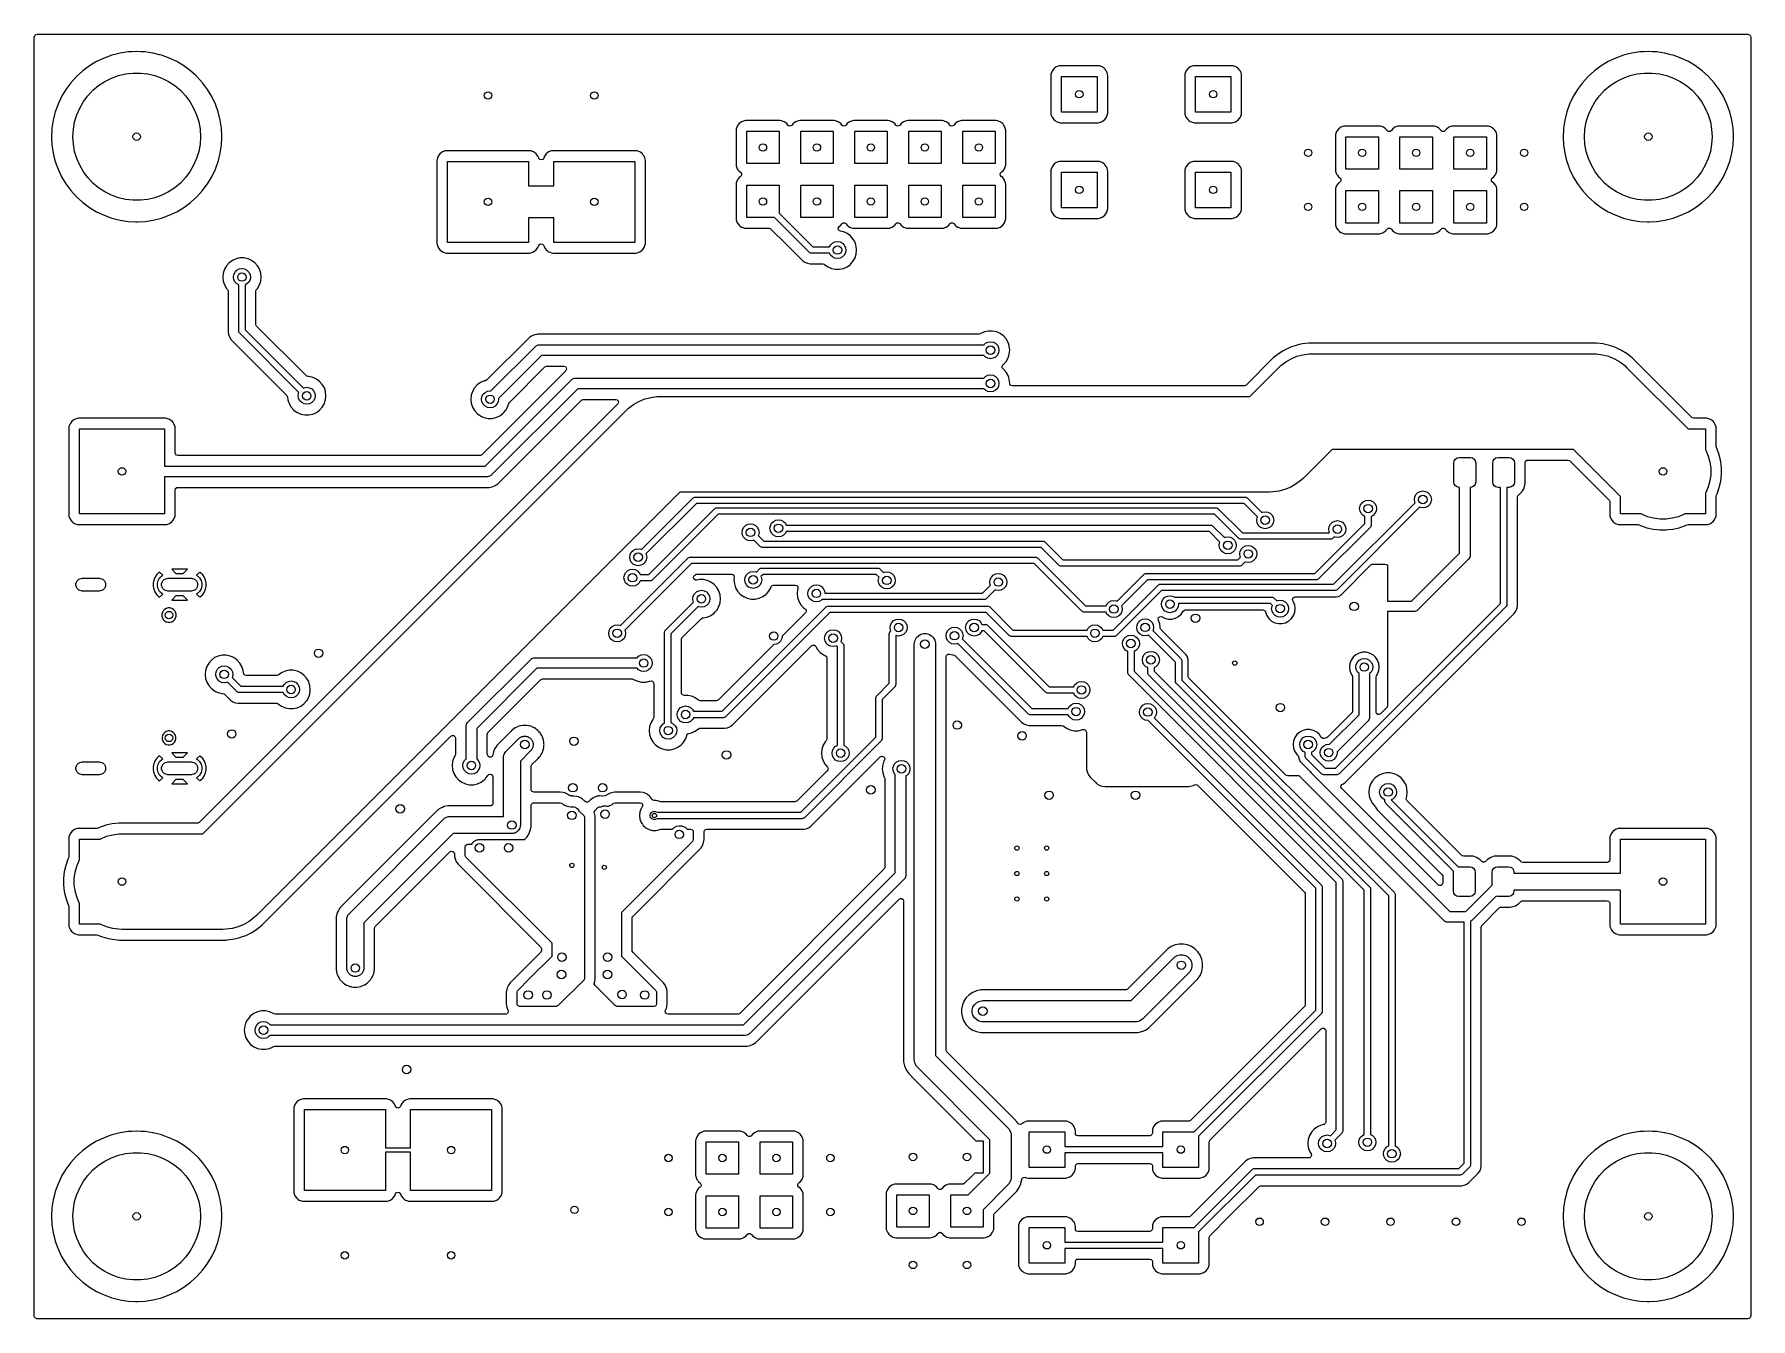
# Model space of a CAD drawing. Extents: x 0.21 to 3.39, y 0.21 to 2.59.
import ezdxf

# ---------------------------------------------------------------- set-up
doc = ezdxf.new("R2010")
doc.units = 0
doc.header["$MEASUREMENT"] = 0
doc.layers.add('BLACK', color=7, linetype='CONTINUOUS')

msp = doc.modelspace()

# ---------------------------------------------------------------- linework, layer by layer
at = {"layer": 'BLACK', "linetype": 'CONTINUOUS'}
for p, q in [((0.2104, 2.5846), (0.2112, 2.5873)), ((0.2104, 2.4), (0.2104, 2.5846)), ((0.2112, 2.5873), (0.2133, 2.5891)), ((0.2133, 2.5891), (0.2154, 2.5896)), ((0.2154, 2.5896), (3.3846, 2.5896)), ((3.3846, 2.5896), (3.3873, 2.5888)), ((3.3873, 2.5888), (3.3891, 2.5867)), ((3.3891, 2.5867), (3.3896, 2.5846)), ((3.3896, 2.5846), (3.3896, 0.2154)), ((0.3397, 2.5457), (0.3257, 2.5391)), ((0.3542, 2.5509), (0.3397, 2.5457)), ((0.3617, 2.5528), (0.3542, 2.5509)), ((0.3692, 2.5547), (0.3617, 2.5528)), ((0.3845, 2.5569), (0.3692, 2.5547)), ((0.3692, 2.5547), (0.3692, 2.5547)), ((0.3692, 2.5547), (0.3692, 2.5547)), ((0.3912, 2.5573), (0.3845, 2.5569)), ((0.3845, 2.5569), (0.3845, 2.5569)), ((0.3845, 2.5569), (0.3845, 2.5569)), ((0.4, 2.5577), (0.3912, 2.5573)), ((0.4077, 2.5573), (0.4, 2.5577)), ((0.4, 2.5577), (0.4, 2.5577)), ((0.4155, 2.5569), (0.4077, 2.5573)), ((0.4296, 2.5548), (0.4155, 2.5569)), ((0.4155, 2.5569), (0.4155, 2.5569)), ((0.4155, 2.5569), (0.4155, 2.5569)), ((0.4308, 2.5547), (0.4296, 2.5548)), ((0.442, 2.5518), (0.4308, 2.5547)), ((0.4458, 2.5509), (0.442, 2.5518)), ((0.4591, 2.5461), (0.4458, 2.5509)), ((0.4603, 2.5457), (0.4591, 2.5461)), ((0.4743, 2.5391), (0.4603, 2.5457)), ((3.1397, 2.5457), (3.1257, 2.5391)), ((3.1542, 2.5509), (3.1397, 2.5457)), ((3.1617, 2.5528), (3.1542, 2.5509)), ((3.1692, 2.5547), (3.1617, 2.5528)), ((3.1845, 2.5569), (3.1692, 2.5547)), ((3.1692, 2.5547), (3.1692, 2.5547)), ((3.1692, 2.5547), (3.1692, 2.5547)), ((3.1912, 2.5573), (3.1845, 2.5569)), ((3.1845, 2.5569), (3.1845, 2.5569)), ((3.1845, 2.5569), (3.1845, 2.5569)), ((3.2, 2.5577), (3.1912, 2.5573)), ((3.2077, 2.5573), (3.2, 2.5577)), ((3.2, 2.5577), (3.2, 2.5577)), ((3.2155, 2.5569), (3.2077, 2.5573)), ((3.2296, 2.5548), (3.2155, 2.5569)), ((3.2155, 2.5569), (3.2155, 2.5569)), ((3.2155, 2.5569), (3.2155, 2.5569)), ((3.2308, 2.5547), (3.2296, 2.5548)), ((3.242, 2.5518), (3.2308, 2.5547)), ((3.2458, 2.5509), (3.242, 2.5518)), ((3.2591, 2.5461), (3.2458, 2.5509)), ((3.2603, 2.5457), (3.2591, 2.5461)), ((3.2743, 2.5391), (3.2603, 2.5457)), ((0.3, 2.5219), (0.2885, 2.5115)), ((0.3124, 2.5311), (0.3, 2.5219)), ((0.3257, 2.5391), (0.3124, 2.5311)), ((0.3532, 2.5085), (0.3661, 2.5131)), ((0.3661, 2.5131), (0.3795, 2.5163)), ((0.3795, 2.5163), (0.3931, 2.5179)), ((0.3931, 2.5179), (0.4069, 2.5179)), ((0.4069, 2.5179), (0.4205, 2.5163)), ((0.4205, 2.5163), (0.4339, 2.5131)), ((0.4339, 2.5131), (0.4468, 2.5085)), ((0.4876, 2.5311), (0.4743, 2.5391)), ((0.4743, 2.5391), (0.4743, 2.5391)), ((0.4743, 2.5391), (0.4743, 2.5391)), ((0.5, 2.5219), (0.4876, 2.5311)), ((0.5093, 2.5135), (0.5, 2.5219)), ((0.5, 2.5219), (0.5, 2.5219)), ((0.5, 2.5219), (0.5, 2.5219)), ((0.5115, 2.5115), (0.5093, 2.5135)), ((2.0935, 2.5158), (2.0933, 2.5135)), ((2.0933, 2.5135), (2.0933, 2.4437)), ((2.0955, 2.5211), (2.0935, 2.5158)), ((2.0989, 2.5257), (2.0955, 2.5211)), ((2.0955, 2.5211), (2.0955, 2.5211)), ((2.1034, 2.5291), (2.0989, 2.5257)), ((2.1088, 2.531), (2.1034, 2.5291)), ((2.1034, 2.5291), (2.1034, 2.5291)), ((2.1111, 2.5313), (2.1088, 2.531)), ((2.1088, 2.531), (2.1088, 2.531)), ((2.1809, 2.5313), (2.1111, 2.5313)), ((2.1111, 2.5313), (2.1111, 2.5313)), ((2.113, 2.4456), (2.113, 2.5116)), ((2.113, 2.5116), (2.179, 2.5116)), ((2.179, 2.5116), (2.179, 2.4456)), ((2.1832, 2.531), (2.1809, 2.5313)), ((2.1885, 2.5291), (2.1832, 2.531)), ((2.1832, 2.531), (2.1832, 2.531)), ((2.19, 2.5279), (2.1885, 2.5291)), ((2.1885, 2.5291), (2.1885, 2.5291)), ((2.1885, 2.5291), (2.1885, 2.5291)), ((2.1931, 2.5257), (2.19, 2.5279)), ((2.1948, 2.5234), (2.1931, 2.5257)), ((2.1965, 2.5211), (2.1948, 2.5234)), ((2.1976, 2.5181), (2.1965, 2.5211)), ((2.1965, 2.5211), (2.1965, 2.5211)), ((2.1965, 2.5211), (2.1965, 2.5211)), ((2.1984, 2.5158), (2.1976, 2.5181)), ((2.1987, 2.5135), (2.1984, 2.5158)), ((2.1987, 2.4437), (2.1987, 2.5135)), ((2.1987, 2.5135), (2.1987, 2.5135)), ((2.3416, 2.5158), (2.3413, 2.5135)), ((2.3413, 2.5135), (2.3413, 2.4437)), ((2.3435, 2.5211), (2.3416, 2.5158)), ((2.3469, 2.5257), (2.3435, 2.5211)), ((2.3435, 2.5211), (2.3435, 2.5211)), ((2.3515, 2.5291), (2.3469, 2.5257)), ((2.3568, 2.531), (2.3515, 2.5291)), ((2.3515, 2.5291), (2.3515, 2.5291)), ((2.3591, 2.5313), (2.3568, 2.531)), ((2.3568, 2.531), (2.3568, 2.531)), ((2.4289, 2.5313), (2.3591, 2.5313)), ((2.3591, 2.5313), (2.3591, 2.5313)), ((2.361, 2.4456), (2.361, 2.5116)), ((2.361, 2.5116), (2.427, 2.5116)), ((2.427, 2.5116), (2.427, 2.4456)), ((2.4312, 2.531), (2.4289, 2.5313)), ((2.4366, 2.5291), (2.4312, 2.531)), ((2.4312, 2.531), (2.4312, 2.531)), ((2.4381, 2.5279), (2.4366, 2.5291)), ((2.4366, 2.5291), (2.4366, 2.5291)), ((2.4366, 2.5291), (2.4366, 2.5291)), ((2.4411, 2.5257), (2.4381, 2.5279)), ((2.4428, 2.5234), (2.4411, 2.5257)), ((2.4445, 2.5211), (2.4428, 2.5234)), ((2.4456, 2.5181), (2.4445, 2.5211)), ((2.4445, 2.5211), (2.4445, 2.5211)), ((2.4445, 2.5211), (2.4445, 2.5211)), ((2.4465, 2.5158), (2.4456, 2.5181)), ((2.4467, 2.5135), (2.4465, 2.5158)), ((2.4467, 2.4437), (2.4467, 2.5135)), ((3.1, 2.5219), (3.0885, 2.5115)), ((3.1124, 2.5311), (3.1, 2.5219)), ((3.1257, 2.5391), (3.1124, 2.5311)), ((3.1532, 2.5085), (3.1661, 2.5131)), ((3.1661, 2.5131), (3.1795, 2.5163)), ((3.1795, 2.5163), (3.1931, 2.5179)), ((3.1931, 2.5179), (3.2069, 2.5179)), ((3.2069, 2.5179), (3.2205, 2.5163)), ((3.2205, 2.5163), (3.2339, 2.5131)), ((3.2339, 2.5131), (3.2468, 2.5085)), ((3.2876, 2.5311), (3.2743, 2.5391)), ((3.2743, 2.5391), (3.2743, 2.5391)), ((3.2743, 2.5391), (3.2743, 2.5391)), ((3.3, 2.5219), (3.2876, 2.5311)), ((3.3115, 2.5115), (3.3, 2.5219)), ((3.3, 2.5219), (3.3, 2.5219)), ((3.3, 2.5219), (3.3, 2.5219)), ((0.2689, 2.4876), (0.2609, 2.4743)), ((0.2781, 2.5), (0.2689, 2.4876)), ((0.2885, 2.5115), (0.2781, 2.5)), ((0.3095, 2.4759), (0.3189, 2.4859)), ((0.3189, 2.4859), (0.3295, 2.4947)), ((0.3295, 2.4947), (0.3409, 2.5023)), ((0.3409, 2.5023), (0.3532, 2.5085)), ((0.4468, 2.5085), (0.4591, 2.5023)), ((0.4591, 2.5023), (0.4705, 2.4947)), ((0.4705, 2.4947), (0.4811, 2.4859)), ((0.4811, 2.4859), (0.4905, 2.4759)), ((0.5219, 2.5), (0.5115, 2.5115)), ((0.5311, 2.4876), (0.5219, 2.5)), ((0.5219, 2.5), (0.5219, 2.5)), ((0.5391, 2.4743), (0.5311, 2.4876)), ((0.5311, 2.4876), (0.5311, 2.4876)), ((0.5311, 2.4876), (0.5311, 2.4876)), ((3.0689, 2.4876), (3.0609, 2.4743)), ((3.0781, 2.5), (3.0689, 2.4876)), ((3.0885, 2.5115), (3.0781, 2.5)), ((3.1095, 2.4759), (3.1189, 2.4859)), ((3.1189, 2.4859), (3.1295, 2.4947)), ((3.1295, 2.4947), (3.1409, 2.5023)), ((3.1409, 2.5023), (3.1532, 2.5085)), ((3.2468, 2.5085), (3.2591, 2.5023)), ((3.2591, 2.5023), (3.2705, 2.4947)), ((3.2705, 2.4947), (3.2811, 2.4859)), ((3.2811, 2.4859), (3.2905, 2.4759)), ((3.3219, 2.5), (3.3115, 2.5115)), ((3.3311, 2.4876), (3.3219, 2.5)), ((3.3219, 2.5), (3.3219, 2.5)), ((3.3391, 2.4743), (3.3311, 2.4876)), ((3.3311, 2.4876), (3.3311, 2.4876)), ((3.3311, 2.4876), (3.3311, 2.4876)), ((0.2543, 2.4603), (0.2491, 2.4458)), ((0.2609, 2.4743), (0.2543, 2.4603)), ((0.289, 2.4404), (0.2945, 2.453)), ((0.2945, 2.453), (0.3013, 2.4649)), ((0.3013, 2.4649), (0.3095, 2.4759)), ((0.4905, 2.4759), (0.4987, 2.4649)), ((0.4987, 2.4649), (0.5055, 2.453)), ((0.5055, 2.453), (0.511, 2.4404)), ((0.5457, 2.4603), (0.5391, 2.4743)), ((0.5509, 2.4458), (0.5457, 2.4603)), ((3.0543, 2.4603), (3.0491, 2.4458)), ((3.0609, 2.4743), (3.0543, 2.4603)), ((3.089, 2.4404), (3.0945, 2.453)), ((3.0945, 2.453), (3.1013, 2.4649)), ((3.1013, 2.4649), (3.1095, 2.4759)), ((3.2905, 2.4759), (3.2987, 2.4649)), ((3.2987, 2.4649), (3.3055, 2.453)), ((3.3055, 2.453), (3.311, 2.4404)), ((3.3457, 2.4603), (3.3391, 2.4743)), ((3.3509, 2.4458), (3.3457, 2.4603)), ((0.2453, 2.4308), (0.2431, 2.4155)), ((0.2486, 2.4437), (0.2453, 2.4308)), ((0.2453, 2.4308), (0.2453, 2.4308)), ((0.2453, 2.4308), (0.2453, 2.4308)), ((0.2491, 2.4458), (0.2486, 2.4437)), ((0.2827, 2.4137), (0.2851, 2.4272)), ((0.2851, 2.4272), (0.289, 2.4404)), ((0.511, 2.4404), (0.5149, 2.4272)), ((0.5149, 2.4272), (0.5173, 2.4137)), ((0.5547, 2.4308), (0.5509, 2.4458)), ((0.5569, 2.4155), (0.5547, 2.4308)), ((1.5125, 2.4195), (1.5105, 2.4142)), ((1.5159, 2.4241), (1.5125, 2.4195)), ((1.5125, 2.4195), (1.5125, 2.4195)), ((1.5205, 2.4275), (1.5159, 2.4241)), ((1.5258, 2.4295), (1.5205, 2.4275)), ((1.5205, 2.4275), (1.5205, 2.4275)), ((1.5281, 2.4297), (1.5258, 2.4295)), ((1.5258, 2.4295), (1.5258, 2.4295)), ((1.5919, 2.4297), (1.5281, 2.4297)), ((1.5281, 2.4297), (1.5281, 2.4297)), ((1.5942, 2.4295), (1.5919, 2.4297)), ((1.5995, 2.4275), (1.5942, 2.4295)), ((1.5942, 2.4295), (1.5942, 2.4295)), ((1.6013, 2.4261), (1.5995, 2.4275)), ((1.5995, 2.4275), (1.5995, 2.4275)), ((1.5995, 2.4275), (1.5995, 2.4275)), ((1.6041, 2.4241), (1.6013, 2.4261)), ((1.606, 2.4215), (1.6041, 2.4241)), ((1.6041, 2.4241), (1.6041, 2.4241)), ((1.6041, 2.4241), (1.6041, 2.4241)), ((1.6065, 2.4209), (1.606, 2.4215)), ((1.6089, 2.4196), (1.6065, 2.4209)), ((1.6117, 2.4198), (1.6089, 2.4196)), ((1.614, 2.4215), (1.6117, 2.4198)), ((1.6159, 2.4241), (1.614, 2.4215)), ((1.6205, 2.4275), (1.6159, 2.4241)), ((1.6159, 2.4241), (1.6159, 2.4241)), ((1.6258, 2.4295), (1.6205, 2.4275)), ((1.6205, 2.4275), (1.6205, 2.4275)), ((1.6281, 2.4297), (1.6258, 2.4295)), ((1.6258, 2.4295), (1.6258, 2.4295)), ((1.6919, 2.4297), (1.6281, 2.4297)), ((1.6281, 2.4297), (1.6281, 2.4297)), ((1.6942, 2.4295), (1.6919, 2.4297)), ((1.6995, 2.4275), (1.6942, 2.4295)), ((1.6942, 2.4295), (1.6942, 2.4295)), ((1.7013, 2.4261), (1.6995, 2.4275)), ((1.6995, 2.4275), (1.6995, 2.4275)), ((1.6995, 2.4275), (1.6995, 2.4275)), ((1.7041, 2.4241), (1.7013, 2.4261)), ((1.706, 2.4215), (1.7041, 2.4241)), ((1.7041, 2.4241), (1.7041, 2.4241)), ((1.7041, 2.4241), (1.7041, 2.4241)), ((1.7065, 2.4209), (1.706, 2.4215)), ((1.7089, 2.4196), (1.7065, 2.4209)), ((1.7117, 2.4198), (1.7089, 2.4196)), ((1.714, 2.4215), (1.7117, 2.4198)), ((1.7159, 2.4241), (1.714, 2.4215)), ((1.7205, 2.4275), (1.7159, 2.4241)), ((1.7159, 2.4241), (1.7159, 2.4241)), ((1.7258, 2.4295), (1.7205, 2.4275)), ((1.7205, 2.4275), (1.7205, 2.4275)), ((1.7281, 2.4297), (1.7258, 2.4295)), ((1.7258, 2.4295), (1.7258, 2.4295)), ((1.7919, 2.4297), (1.7281, 2.4297)), ((1.7281, 2.4297), (1.7281, 2.4297)), ((1.7942, 2.4295), (1.7919, 2.4297)), ((1.7995, 2.4275), (1.7942, 2.4295)), ((1.7942, 2.4295), (1.7942, 2.4295)), ((1.8013, 2.4261), (1.7995, 2.4275)), ((1.7995, 2.4275), (1.7995, 2.4275)), ((1.7995, 2.4275), (1.7995, 2.4275)), ((1.8041, 2.4241), (1.8013, 2.4261)), ((1.806, 2.4215), (1.8041, 2.4241)), ((1.8041, 2.4241), (1.8041, 2.4241)), ((1.8041, 2.4241), (1.8041, 2.4241)), ((1.8065, 2.4209), (1.806, 2.4215)), ((1.8089, 2.4196), (1.8065, 2.4209)), ((1.8117, 2.4198), (1.8089, 2.4196)), ((1.814, 2.4215), (1.8117, 2.4198)), ((1.8159, 2.4241), (1.814, 2.4215)), ((1.8205, 2.4275), (1.8159, 2.4241)), ((1.8159, 2.4241), (1.8159, 2.4241)), ((1.8258, 2.4295), (1.8205, 2.4275)), ((1.8205, 2.4275), (1.8205, 2.4275)), ((1.8281, 2.4297), (1.8258, 2.4295)), ((1.8258, 2.4295), (1.8258, 2.4295)), ((1.8919, 2.4297), (1.8281, 2.4297)), ((1.8281, 2.4297), (1.8281, 2.4297)), ((1.8942, 2.4295), (1.8919, 2.4297)), ((1.8995, 2.4275), (1.8942, 2.4295)), ((1.8942, 2.4295), (1.8942, 2.4295)), ((1.9013, 2.4261), (1.8995, 2.4275)), ((1.8995, 2.4275), (1.8995, 2.4275)), ((1.8995, 2.4275), (1.8995, 2.4275)), ((1.9041, 2.4241), (1.9013, 2.4261)), ((1.906, 2.4215), (1.9041, 2.4241)), ((1.9041, 2.4241), (1.9041, 2.4241)), ((1.9041, 2.4241), (1.9041, 2.4241)), ((1.9065, 2.4209), (1.906, 2.4215)), ((1.9089, 2.4196), (1.9065, 2.4209)), ((1.9117, 2.4198), (1.9089, 2.4196)), ((1.914, 2.4215), (1.9117, 2.4198)), ((1.9159, 2.4241), (1.914, 2.4215)), ((1.9205, 2.4275), (1.9159, 2.4241)), ((1.9159, 2.4241), (1.9159, 2.4241)), ((1.9258, 2.4295), (1.9205, 2.4275)), ((1.9205, 2.4275), (1.9205, 2.4275)), ((1.9281, 2.4297), (1.9258, 2.4295)), ((1.9258, 2.4295), (1.9258, 2.4295)), ((1.9919, 2.4297), (1.9281, 2.4297)), ((1.9281, 2.4297), (1.9281, 2.4297)), ((1.9942, 2.4295), (1.9919, 2.4297)), ((1.9995, 2.4275), (1.9942, 2.4295)), ((1.9942, 2.4295), (1.9942, 2.4295)), ((2.001, 2.4263), (1.9995, 2.4275)), ((1.9995, 2.4275), (1.9995, 2.4275)), ((1.9995, 2.4275), (1.9995, 2.4275)), ((2.0041, 2.4241), (2.001, 2.4263)), ((2.0058, 2.4218), (2.0041, 2.4241)), ((2.0075, 2.4195), (2.0058, 2.4218)), ((2.0082, 2.4175), (2.0075, 2.4195)), ((2.0075, 2.4195), (2.0075, 2.4195)), ((2.0075, 2.4195), (2.0075, 2.4195)), ((2.0095, 2.4142), (2.0082, 2.4175)), ((2.0933, 2.4437), (2.0933, 2.4437)), ((2.0933, 2.4437), (2.0935, 2.4414)), ((2.0935, 2.4414), (2.0935, 2.4414)), ((2.0935, 2.4414), (2.0955, 2.436)), ((2.0955, 2.436), (2.0955, 2.436)), ((2.0955, 2.436), (2.0989, 2.4315)), ((2.0989, 2.4315), (2.1012, 2.4298)), ((2.1012, 2.4298), (2.1034, 2.4281)), ((2.1034, 2.4281), (2.1034, 2.4281)), ((2.1034, 2.4281), (2.1034, 2.4281)), ((2.1034, 2.4281), (2.1052, 2.4275)), ((2.1052, 2.4275), (2.1088, 2.4261)), ((2.1088, 2.4261), (2.1088, 2.4261)), ((2.1088, 2.4261), (2.1111, 2.4259)), ((2.1111, 2.4259), (2.1809, 2.4259)), ((2.179, 2.4456), (2.113, 2.4456)), ((2.1809, 2.4259), (2.1832, 2.4261)), ((2.1832, 2.4261), (2.1885, 2.4281)), ((2.1885, 2.4281), (2.1931, 2.4315)), ((2.1931, 2.4315), (2.1965, 2.436)), ((2.1965, 2.436), (2.1984, 2.4414)), ((2.1984, 2.4414), (2.1987, 2.4437)), ((2.3413, 2.4437), (2.3413, 2.4437)), ((2.3413, 2.4437), (2.3416, 2.4414)), ((2.3416, 2.4414), (2.3416, 2.4414)), ((2.3416, 2.4414), (2.3435, 2.436)), ((2.3435, 2.436), (2.3435, 2.436)), ((2.3435, 2.436), (2.3469, 2.4315)), ((2.3469, 2.4315), (2.3492, 2.4298)), ((2.3492, 2.4298), (2.3515, 2.4281)), ((2.3515, 2.4281), (2.3515, 2.4281)), ((2.3515, 2.4281), (2.3515, 2.4281)), ((2.3515, 2.4281), (2.3532, 2.4275)), ((2.3532, 2.4275), (2.3568, 2.4261)), ((2.3568, 2.4261), (2.3568, 2.4261)), ((2.3568, 2.4261), (2.3591, 2.4259)), ((2.3591, 2.4259), (2.4289, 2.4259)), ((2.427, 2.4456), (2.361, 2.4456)), ((2.4289, 2.4259), (2.4312, 2.4261)), ((2.4312, 2.4261), (2.4366, 2.4281)), ((2.4366, 2.4281), (2.4411, 2.4315)), ((2.4411, 2.4315), (2.4445, 2.436)), ((2.4445, 2.436), (2.4465, 2.4414)), ((2.4465, 2.4414), (2.4467, 2.4437)), ((2.6305, 2.4175), (2.6259, 2.4141)), ((2.6358, 2.4195), (2.6305, 2.4175)), ((2.6305, 2.4175), (2.6305, 2.4175)), ((2.6381, 2.4197), (2.6358, 2.4195)), ((2.6358, 2.4195), (2.6358, 2.4195)), ((2.7019, 2.4197), (2.6381, 2.4197)), ((2.6381, 2.4197), (2.6381, 2.4197)), ((2.7042, 2.4195), (2.7019, 2.4197)), ((2.7095, 2.4175), (2.7042, 2.4195)), ((2.7042, 2.4195), (2.7042, 2.4195)), ((2.7118, 2.4158), (2.7095, 2.4175)), ((2.7095, 2.4175), (2.7095, 2.4175)), ((2.7095, 2.4175), (2.7095, 2.4175)), ((2.7305, 2.4175), (2.7259, 2.4141)), ((2.7358, 2.4195), (2.7305, 2.4175)), ((2.7305, 2.4175), (2.7305, 2.4175)), ((2.7381, 2.4197), (2.7358, 2.4195)), ((2.7358, 2.4195), (2.7358, 2.4195)), ((2.8019, 2.4197), (2.7381, 2.4197)), ((2.7381, 2.4197), (2.7381, 2.4197)), ((2.8042, 2.4195), (2.8019, 2.4197)), ((2.8095, 2.4175), (2.8042, 2.4195)), ((2.8042, 2.4195), (2.8042, 2.4195)), ((2.8118, 2.4158), (2.8095, 2.4175)), ((2.8095, 2.4175), (2.8095, 2.4175)), ((2.8095, 2.4175), (2.8095, 2.4175)), ((2.8305, 2.4175), (2.8259, 2.4141)), ((2.8358, 2.4195), (2.8305, 2.4175)), ((2.8305, 2.4175), (2.8305, 2.4175)), ((2.8381, 2.4197), (2.8358, 2.4195)), ((2.8358, 2.4195), (2.8358, 2.4195)), ((2.9019, 2.4197), (2.8381, 2.4197)), ((2.8381, 2.4197), (2.8381, 2.4197)), ((2.9042, 2.4195), (2.9019, 2.4197)), ((2.9095, 2.4175), (2.9042, 2.4195)), ((2.9042, 2.4195), (2.9042, 2.4195)), ((2.911, 2.4163), (2.9095, 2.4175)), ((2.9095, 2.4175), (2.9095, 2.4175)), ((2.9095, 2.4175), (2.9095, 2.4175)), ((2.9141, 2.4141), (2.911, 2.4163)), ((3.0453, 2.4308), (3.0431, 2.4155)), ((3.0486, 2.4437), (3.0453, 2.4308)), ((3.0453, 2.4308), (3.0453, 2.4308)), ((3.0453, 2.4308), (3.0453, 2.4308)), ((3.0491, 2.4458), (3.0486, 2.4437)), ((3.0827, 2.4137), (3.0851, 2.4272)), ((3.0851, 2.4272), (3.089, 2.4404)), ((3.311, 2.4404), (3.3149, 2.4272)), ((3.3149, 2.4272), (3.3173, 2.4137)), ((3.3547, 2.4308), (3.3509, 2.4458)), ((3.3569, 2.4155), (3.3547, 2.4308)), ((0.2104, 2.14), (0.2104, 2.4)), ((0.243, 2.4141), (0.2423, 2.4)), ((0.2423, 2.4), (0.2431, 2.3845)), ((0.2423, 2.4), (0.2423, 2.4)), ((0.2431, 2.4155), (0.243, 2.4141)), ((0.2431, 2.4155), (0.2431, 2.4155)), ((0.2431, 2.4155), (0.2431, 2.4155)), ((0.2431, 2.3845), (0.2431, 2.3845)), ((0.2431, 2.3845), (0.2447, 2.3737)), ((0.2819, 2.4), (0.2827, 2.4137)), ((0.2827, 2.3863), (0.2819, 2.4)), ((0.2851, 2.3728), (0.2827, 2.3863)), ((0.5173, 2.3863), (0.5149, 2.3728)), ((0.5173, 2.4137), (0.5181, 2.4)), ((0.5181, 2.4), (0.5173, 2.3863)), ((0.5547, 2.3692), (0.5569, 2.3845)), ((0.5571, 2.4119), (0.5569, 2.4155)), ((0.5569, 2.3845), (0.5577, 2.4)), ((0.5575, 2.4042), (0.5571, 2.4119)), ((0.5576, 2.4019), (0.5575, 2.4042)), ((0.5577, 2.4), (0.5576, 2.4019)), ((1.5105, 2.4142), (1.5103, 2.4119)), ((1.5103, 2.4119), (1.5103, 2.3481)), ((1.53, 2.35), (1.53, 2.41)), ((1.53, 2.41), (1.59, 2.41)), ((1.59, 2.41), (1.59, 2.35)), ((1.63, 2.35), (1.63, 2.41)), ((1.63, 2.41), (1.69, 2.41)), ((1.69, 2.41), (1.69, 2.35)), ((1.73, 2.35), (1.73, 2.41)), ((1.73, 2.41), (1.79, 2.41)), ((1.79, 2.41), (1.79, 2.35)), ((1.83, 2.35), (1.83, 2.41)), ((1.83, 2.41), (1.89, 2.41)), ((1.89, 2.41), (1.89, 2.35)), ((1.93, 2.35), (1.93, 2.41)), ((1.93, 2.41), (1.99, 2.41)), ((1.99, 2.41), (1.99, 2.35)), ((2.0097, 2.4119), (2.0095, 2.4142)), ((2.0097, 2.4019), (2.0097, 2.4119)), ((2.0097, 2.3481), (2.0097, 2.4019)), ((2.6205, 2.4042), (2.6203, 2.4019)), ((2.6203, 2.4019), (2.6203, 2.3381)), ((2.6225, 2.4095), (2.6205, 2.4042)), ((2.6259, 2.4141), (2.6225, 2.4095)), ((2.6225, 2.4095), (2.6225, 2.4095)), ((2.64, 2.34), (2.64, 2.4)), ((2.64, 2.4), (2.7, 2.4)), ((2.7, 2.4), (2.7, 2.34)), ((2.7141, 2.4141), (2.7118, 2.4158)), ((2.716, 2.4115), (2.7141, 2.4141)), ((2.7141, 2.4141), (2.7141, 2.4141)), ((2.7141, 2.4141), (2.7141, 2.4141)), ((2.7165, 2.4109), (2.716, 2.4115)), ((2.7189, 2.4096), (2.7165, 2.4109)), ((2.7217, 2.4098), (2.7189, 2.4096)), ((2.724, 2.4115), (2.7217, 2.4098)), ((2.7259, 2.4141), (2.724, 2.4115)), ((2.7259, 2.4141), (2.7259, 2.4141)), ((2.74, 2.34), (2.74, 2.4)), ((2.74, 2.4), (2.8, 2.4)), ((2.8, 2.4), (2.8, 2.34)), ((2.8141, 2.4141), (2.8118, 2.4158)), ((2.816, 2.4115), (2.8141, 2.4141)), ((2.8141, 2.4141), (2.8141, 2.4141)), ((2.8141, 2.4141), (2.8141, 2.4141)), ((2.8165, 2.4109), (2.816, 2.4115)), ((2.8189, 2.4096), (2.8165, 2.4109)), ((2.8217, 2.4098), (2.8189, 2.4096)), ((2.824, 2.4115), (2.8217, 2.4098)), ((2.8259, 2.4141), (2.824, 2.4115)), ((2.8259, 2.4141), (2.8259, 2.4141)), ((2.84, 2.34), (2.84, 2.4)), ((2.84, 2.4), (2.9, 2.4)), ((2.9, 2.4), (2.9, 2.34)), ((2.9157, 2.4119), (2.9141, 2.4141)), ((2.9175, 2.4095), (2.9157, 2.4119)), ((2.9186, 2.4065), (2.9175, 2.4095)), ((2.9175, 2.4095), (2.9175, 2.4095)), ((2.9175, 2.4095), (2.9175, 2.4095)), ((2.9195, 2.4042), (2.9186, 2.4065)), ((2.9197, 2.4019), (2.9195, 2.4042)), ((2.9197, 2.4), (2.9197, 2.4019)), ((2.9197, 2.3381), (2.9197, 2.4)), ((3.043, 2.4141), (3.0423, 2.4)), ((3.0423, 2.4), (3.0431, 2.3845)), ((3.0423, 2.4), (3.0423, 2.4)), ((3.0431, 2.4155), (3.043, 2.4141)), ((3.0431, 2.4155), (3.0431, 2.4155)), ((3.0431, 2.4155), (3.0431, 2.4155)), ((3.0431, 2.3845), (3.0431, 2.3845)), ((3.0431, 2.3845), (3.0447, 2.3737)), ((3.0819, 2.4), (3.0827, 2.4137)), ((3.0827, 2.3863), (3.0819, 2.4)), ((3.0851, 2.3728), (3.0827, 2.3863)), ((3.3173, 2.3863), (3.3149, 2.3728)), ((3.3173, 2.4137), (3.3181, 2.4)), ((3.3181, 2.4), (3.3173, 2.3863)), ((3.3547, 2.3692), (3.3569, 2.3845)), ((3.3575, 2.4042), (3.3569, 2.4155)), ((3.3569, 2.3845), (3.3577, 2.4)), ((3.3576, 2.4019), (3.3575, 2.4042)), ((3.3577, 2.4), (3.3576, 2.4019)), ((0.2447, 2.3737), (0.2453, 2.3692)), ((0.2453, 2.3692), (0.248, 2.3585)), ((0.248, 2.3585), (0.2491, 2.3542)), ((0.2491, 2.3542), (0.2521, 2.3458)), ((0.289, 2.3596), (0.2851, 2.3728)), ((0.2945, 2.347), (0.289, 2.3596)), ((0.511, 2.3596), (0.5055, 2.347)), ((0.5149, 2.3728), (0.511, 2.3596)), ((0.5457, 2.3397), (0.5509, 2.3542)), ((0.5509, 2.3542), (0.5514, 2.3561)), ((0.5514, 2.3561), (0.5547, 2.3692)), ((0.9564, 2.3585), (0.9561, 2.3561)), ((0.9561, 2.3561), (0.9561, 2.2023)), ((0.9583, 2.3638), (0.9564, 2.3585)), ((0.9617, 2.3683), (0.9583, 2.3638)), ((0.9583, 2.3638), (0.9583, 2.3638)), ((0.9663, 2.3717), (0.9617, 2.3683)), ((0.9716, 2.3737), (0.9663, 2.3717)), ((0.9663, 2.3717), (0.9663, 2.3717)), ((0.9739, 2.3739), (0.9716, 2.3737)), ((0.9716, 2.3737), (0.9716, 2.3737)), ((1.1277, 2.3739), (0.9739, 2.3739)), ((0.9739, 2.3739), (0.9739, 2.3739)), ((0.9758, 2.2042), (0.9758, 2.3542)), ((0.9758, 2.3542), (1.1258, 2.3542)), ((1.1258, 2.3542), (1.1258, 2.3087)), ((1.13, 2.3737), (1.1277, 2.3739)), ((1.1353, 2.3717), (1.13, 2.3737)), ((1.13, 2.3737), (1.13, 2.3737)), ((1.1369, 2.3706), (1.1353, 2.3717)), ((1.1353, 2.3717), (1.1353, 2.3717)), ((1.1353, 2.3717), (1.1353, 2.3717)), ((1.1399, 2.3683), (1.1369, 2.3706)), ((1.1416, 2.366), (1.1399, 2.3683)), ((1.1433, 2.3638), (1.1416, 2.366)), ((1.1446, 2.3603), (1.1433, 2.3638)), ((1.1433, 2.3638), (1.1433, 2.3638)), ((1.1433, 2.3638), (1.1433, 2.3638)), ((1.1449, 2.3596), (1.1446, 2.3603)), ((1.1469, 2.3576), (1.1449, 2.3596)), ((1.1496, 2.357), (1.1469, 2.3576)), ((1.1522, 2.358), (1.1496, 2.357)), ((1.1539, 2.3603), (1.1522, 2.358)), ((1.1552, 2.3638), (1.1539, 2.3603)), ((1.1586, 2.3683), (1.1552, 2.3638)), ((1.1552, 2.3638), (1.1552, 2.3638)), ((1.1631, 2.3717), (1.1586, 2.3683)), ((1.1684, 2.3737), (1.1631, 2.3717)), ((1.1631, 2.3717), (1.1631, 2.3717)), ((1.1708, 2.3739), (1.1684, 2.3737)), ((1.1684, 2.3737), (1.1684, 2.3737)), ((1.3245, 2.3739), (1.1708, 2.3739)), ((1.1708, 2.3739), (1.1708, 2.3739)), ((1.1727, 2.3087), (1.1727, 2.3542)), ((1.1727, 2.3542), (1.3227, 2.3542)), ((1.3227, 2.3542), (1.3227, 2.2042)), ((1.3269, 2.3737), (1.3245, 2.3739)), ((1.3322, 2.3717), (1.3269, 2.3737)), ((1.3269, 2.3737), (1.3269, 2.3737)), ((1.3337, 2.3706), (1.3322, 2.3717)), ((1.3322, 2.3717), (1.3322, 2.3717)), ((1.3322, 2.3717), (1.3322, 2.3717)), ((1.3367, 2.3683), (1.3337, 2.3706)), ((1.3384, 2.366), (1.3367, 2.3683)), ((1.3401, 2.3638), (1.3384, 2.366)), ((1.3413, 2.3607), (1.3401, 2.3638)), ((1.3401, 2.3638), (1.3401, 2.3638)), ((1.3401, 2.3638), (1.3401, 2.3638)), ((1.3421, 2.3585), (1.3413, 2.3607)), ((1.3424, 2.3561), (1.3421, 2.3585)), ((1.3424, 2.2023), (1.3424, 2.3561)), ((2.1088, 2.3539), (2.1034, 2.3519)), ((2.1111, 2.3541), (2.1088, 2.3539)), ((2.1088, 2.3539), (2.1088, 2.3539)), ((2.1809, 2.3541), (2.1111, 2.3541)), ((2.1111, 2.3541), (2.1111, 2.3541)), ((2.1832, 2.3539), (2.1809, 2.3541)), ((2.1885, 2.3519), (2.1832, 2.3539)), ((2.1832, 2.3539), (2.1832, 2.3539)), ((2.3568, 2.3539), (2.3515, 2.3519)), ((2.3591, 2.3541), (2.3568, 2.3539)), ((2.3568, 2.3539), (2.3568, 2.3539)), ((2.4289, 2.3541), (2.3591, 2.3541)), ((2.3591, 2.3541), (2.3591, 2.3541)), ((2.4312, 2.3539), (2.4289, 2.3541)), ((2.4366, 2.3519), (2.4312, 2.3539)), ((2.4312, 2.3539), (2.4312, 2.3539)), ((3.0447, 2.3737), (3.0453, 2.3692)), ((3.0453, 2.3692), (3.048, 2.3585)), ((3.048, 2.3585), (3.0491, 2.3542)), ((3.0491, 2.3542), (3.0521, 2.3458)), ((3.089, 2.3596), (3.0851, 2.3728)), ((3.0945, 2.347), (3.089, 2.3596)), ((3.311, 2.3596), (3.3055, 2.347)), ((3.3149, 2.3728), (3.311, 2.3596)), ((3.3457, 2.3397), (3.3509, 2.3542)), ((3.3509, 2.3542), (3.3547, 2.3692)), ((0.2521, 2.3458), (0.2543, 2.3397)), ((0.2543, 2.3397), (0.2609, 2.3257)), ((0.2609, 2.3257), (0.2609, 2.3257)), ((0.2609, 2.3257), (0.2689, 2.3124)), ((0.3013, 2.3351), (0.2945, 2.347)), ((0.3095, 2.3241), (0.3013, 2.3351)), ((0.3189, 2.3141), (0.3095, 2.3241)), ((0.4905, 2.3241), (0.4811, 2.3141)), ((0.4987, 2.3351), (0.4905, 2.3241)), ((0.5055, 2.347), (0.4987, 2.3351)), ((0.5311, 2.3124), (0.5391, 2.3257)), ((0.5391, 2.3257), (0.5457, 2.3397)), ((1.5103, 2.3481), (1.5103, 2.3481)), ((1.5103, 2.3481), (1.5105, 2.3458)), ((1.5105, 2.3458), (1.5105, 2.3458)), ((1.5105, 2.3458), (1.5125, 2.3405)), ((1.5125, 2.3405), (1.5125, 2.3405)), ((1.5125, 2.3405), (1.5125, 2.3405)), ((1.5125, 2.3405), (1.5142, 2.3382)), ((1.5159, 2.3241), (1.5125, 2.3195)), ((1.5142, 2.3382), (1.5159, 2.3359)), ((1.5159, 2.3359), (1.5159, 2.3359)), ((1.5159, 2.3359), (1.5159, 2.3359)), ((1.5159, 2.3359), (1.5185, 2.334)), ((1.518, 2.3257), (1.5159, 2.3241)), ((1.5185, 2.326), (1.518, 2.3257)), ((1.5185, 2.334), (1.5202, 2.3317)), ((1.5191, 2.3265), (1.5185, 2.326)), ((1.5204, 2.3289), (1.5191, 2.3265)), ((1.5202, 2.3317), (1.5204, 2.3289)), ((1.59, 2.35), (1.53, 2.35)), ((1.69, 2.35), (1.63, 2.35)), ((1.79, 2.35), (1.73, 2.35)), ((1.89, 2.35), (1.83, 2.35)), ((1.99, 2.35), (1.93, 2.35)), ((1.9996, 2.3311), (2.0009, 2.3335)), ((1.9998, 2.3283), (1.9996, 2.3311)), ((2.0015, 2.326), (1.9998, 2.3283)), ((2.0009, 2.3335), (2.0015, 2.334)), ((2.0015, 2.334), (2.0041, 2.3359)), ((2.0041, 2.3241), (2.0015, 2.326)), ((2.0041, 2.3359), (2.0044, 2.3363)), ((2.0075, 2.3195), (2.0041, 2.3241)), ((2.0044, 2.3363), (2.0075, 2.3405)), ((2.0075, 2.3405), (2.0095, 2.3458)), ((2.0095, 2.3458), (2.0097, 2.3481)), ((2.0935, 2.3386), (2.0933, 2.3363)), ((2.0933, 2.3363), (2.0933, 2.2665)), ((2.0955, 2.344), (2.0935, 2.3386)), ((2.0989, 2.3485), (2.0955, 2.344)), ((2.0955, 2.344), (2.0955, 2.344)), ((2.1034, 2.3519), (2.0989, 2.3485)), ((2.1034, 2.3519), (2.1034, 2.3519)), ((2.113, 2.2684), (2.113, 2.3344)), ((2.113, 2.3344), (2.179, 2.3344)), ((2.179, 2.3344), (2.179, 2.2684)), ((2.19, 2.3508), (2.1885, 2.3519)), ((2.1885, 2.3519), (2.1885, 2.3519)), ((2.1885, 2.3519), (2.1885, 2.3519)), ((2.1931, 2.3485), (2.19, 2.3508)), ((2.1933, 2.3481), (2.1931, 2.3485)), ((2.1965, 2.344), (2.1933, 2.3481)), ((2.1976, 2.3409), (2.1965, 2.344)), ((2.1965, 2.344), (2.1965, 2.344)), ((2.1965, 2.344), (2.1965, 2.344)), ((2.1984, 2.3386), (2.1976, 2.3409)), ((2.1987, 2.3363), (2.1984, 2.3386)), ((2.1987, 2.2665), (2.1987, 2.3363)), ((2.1987, 2.3363), (2.1987, 2.3363)), ((2.3416, 2.3386), (2.3413, 2.3363)), ((2.3413, 2.3363), (2.3413, 2.2665)), ((2.3435, 2.344), (2.3416, 2.3386)), ((2.3469, 2.3485), (2.3435, 2.344)), ((2.3435, 2.344), (2.3435, 2.344)), ((2.3515, 2.3519), (2.3469, 2.3485)), ((2.3515, 2.3519), (2.3515, 2.3519)), ((2.361, 2.2684), (2.361, 2.3344)), ((2.361, 2.3344), (2.427, 2.3344)), ((2.427, 2.3344), (2.427, 2.2684)), ((2.4381, 2.3508), (2.4366, 2.3519)), ((2.4366, 2.3519), (2.4366, 2.3519)), ((2.4366, 2.3519), (2.4366, 2.3519)), ((2.4411, 2.3485), (2.4381, 2.3508)), ((2.4414, 2.3481), (2.4411, 2.3485)), ((2.4445, 2.344), (2.4414, 2.3481)), ((2.4456, 2.3409), (2.4445, 2.344)), ((2.4445, 2.344), (2.4445, 2.344)), ((2.4445, 2.344), (2.4445, 2.344)), ((2.4465, 2.3386), (2.4456, 2.3409)), ((2.4467, 2.3363), (2.4465, 2.3386)), ((2.4467, 2.2665), (2.4467, 2.3363)), ((2.6203, 2.3381), (2.6203, 2.3381)), ((2.6203, 2.3381), (2.6205, 2.3358)), ((2.6205, 2.3358), (2.6205, 2.3358)), ((2.6205, 2.3358), (2.6225, 2.3305)), ((2.6225, 2.3305), (2.6225, 2.3305)), ((2.6225, 2.3305), (2.6225, 2.3305)), ((2.6225, 2.3305), (2.624, 2.3285)), ((2.624, 2.3285), (2.6259, 2.3259)), ((2.6259, 2.3259), (2.6259, 2.3259)), ((2.6259, 2.3259), (2.6259, 2.3259)), ((2.6259, 2.3259), (2.6285, 2.324)), ((2.6285, 2.324), (2.6302, 2.3217)), ((2.6302, 2.3217), (2.6304, 2.3189)), ((2.7, 2.34), (2.64, 2.34)), ((2.8, 2.34), (2.74, 2.34)), ((2.9, 2.34), (2.84, 2.34)), ((2.9096, 2.3211), (2.9109, 2.3235)), ((2.9098, 2.3183), (2.9096, 2.3211)), ((2.9109, 2.3235), (2.9115, 2.324)), ((2.9115, 2.324), (2.9141, 2.3259)), ((2.9141, 2.3259), (2.9175, 2.3305)), ((2.9175, 2.3305), (2.9188, 2.334)), ((2.9175, 2.3305), (2.9175, 2.3305)), ((2.9188, 2.334), (2.9195, 2.3358)), ((2.9195, 2.3358), (2.9197, 2.3381)), ((3.0521, 2.3458), (3.0543, 2.3397)), ((3.0543, 2.3397), (3.0609, 2.3257)), ((3.0609, 2.3257), (3.0609, 2.3257)), ((3.0609, 2.3257), (3.0689, 2.3124)), ((3.1013, 2.3351), (3.0945, 2.347)), ((3.1095, 2.3241), (3.1013, 2.3351)), ((3.1189, 2.3141), (3.1095, 2.3241)), ((3.2905, 2.3241), (3.2811, 2.3141)), ((3.2987, 2.3351), (3.2905, 2.3241)), ((3.3055, 2.347), (3.2987, 2.3351)), ((3.3311, 2.3124), (3.3391, 2.3257)), ((3.3391, 2.3257), (3.3457, 2.3397)), ((0.2689, 2.3124), (0.2781, 2.3)), ((0.2781, 2.3), (0.2781, 2.3)), ((0.2781, 2.3), (0.2781, 2.3)), ((0.2781, 2.3), (0.2885, 2.2885)), ((0.3295, 2.3053), (0.3189, 2.3141)), ((0.3409, 2.2977), (0.3295, 2.3053)), ((0.3532, 2.2915), (0.3409, 2.2977)), ((0.3661, 2.2869), (0.3532, 2.2915)), ((0.4468, 2.2915), (0.4339, 2.2869)), ((0.4591, 2.2977), (0.4468, 2.2915)), ((0.4705, 2.3053), (0.4591, 2.2977)), ((0.4811, 2.3141), (0.4705, 2.3053)), ((0.5115, 2.2885), (0.5219, 2.3)), ((0.5219, 2.3), (0.5233, 2.3019)), ((0.5233, 2.3019), (0.5311, 2.3124)), ((0.5311, 2.3124), (0.5311, 2.3124)), ((0.5311, 2.3124), (0.5311, 2.3124)), ((1.1258, 2.3087), (1.1727, 2.3087)), ((1.5105, 2.3142), (1.5103, 2.3119)), ((1.5103, 2.3119), (1.5103, 2.2481)), ((1.5125, 2.3195), (1.5105, 2.3142)), ((1.5125, 2.3195), (1.5125, 2.3195)), ((1.53, 2.25), (1.53, 2.31)), ((1.53, 2.31), (1.59, 2.31)), ((1.59, 2.31), (1.59, 2.2584)), ((1.63, 2.25), (1.63, 2.31)), ((1.63, 2.31), (1.69, 2.31)), ((1.69, 2.31), (1.69, 2.25)), ((1.73, 2.25), (1.73, 2.31)), ((1.73, 2.31), (1.79, 2.31)), ((1.79, 2.31), (1.79, 2.25)), ((1.83, 2.25), (1.83, 2.31)), ((1.83, 2.31), (1.89, 2.31)), ((1.89, 2.31), (1.89, 2.25)), ((1.93, 2.25), (1.93, 2.31)), ((1.93, 2.31), (1.99, 2.31)), ((1.99, 2.31), (1.99, 2.25)), ((2.0077, 2.3189), (2.0075, 2.3195)), ((2.0075, 2.3195), (2.0075, 2.3195)), ((2.0075, 2.3195), (2.0075, 2.3195)), ((2.0095, 2.3142), (2.0077, 2.3189)), ((2.0097, 2.3119), (2.0095, 2.3142)), ((2.0097, 2.2481), (2.0097, 2.3119)), ((2.6205, 2.3042), (2.6203, 2.3019)), ((2.6203, 2.3019), (2.6203, 2.2381)), ((2.6225, 2.3095), (2.6205, 2.3042)), ((2.6259, 2.3141), (2.6225, 2.3095)), ((2.6225, 2.3095), (2.6225, 2.3095)), ((2.6272, 2.315), (2.6259, 2.3141)), ((2.6285, 2.316), (2.6272, 2.315)), ((2.6291, 2.3165), (2.6285, 2.316)), ((2.6304, 2.3189), (2.6291, 2.3165)), ((2.64, 2.24), (2.64, 2.3)), ((2.64, 2.3), (2.7, 2.3)), ((2.7, 2.3), (2.7, 2.24)), ((2.74, 2.24), (2.74, 2.3)), ((2.74, 2.3), (2.8, 2.3)), ((2.8, 2.3), (2.8, 2.24)), ((2.84, 2.24), (2.84, 2.3)), ((2.84, 2.3), (2.9, 2.3)), ((2.9, 2.3), (2.9, 2.24)), ((2.9115, 2.316), (2.9098, 2.3183)), ((2.9141, 2.3141), (2.9115, 2.316)), ((2.9175, 2.3095), (2.9141, 2.3141)), ((2.9186, 2.3065), (2.9175, 2.3095)), ((2.9175, 2.3095), (2.9175, 2.3095)), ((2.9175, 2.3095), (2.9175, 2.3095)), ((2.9195, 2.3042), (2.9186, 2.3065)), ((2.9197, 2.3019), (2.9195, 2.3042)), ((2.9197, 2.2381), (2.9197, 2.3019)), ((3.0689, 2.3124), (3.0781, 2.3)), ((3.0781, 2.3), (3.0781, 2.3)), ((3.0781, 2.3), (3.0781, 2.3)), ((3.0781, 2.3), (3.0885, 2.2885)), ((3.1295, 2.3053), (3.1189, 2.3141)), ((3.1409, 2.2977), (3.1295, 2.3053)), ((3.1532, 2.2915), (3.1409, 2.2977)), ((3.1661, 2.2869), (3.1532, 2.2915)), ((3.2468, 2.2915), (3.2339, 2.2869)), ((3.2591, 2.2977), (3.2468, 2.2915)), ((3.2705, 2.3053), (3.2591, 2.2977)), ((3.2811, 2.3141), (3.2705, 2.3053)), ((3.3115, 2.2885), (3.3219, 2.3)), ((3.3219, 2.3), (3.3233, 2.3019)), ((3.3233, 2.3019), (3.3311, 2.3124)), ((3.3311, 2.3124), (3.3311, 2.3124)), ((3.3311, 2.3124), (3.3311, 2.3124)), ((0.2885, 2.2885), (0.3, 2.2781)), ((0.3, 2.2781), (0.3, 2.2781)), ((0.3, 2.2781), (0.3124, 2.2689)), ((0.3124, 2.2689), (0.3124, 2.2689)), ((0.3124, 2.2689), (0.3124, 2.2689)), ((0.3124, 2.2689), (0.3257, 2.2609)), ((0.3257, 2.2609), (0.3397, 2.2543)), ((0.3795, 2.2837), (0.3661, 2.2869)), ((0.3931, 2.2821), (0.3795, 2.2837)), ((0.4069, 2.2821), (0.3931, 2.2821)), ((0.4205, 2.2837), (0.4069, 2.2821)), ((0.4339, 2.2869), (0.4205, 2.2837)), ((0.4603, 2.2543), (0.4743, 2.2609)), ((0.4743, 2.2609), (0.4876, 2.2689)), ((0.4876, 2.2689), (0.5, 2.2781)), ((0.5, 2.2781), (0.5115, 2.2885)), ((1.59, 2.2584), (1.6524, 2.1959)), ((2.0933, 2.2665), (2.0933, 2.2665)), ((2.0933, 2.2665), (2.0935, 2.2642)), ((2.0935, 2.2642), (2.0935, 2.2642)), ((2.0935, 2.2642), (2.0955, 2.2589)), ((2.0955, 2.2589), (2.0955, 2.2589)), ((2.0955, 2.2589), (2.0989, 2.2543)), ((2.179, 2.2684), (2.113, 2.2684)), ((2.1931, 2.2543), (2.1965, 2.2589)), ((2.1965, 2.2589), (2.1984, 2.2642)), ((2.1984, 2.2642), (2.1987, 2.2665)), ((2.3413, 2.2665), (2.3413, 2.2665)), ((2.3413, 2.2665), (2.3416, 2.2642)), ((2.3416, 2.2642), (2.3416, 2.2642)), ((2.3416, 2.2642), (2.3435, 2.2589)), ((2.3435, 2.2589), (2.3435, 2.2589)), ((2.3435, 2.2589), (2.3469, 2.2543)), ((2.427, 2.2684), (2.361, 2.2684)), ((2.4411, 2.2543), (2.4445, 2.2589)), ((2.4445, 2.2589), (2.4465, 2.2642)), ((2.4465, 2.2642), (2.4467, 2.2665)), ((3.0885, 2.2885), (3.1, 2.2781)), ((3.1, 2.2781), (3.1, 2.2781)), ((3.1, 2.2781), (3.1124, 2.2689)), ((3.1124, 2.2689), (3.1124, 2.2689)), ((3.1124, 2.2689), (3.1124, 2.2689)), ((3.1124, 2.2689), (3.1257, 2.2609)), ((3.1257, 2.2609), (3.1397, 2.2543)), ((3.1795, 2.2837), (3.1661, 2.2869)), ((3.1931, 2.2821), (3.1795, 2.2837)), ((3.2069, 2.2821), (3.1931, 2.2821)), ((3.2205, 2.2837), (3.2069, 2.2821)), ((3.2339, 2.2869), (3.2205, 2.2837)), ((3.2603, 2.2543), (3.2743, 2.2609)), ((3.2743, 2.2609), (3.2876, 2.2689)), ((3.2876, 2.2689), (3.3, 2.2781)), ((3.3, 2.2781), (3.3115, 2.2885)), ((0.3397, 2.2543), (0.3542, 2.2491)), ((0.3542, 2.2491), (0.3692, 2.2453)), ((0.3692, 2.2453), (0.3845, 2.2431)), ((0.3845, 2.2431), (0.3977, 2.2424)), ((0.3977, 2.2424), (0.4, 2.2423)), ((0.4, 2.2423), (0.4022, 2.2424)), ((0.4, 2.2423), (0.4, 2.2423)), ((0.4, 2.2423), (0.4, 2.2423)), ((0.4022, 2.2424), (0.4155, 2.2431)), ((0.4155, 2.2431), (0.4308, 2.2453)), ((0.4308, 2.2453), (0.4458, 2.2491)), ((0.4458, 2.2491), (0.4603, 2.2543)), ((1.1727, 2.2497), (1.1258, 2.2497)), ((1.1258, 2.2497), (1.1258, 2.2042)), ((1.1727, 2.2042), (1.1727, 2.2497)), ((1.5103, 2.2481), (1.5103, 2.2481)), ((1.5103, 2.2481), (1.5105, 2.2458)), ((1.5105, 2.2458), (1.5105, 2.2458)), ((1.5105, 2.2458), (1.5125, 2.2405)), ((1.5125, 2.2405), (1.5125, 2.2405)), ((1.5125, 2.2405), (1.5159, 2.2359)), ((1.5159, 2.2359), (1.5161, 2.2358)), ((1.5161, 2.2358), (1.5205, 2.2325)), ((1.5205, 2.2325), (1.5205, 2.2325)), ((1.5205, 2.2325), (1.5205, 2.2325)), ((1.5205, 2.2325), (1.5228, 2.2317)), ((1.5228, 2.2317), (1.5258, 2.2305)), ((1.5258, 2.2305), (1.5258, 2.2305)), ((1.5258, 2.2305), (1.5281, 2.2303)), ((1.5281, 2.2303), (1.5714, 2.2303)), ((1.5816, 2.25), (1.53, 2.25)), ((1.5714, 2.2303), (1.5741, 2.2295)), ((1.5741, 2.2295), (1.5749, 2.2288)), ((1.5749, 2.2288), (1.603, 2.2008)), ((1.6458, 2.1858), (1.5816, 2.25)), ((1.69, 2.25), (1.63, 2.25)), ((1.6995, 2.2289), (1.6997, 2.2317)), ((1.7009, 2.2264), (1.6995, 2.2289)), ((1.6997, 2.2317), (1.7014, 2.2339)), ((1.7034, 2.2251), (1.7009, 2.2264)), ((1.7014, 2.2339), (1.7041, 2.2359)), ((1.7014, 2.2339), (1.7014, 2.2339)), ((1.7041, 2.2359), (1.706, 2.2385)), ((1.706, 2.2385), (1.7083, 2.2402)), ((1.7083, 2.2402), (1.7111, 2.2404)), ((1.7111, 2.2404), (1.7135, 2.2391)), ((1.7135, 2.2391), (1.714, 2.2385)), ((1.714, 2.2385), (1.7159, 2.2359)), ((1.7159, 2.2359), (1.7205, 2.2325)), ((1.7205, 2.2325), (1.7205, 2.2325)), ((1.7205, 2.2325), (1.7205, 2.2325)), ((1.7205, 2.2325), (1.7228, 2.2317)), ((1.7228, 2.2317), (1.7258, 2.2305)), ((1.7258, 2.2305), (1.7258, 2.2305)), ((1.7258, 2.2305), (1.7281, 2.2303)), ((1.7281, 2.2303), (1.7919, 2.2303)), ((1.79, 2.25), (1.73, 2.25)), ((1.7919, 2.2303), (1.7942, 2.2305)), ((1.7942, 2.2305), (1.7995, 2.2325)), ((1.7995, 2.2325), (1.8041, 2.2359)), ((1.8041, 2.2359), (1.806, 2.2385)), ((1.806, 2.2385), (1.8083, 2.2402)), ((1.8083, 2.2402), (1.8111, 2.2404)), ((1.8111, 2.2404), (1.8135, 2.2391)), ((1.8135, 2.2391), (1.814, 2.2385)), ((1.814, 2.2385), (1.8159, 2.2359)), ((1.8159, 2.2359), (1.8205, 2.2325)), ((1.8205, 2.2325), (1.8205, 2.2325)), ((1.8205, 2.2325), (1.8205, 2.2325)), ((1.8205, 2.2325), (1.8228, 2.2317)), ((1.8228, 2.2317), (1.8258, 2.2305)), ((1.8258, 2.2305), (1.8258, 2.2305)), ((1.8258, 2.2305), (1.8281, 2.2303)), ((1.8281, 2.2303), (1.8919, 2.2303)), ((1.89, 2.25), (1.83, 2.25)), ((1.8919, 2.2303), (1.8942, 2.2305)), ((1.8942, 2.2305), (1.8995, 2.2325)), ((1.8995, 2.2325), (1.9041, 2.2359)), ((1.9041, 2.2359), (1.906, 2.2385)), ((1.906, 2.2385), (1.9083, 2.2402)), ((1.9083, 2.2402), (1.9111, 2.2404)), ((1.9111, 2.2404), (1.9135, 2.2391)), ((1.9135, 2.2391), (1.914, 2.2385)), ((1.914, 2.2385), (1.9159, 2.2359)), ((1.9159, 2.2359), (1.9205, 2.2325)), ((1.9205, 2.2325), (1.9205, 2.2325)), ((1.9205, 2.2325), (1.9205, 2.2325)), ((1.9205, 2.2325), (1.9228, 2.2317)), ((1.9228, 2.2317), (1.9258, 2.2305)), ((1.9258, 2.2305), (1.9258, 2.2305)), ((1.9258, 2.2305), (1.9281, 2.2303)), ((1.9281, 2.2303), (1.9919, 2.2303)), ((1.99, 2.25), (1.93, 2.25)), ((1.9919, 2.2303), (1.9942, 2.2305)), ((1.9942, 2.2305), (1.9995, 2.2325)), ((1.9995, 2.2325), (2.0041, 2.2359)), ((2.0041, 2.2359), (2.0075, 2.2405)), ((2.0075, 2.2405), (2.0095, 2.2458)), ((2.0095, 2.2458), (2.0097, 2.2481)), ((2.0989, 2.2543), (2.1012, 2.2526)), ((2.1012, 2.2526), (2.1034, 2.2509)), ((2.1034, 2.2509), (2.1034, 2.2509)), ((2.1034, 2.2509), (2.1034, 2.2509)), ((2.1034, 2.2509), (2.1058, 2.2501)), ((2.1058, 2.2501), (2.1088, 2.249)), ((2.1088, 2.249), (2.1088, 2.249)), ((2.1088, 2.249), (2.1111, 2.2487)), ((2.1111, 2.2487), (2.1809, 2.2487)), ((2.1809, 2.2487), (2.1832, 2.249)), ((2.1832, 2.249), (2.1885, 2.2509)), ((2.1885, 2.2509), (2.1931, 2.2543)), ((2.3469, 2.2543), (2.3492, 2.2526)), ((2.3492, 2.2526), (2.3515, 2.2509)), ((2.3515, 2.2509), (2.3515, 2.2509)), ((2.3515, 2.2509), (2.3515, 2.2509)), ((2.3515, 2.2509), (2.3539, 2.2501)), ((2.3539, 2.2501), (2.3568, 2.249)), ((2.3568, 2.249), (2.3568, 2.249)), ((2.3568, 2.249), (2.3591, 2.2487)), ((2.3591, 2.2487), (2.4289, 2.2487)), ((2.4289, 2.2487), (2.4312, 2.249)), ((2.4312, 2.249), (2.4366, 2.2509)), ((2.4366, 2.2509), (2.4411, 2.2543)), ((2.6203, 2.2381), (2.6203, 2.2381)), ((2.6203, 2.2381), (2.6205, 2.2358)), ((2.6205, 2.2358), (2.6205, 2.2358)), ((2.6205, 2.2358), (2.6225, 2.2305)), ((2.6225, 2.2305), (2.6225, 2.2305)), ((2.6225, 2.2305), (2.6225, 2.2305)), ((2.6225, 2.2305), (2.6227, 2.2302)), ((2.6227, 2.2302), (2.6259, 2.2259)), ((2.6259, 2.2259), (2.6281, 2.2243)), ((2.7, 2.24), (2.64, 2.24)), ((2.7095, 2.2225), (2.7141, 2.2259)), ((2.7141, 2.2259), (2.716, 2.2285)), ((2.716, 2.2285), (2.7183, 2.2302)), ((2.7183, 2.2302), (2.7211, 2.2304)), ((2.7211, 2.2304), (2.7235, 2.2291)), ((2.7235, 2.2291), (2.724, 2.2285)), ((2.724, 2.2285), (2.7259, 2.2259)), ((2.7259, 2.2259), (2.7305, 2.2225)), ((2.8, 2.24), (2.74, 2.24)), ((2.8095, 2.2225), (2.8141, 2.2259)), ((2.8141, 2.2259), (2.816, 2.2285)), ((2.816, 2.2285), (2.8183, 2.2302)), ((2.8183, 2.2302), (2.8211, 2.2304)), ((2.8211, 2.2304), (2.8235, 2.2291)), ((2.8235, 2.2291), (2.824, 2.2285)), ((2.824, 2.2285), (2.8259, 2.2259)), ((2.8259, 2.2259), (2.8305, 2.2225)), ((2.9, 2.24), (2.84, 2.24)), ((2.9095, 2.2225), (2.9141, 2.2259)), ((2.9141, 2.2259), (2.9175, 2.2305)), ((2.9175, 2.2305), (2.9179, 2.2317)), ((2.9175, 2.2305), (2.9175, 2.2305)), ((2.9179, 2.2317), (2.9195, 2.2358)), ((2.9195, 2.2358), (2.9197, 2.2381)), ((3.1397, 2.2543), (3.1542, 2.2491)), ((3.1542, 2.2491), (3.1692, 2.2453)), ((3.1692, 2.2453), (3.1845, 2.2431)), ((3.1845, 2.2431), (3.1977, 2.2424)), ((3.1977, 2.2424), (3.2, 2.2423)), ((3.2, 2.2423), (3.2022, 2.2424)), ((3.2, 2.2423), (3.2, 2.2423)), ((3.2, 2.2423), (3.2, 2.2423)), ((3.2022, 2.2424), (3.2155, 2.2431)), ((3.2155, 2.2431), (3.2308, 2.2453)), ((3.2308, 2.2453), (3.2458, 2.2491)), ((3.2458, 2.2491), (3.2603, 2.2543)), ((0.9561, 2.2023), (0.9561, 2.2023)), ((0.9561, 2.2023), (0.9564, 2.2)), ((0.9564, 2.2), (0.9564, 2.2)), ((0.9564, 2.2), (0.9583, 2.1947)), ((0.9583, 2.1947), (0.9583, 2.1947)), ((0.9583, 2.1947), (0.9617, 2.1901)), ((1.1258, 2.2042), (0.9758, 2.2042)), ((1.1399, 2.1901), (1.1433, 2.1947)), ((1.1433, 2.1947), (1.1446, 2.1982)), ((1.1446, 2.1982), (1.1463, 2.2004)), ((1.1463, 2.2004), (1.1489, 2.2014)), ((1.1489, 2.2014), (1.1516, 2.2008)), ((1.1516, 2.2008), (1.1536, 2.1988)), ((1.1536, 2.1988), (1.1539, 2.1982)), ((1.1539, 2.1982), (1.1552, 2.1947)), ((1.1552, 2.1947), (1.1552, 2.1947)), ((1.1552, 2.1947), (1.1586, 2.1901)), ((1.3227, 2.2042), (1.1727, 2.2042)), ((1.3367, 2.1901), (1.3401, 2.1947)), ((1.3401, 2.1947), (1.3421, 2.2)), ((1.3421, 2.2), (1.3424, 2.2023)), ((1.603, 2.2008), (1.6301, 2.1737)), ((1.6524, 2.1959), (1.6836, 2.1959)), ((1.6836, 2.1959), (1.6853, 2.1993)), ((1.6853, 2.1993), (1.6887, 2.2027)), ((1.6887, 2.2027), (1.6931, 2.205)), ((1.6931, 2.205), (1.698, 2.2057)), ((1.698, 2.2057), (1.7029, 2.205)), ((1.7029, 2.205), (1.7073, 2.2027)), ((1.709, 2.2239), (1.7034, 2.2251)), ((1.7073, 2.2027), (1.7107, 2.1993)), ((1.7109, 2.2231), (1.709, 2.2239)), ((1.709, 2.2239), (1.709, 2.2239)), ((1.709, 2.2239), (1.709, 2.2239)), ((1.7107, 2.1993), (1.713, 2.1949)), ((1.7158, 2.2209), (1.7109, 2.2231)), ((1.713, 2.1949), (1.7137, 2.19)), ((1.7219, 2.2165), (1.7158, 2.2209)), ((1.7158, 2.2209), (1.7158, 2.2209)), ((1.7268, 2.211), (1.7219, 2.2165)), ((1.7306, 2.2045), (1.7268, 2.211)), ((1.7268, 2.211), (1.7268, 2.211)), ((1.7329, 2.1974), (1.7306, 2.2045)), ((1.7306, 2.2045), (1.7306, 2.2045)), ((1.7336, 2.19), (1.7329, 2.1974)), ((1.7329, 2.1974), (1.7329, 2.1974)), ((2.6281, 2.2243), (2.6305, 2.2225)), ((2.6305, 2.2225), (2.6305, 2.2225)), ((2.6305, 2.2225), (2.6305, 2.2225)), ((2.6305, 2.2225), (2.6323, 2.2218)), ((2.6323, 2.2218), (2.6358, 2.2205)), ((2.6358, 2.2205), (2.6358, 2.2205)), ((2.6358, 2.2205), (2.6381, 2.2203)), ((2.6381, 2.2203), (2.7019, 2.2203)), ((2.7019, 2.2203), (2.7042, 2.2205)), ((2.7042, 2.2205), (2.7095, 2.2225)), ((2.7305, 2.2225), (2.7305, 2.2225)), ((2.7305, 2.2225), (2.7305, 2.2225)), ((2.7305, 2.2225), (2.7323, 2.2218)), ((2.7323, 2.2218), (2.7358, 2.2205)), ((2.7358, 2.2205), (2.7358, 2.2205)), ((2.7358, 2.2205), (2.7381, 2.2203)), ((2.7381, 2.2203), (2.8019, 2.2203)), ((2.8019, 2.2203), (2.8042, 2.2205)), ((2.8042, 2.2205), (2.8095, 2.2225)), ((2.8305, 2.2225), (2.8305, 2.2225)), ((2.8305, 2.2225), (2.8305, 2.2225)), ((2.8305, 2.2225), (2.8323, 2.2218)), ((2.8323, 2.2218), (2.8358, 2.2205)), ((2.8358, 2.2205), (2.8358, 2.2205)), ((2.8358, 2.2205), (2.8381, 2.2203)), ((2.8381, 2.2203), (2.9019, 2.2203)), ((2.9019, 2.2203), (2.9042, 2.2205)), ((2.9042, 2.2205), (2.9095, 2.2225)), ((0.5711, 2.1665), (0.5662, 2.161)), ((0.5772, 2.1709), (0.5711, 2.1665)), ((0.584, 2.1739), (0.5772, 2.1709)), ((0.5772, 2.1709), (0.5772, 2.1709)), ((0.5913, 2.1755), (0.584, 2.1739)), ((0.5987, 2.1755), (0.5913, 2.1755)), ((0.606, 2.1739), (0.5987, 2.1755)), ((0.6065, 2.1737), (0.606, 2.1739)), ((0.606, 2.1739), (0.606, 2.1739)), ((0.606, 2.1739), (0.606, 2.1739)), ((0.6128, 2.1709), (0.6065, 2.1737)), ((0.6189, 2.1665), (0.6128, 2.1709)), ((0.6128, 2.1709), (0.6128, 2.1709)), ((0.6238, 2.161), (0.6189, 2.1665)), ((0.9617, 2.1901), (0.964, 2.1884)), ((0.964, 2.1884), (0.9663, 2.1867)), ((0.9663, 2.1867), (0.9663, 2.1867)), ((0.9663, 2.1867), (0.9663, 2.1867)), ((0.9663, 2.1867), (0.9686, 2.1859)), ((0.9686, 2.1859), (0.9716, 2.1848)), ((0.9716, 2.1848), (0.9716, 2.1848)), ((0.9716, 2.1848), (0.9739, 2.1845)), ((0.9739, 2.1845), (1.1277, 2.1845)), ((1.1277, 2.1845), (1.13, 2.1848)), ((1.13, 2.1848), (1.1353, 2.1867)), ((1.1353, 2.1867), (1.1399, 2.1901)), ((1.1586, 2.1901), (1.1608, 2.1884)), ((1.1608, 2.1884), (1.1631, 2.1867)), ((1.1631, 2.1867), (1.1631, 2.1867)), ((1.1631, 2.1867), (1.1631, 2.1867)), ((1.1631, 2.1867), (1.1655, 2.1859)), ((1.1655, 2.1859), (1.1684, 2.1848)), ((1.1684, 2.1848), (1.1684, 2.1848)), ((1.1684, 2.1848), (1.1708, 2.1845)), ((1.1708, 2.1845), (1.3245, 2.1845)), ((1.3245, 2.1845), (1.3269, 2.1848)), ((1.3269, 2.1848), (1.3322, 2.1867)), ((1.3322, 2.1867), (1.3367, 2.1901)), ((1.6301, 2.1737), (1.6337, 2.1701)), ((1.6337, 2.1701), (1.6379, 2.1673)), ((1.6379, 2.1673), (1.6425, 2.1654)), ((1.6425, 2.1654), (1.6475, 2.1644)), ((1.6467, 2.1851), (1.6458, 2.1858)), ((1.6481, 2.1845), (1.6467, 2.1851)), ((1.6475, 2.1644), (1.6713, 2.1644)), ((1.6488, 2.1842), (1.6481, 2.1845)), ((1.65, 2.1841), (1.6488, 2.1842)), ((1.6836, 2.1841), (1.65, 2.1841)), ((1.6713, 2.1644), (1.674, 2.1636)), ((1.674, 2.1636), (1.6742, 2.1634)), ((1.6742, 2.1634), (1.6802, 2.1591)), ((1.6853, 2.1807), (1.6836, 2.1841)), ((1.6887, 2.1773), (1.6853, 2.1807)), ((1.6931, 2.175), (1.6887, 2.1773)), ((1.698, 2.1743), (1.6931, 2.175)), ((1.7029, 2.175), (1.698, 2.1743)), ((1.7073, 2.1773), (1.7029, 2.175)), ((1.7107, 2.1807), (1.7073, 2.1773)), ((1.713, 2.1851), (1.7107, 2.1807)), ((1.7137, 2.19), (1.713, 2.1851)), ((1.7158, 2.1591), (1.7219, 2.1635)), ((1.7219, 2.1636), (1.7268, 2.169)), ((1.7219, 2.1635), (1.7219, 2.1636)), ((1.7268, 2.169), (1.7306, 2.1755)), ((1.7268, 2.169), (1.7268, 2.169)), ((1.7306, 2.1755), (1.7329, 2.1826)), ((1.7329, 2.1826), (1.7336, 2.19)), ((0.2104, 1.5986), (0.2104, 2.14)), ((0.5601, 2.1474), (0.5594, 2.14)), ((0.5594, 2.14), (0.5601, 2.1326)), ((0.5624, 2.1545), (0.5601, 2.1474)), ((0.5601, 2.1326), (0.5624, 2.1255)), ((0.5662, 2.161), (0.5624, 2.1545)), ((0.5624, 2.1545), (0.5624, 2.1545)), ((0.5662, 2.161), (0.5662, 2.161)), ((0.5793, 2.14), (0.58, 2.1449)), ((0.58, 2.1351), (0.5793, 2.14)), ((0.58, 2.1449), (0.5823, 2.1493)), ((0.5823, 2.1307), (0.58, 2.1351)), ((0.5823, 2.1493), (0.5857, 2.1527)), ((0.5857, 2.1273), (0.5823, 2.1307)), ((0.5857, 2.1527), (0.5901, 2.155)), ((0.5901, 2.155), (0.595, 2.1557)), ((0.595, 2.1557), (0.5999, 2.155)), ((0.5999, 2.155), (0.6043, 2.1527)), ((0.6043, 2.1527), (0.6077, 2.1493)), ((0.6077, 2.1307), (0.6043, 2.1273)), ((0.6077, 2.1493), (0.61, 2.1449)), ((0.61, 2.1351), (0.6077, 2.1307)), ((0.61, 2.1449), (0.6107, 2.14)), ((0.6107, 2.14), (0.61, 2.1351)), ((0.6249, 2.1591), (0.6238, 2.161)), ((0.6238, 2.161), (0.6238, 2.161)), ((0.6276, 2.1545), (0.6249, 2.1591)), ((0.6299, 2.1474), (0.6276, 2.1545)), ((0.6276, 2.1255), (0.6299, 2.1326)), ((0.6306, 2.14), (0.6299, 2.1474)), ((0.6299, 2.1326), (0.6306, 2.14)), ((1.6802, 2.1591), (1.6802, 2.1591)), ((1.6802, 2.1591), (1.682, 2.1583)), ((1.682, 2.1583), (1.687, 2.1561)), ((1.687, 2.1561), (1.6943, 2.1545)), ((1.6943, 2.1545), (1.7017, 2.1545)), ((1.7017, 2.1545), (1.709, 2.1561)), ((1.709, 2.1561), (1.7158, 2.1591)), ((1.7158, 2.1591), (1.7158, 2.1591)), ((1.7158, 2.1591), (1.7158, 2.1591)), ((1.7158, 2.1591), (1.7158, 2.1591)), ((0.5624, 2.1255), (0.5624, 2.1255)), ((0.5624, 2.1255), (0.5662, 2.119)), ((0.5662, 2.119), (0.5681, 2.1169)), ((0.5681, 2.1169), (0.5693, 2.1144)), ((0.5693, 2.1144), (0.5694, 2.1136)), ((0.5694, 2.1136), (0.5694, 2.0375)), ((0.5891, 2.1256), (0.5857, 2.1273)), ((0.5891, 2.04), (0.5891, 2.1256)), ((0.6043, 2.1273), (0.6009, 2.1256)), ((0.6009, 2.1256), (0.6009, 2.0424)), ((0.6206, 2.1136), (0.6214, 2.1162)), ((0.6206, 2.0527), (0.6206, 2.1136)), ((0.6214, 2.1162), (0.6219, 2.1169)), ((0.6219, 2.1169), (0.6238, 2.119)), ((0.6238, 2.119), (0.6276, 2.1255)), ((0.6238, 2.119), (0.6238, 2.119)), ((0.6238, 2.119), (0.6238, 2.119)), ((0.5694, 2.0375), (0.5698, 2.0354)), ((0.5698, 2.0354), (0.5701, 2.034)), ((0.5892, 2.0388), (0.5891, 2.04)), ((0.5901, 2.0367), (0.5892, 2.0388)), ((0.5908, 2.0358), (0.5901, 2.0367)), ((0.7006, 1.926), (0.5908, 2.0358)), ((0.6009, 2.0424), (0.709, 1.9344)), ((0.6207, 2.0516), (0.6206, 2.0527)), ((0.6221, 2.0492), (0.6207, 2.0516)), ((0.7143, 1.9569), (0.6221, 2.0492)), ((1.9632, 2.035), (1.9605, 2.034)), ((1.9637, 2.0354), (1.9632, 2.035)), ((1.9705, 2.0384), (1.9637, 2.0354)), ((1.9637, 2.0354), (1.9637, 2.0354)), ((1.9778, 2.0399), (1.9705, 2.0384)), ((1.9852, 2.0399), (1.9778, 2.0399)), ((1.9925, 2.0384), (1.9852, 2.0399)), ((1.9944, 2.0376), (1.9925, 2.0384)), ((1.9925, 2.0384), (1.9925, 2.0384)), ((1.9925, 2.0384), (1.9925, 2.0384)), ((1.9993, 2.0354), (1.9944, 2.0376)), ((2.0053, 2.031), (1.9993, 2.0354)), ((1.9993, 2.0354), (1.9993, 2.0354)), ((0.5701, 2.034), (0.5704, 2.0325)), ((0.5704, 2.0325), (0.5723, 2.0279)), ((0.5723, 2.0279), (0.5751, 2.0237)), ((0.5751, 2.0237), (0.5751, 2.0237)), ((0.5751, 2.0237), (0.6782, 1.9206)), ((1.1267, 2.0274), (1.0485, 1.9493)), ((1.0561, 1.929), (1.1386, 2.0114)), ((1.1283, 2.0285), (1.1267, 2.0274)), ((1.1267, 2.0274), (1.1267, 2.0274)), ((1.1315, 2.0307), (1.1283, 2.0285)), ((1.1337, 2.0316), (1.1315, 2.0307)), ((1.1315, 2.0307), (1.1315, 2.0307)), ((1.1369, 2.0329), (1.1337, 2.0316)), ((1.1337, 2.0316), (1.1337, 2.0316)), ((1.1384, 2.0332), (1.1369, 2.0329)), ((1.1369, 2.0329), (1.1369, 2.0329)), ((1.1415, 2.0338), (1.1384, 2.0332)), ((1.1386, 2.0114), (1.14, 2.0127)), ((1.14, 2.0127), (1.1436, 2.0141)), ((1.1426, 2.034), (1.1415, 2.0338)), ((1.1415, 2.0338), (1.1415, 2.0338)), ((1.9602, 2.034), (1.1426, 2.034)), ((1.1426, 2.034), (1.1426, 2.034)), ((1.1426, 2.034), (1.1426, 2.034)), ((1.1436, 2.0141), (1.1455, 2.0143)), ((1.1436, 2.0141), (1.1436, 2.0141)), ((1.1455, 2.0143), (1.9693, 2.0143)), ((1.9605, 2.034), (1.9602, 2.034)), ((1.9693, 2.0143), (1.9722, 2.0172)), ((1.9722, 2.0172), (1.9766, 2.0195)), ((1.9766, 2.0195), (1.9815, 2.0202)), ((1.9815, 2.0202), (1.9864, 2.0195)), ((1.9864, 2.0195), (1.9908, 2.0172)), ((1.9908, 2.0172), (1.9942, 2.0137)), ((1.9942, 2.0137), (1.9965, 2.0094)), ((1.9965, 2.0094), (1.9972, 2.0045)), ((1.9972, 2.0045), (1.9965, 1.9996)), ((2.0103, 2.0254), (2.0053, 2.031)), ((2.0141, 2.019), (2.0103, 2.0254)), ((2.0103, 2.0254), (2.0103, 2.0254)), ((2.0159, 2.0134), (2.0141, 2.019)), ((2.0141, 2.019), (2.0141, 2.019)), ((2.0164, 2.0119), (2.0159, 2.0134)), ((2.0171, 2.0045), (2.0164, 2.0119)), ((2.0164, 1.9971), (2.0171, 2.0045)), ((2.5251, 2.0041), (2.5148, 1.9977)), ((2.536, 2.0094), (2.5251, 2.0041)), ((2.5251, 2.0041), (2.5251, 2.0041)), ((2.539, 2.0104), (2.536, 2.0094)), ((2.536, 2.0094), (2.536, 2.0094)), ((2.536, 2.0094), (2.536, 2.0094)), ((2.5475, 2.0134), (2.539, 2.0104)), ((2.539, 2.0104), (2.539, 2.0104)), ((2.5506, 2.0141), (2.5475, 2.0134)), ((2.5475, 2.0134), (2.5475, 2.0134)), ((2.5475, 2.0134), (2.5475, 2.0134)), ((2.5594, 2.0161), (2.5506, 2.0141)), ((2.5714, 2.0175), (2.5594, 2.0161)), ((3.104, 2.0175), (2.5714, 2.0175)), ((2.5714, 2.0175), (2.5714, 2.0175)), ((3.116, 2.0161), (3.104, 2.0175)), ((3.104, 2.0175), (3.104, 2.0175)), ((3.1279, 2.0134), (3.116, 2.0161)), ((3.1364, 2.0104), (3.1279, 2.0134)), ((3.139, 2.0095), (3.1364, 2.0104)), ((3.1364, 2.0104), (3.1364, 2.0104)), ((3.1394, 2.0094), (3.139, 2.0095)), ((3.1503, 2.0041), (3.1394, 2.0094)), ((3.1606, 1.9977), (3.1503, 2.0041)), ((3.1503, 2.0041), (3.1503, 2.0041)), ((1.1496, 1.9946), (1.07, 1.9151)), ((1.0905, 1.9077), (1.1563, 1.9735)), ((1.9693, 1.9946), (1.1496, 1.9946)), ((1.1563, 1.9735), (1.1588, 1.9748)), ((1.1588, 1.9748), (1.1598, 1.9749)), ((1.1598, 1.9749), (1.1913, 1.9749)), ((1.1913, 1.9749), (1.194, 1.9742)), ((1.194, 1.9742), (1.1958, 1.972)), ((1.1958, 1.972), (1.1962, 1.9693)), ((1.9722, 1.9917), (1.9693, 1.9946)), ((1.9766, 1.9895), (1.9722, 1.9917)), ((1.9815, 1.9887), (1.9766, 1.9895)), ((1.9864, 1.9895), (1.9815, 1.9887)), ((1.9908, 1.9917), (1.9864, 1.9895)), ((1.9942, 1.9952), (1.9908, 1.9917)), ((1.9965, 1.9996), (1.9942, 1.9952)), ((2.003, 1.9747), (2.0043, 1.9772)), ((2.0033, 1.9719), (2.003, 1.9747)), ((2.005, 1.9697), (2.0033, 1.9719)), ((2.0043, 1.9772), (2.005, 1.9777)), ((2.005, 1.9777), (2.0053, 1.978)), ((2.0053, 1.978), (2.0103, 1.9835)), ((2.0053, 1.978), (2.0053, 1.978)), ((2.0103, 1.9835), (2.0141, 1.99)), ((2.0103, 1.9835), (2.0103, 1.9835)), ((2.0141, 1.99), (2.0164, 1.9971)), ((2.5053, 1.9901), (2.4551, 1.9399)), ((2.4618, 1.9188), (2.5149, 1.9718)), ((2.5148, 1.9977), (2.5053, 1.9901)), ((2.5149, 1.9718), (2.5191, 1.9758)), ((2.5191, 1.9758), (2.5283, 1.9829)), ((2.5283, 1.9829), (2.5383, 1.9887)), ((2.5383, 1.9887), (2.549, 1.9931)), ((2.549, 1.9931), (2.5602, 1.9961)), ((2.5602, 1.9961), (2.5717, 1.9976)), ((2.5717, 1.9976), (2.5775, 1.9978)), ((2.5775, 1.9978), (3.0979, 1.9978)), ((3.0979, 1.9978), (3.1037, 1.9976)), ((3.1037, 1.9976), (3.1152, 1.9961)), ((3.1152, 1.9961), (3.1264, 1.9931)), ((3.1264, 1.9931), (3.1371, 1.9887)), ((3.1371, 1.9887), (3.1471, 1.9829)), ((3.1471, 1.9829), (3.1563, 1.9758)), ((3.1563, 1.9758), (3.1605, 1.9718)), ((3.1605, 1.9718), (3.2737, 1.8587)), ((3.1702, 1.9901), (3.1606, 1.9977)), ((3.2804, 1.8798), (3.1702, 1.9901)), ((0.7151, 1.9562), (0.7143, 1.9569)), ((0.7178, 1.9555), (0.7151, 1.9562)), ((0.7187, 1.9555), (0.7178, 1.9555)), ((0.726, 1.9539), (0.7187, 1.9555)), ((0.7279, 1.9531), (0.726, 1.9539)), ((0.726, 1.9539), (0.726, 1.9539)), ((0.726, 1.9539), (0.726, 1.9539)), ((0.7328, 1.9509), (0.7279, 1.9531)), ((0.7389, 1.9465), (0.7328, 1.9509)), ((0.7328, 1.9509), (0.7328, 1.9509)), ((0.7438, 1.941), (0.7389, 1.9465)), ((0.7476, 1.9345), (0.7438, 1.941)), ((0.7438, 1.941), (0.7438, 1.941)), ((1.0307, 1.94), (1.0257, 1.9345)), ((1.0367, 1.9444), (1.0307, 1.94)), ((1.0435, 1.9474), (1.0367, 1.9444)), ((1.0367, 1.9444), (1.0367, 1.9444)), ((1.1941, 1.9659), (1.0391, 1.8109)), ((1.0461, 1.9479), (1.0435, 1.9474)), ((1.0458, 1.7898), (1.206, 1.9499)), ((1.0485, 1.9493), (1.0461, 1.948)), ((1.0461, 1.948), (1.0461, 1.9479)), ((1.1943, 1.966), (1.1941, 1.9659)), ((1.1951, 1.9667), (1.1943, 1.966)), ((1.1943, 1.966), (1.1943, 1.966)), ((1.1962, 1.9693), (1.1951, 1.9667)), ((1.206, 1.9499), (1.2074, 1.9511)), ((1.2074, 1.9511), (1.211, 1.9526)), ((1.2074, 1.9511), (1.2074, 1.9511)), ((1.211, 1.9526), (1.2129, 1.9528)), ((1.2129, 1.9528), (1.9693, 1.9528)), ((1.9693, 1.9528), (1.9722, 1.9557)), ((1.9722, 1.9557), (1.9766, 1.9579)), ((1.9766, 1.9579), (1.9815, 1.9587)), ((1.9815, 1.9587), (1.9864, 1.9579)), ((1.9864, 1.9579), (1.9908, 1.9557)), ((1.9908, 1.9557), (1.9942, 1.9522)), ((1.9942, 1.9522), (1.9965, 1.9478)), ((1.9965, 1.9478), (1.9972, 1.9429)), ((1.9972, 1.9429), (1.9965, 1.938)), ((2.0053, 1.9694), (2.005, 1.9697)), ((2.0103, 1.9639), (2.0053, 1.9694)), ((2.0053, 1.9694), (2.0053, 1.9694)), ((2.0141, 1.9574), (2.0103, 1.9639)), ((2.0103, 1.9639), (2.0103, 1.9639)), ((2.0152, 1.9539), (2.0141, 1.9574)), ((2.0141, 1.9574), (2.0141, 1.9574)), ((2.0164, 1.9503), (2.0152, 1.9539)), ((2.0168, 1.9465), (2.0164, 1.9503)), ((2.0171, 1.9429), (2.0168, 1.9465)), ((2.0176, 1.9414), (2.0171, 1.9429)), ((2.0194, 1.9393), (2.0176, 1.9414)), ((2.4551, 1.9399), (2.4527, 1.9386)), ((0.6782, 1.9206), (0.6795, 1.9182)), ((0.6795, 1.9182), (0.6796, 1.9176)), ((0.6796, 1.9176), (0.6801, 1.9126)), ((0.6801, 1.9126), (0.6824, 1.9055)), ((0.6993, 1.92), (0.7, 1.9249)), ((0.7, 1.9151), (0.6993, 1.92)), ((0.7, 1.9249), (0.7006, 1.926)), ((0.7023, 1.9107), (0.7, 1.9151)), ((0.7057, 1.9073), (0.7023, 1.9107)), ((0.709, 1.9344), (0.7101, 1.935)), ((0.7101, 1.935), (0.715, 1.9357)), ((0.715, 1.9357), (0.7199, 1.935)), ((0.7199, 1.935), (0.7243, 1.9327)), ((0.7243, 1.9327), (0.7277, 1.9293)), ((0.7277, 1.9107), (0.7243, 1.9073)), ((0.7277, 1.9293), (0.73, 1.9249)), ((0.73, 1.9151), (0.7277, 1.9107)), ((0.73, 1.9249), (0.7307, 1.92)), ((0.7307, 1.92), (0.73, 1.9151)), ((0.7497, 1.928), (0.7476, 1.9345)), ((0.7476, 1.9345), (0.7476, 1.9345)), ((0.7476, 1.9055), (0.7492, 1.9105)), ((0.7492, 1.9105), (0.7499, 1.9126)), ((0.7499, 1.9274), (0.7497, 1.928)), ((0.7506, 1.92), (0.7499, 1.9274)), ((0.7499, 1.9126), (0.75, 1.9134)), ((0.75, 1.9134), (0.7506, 1.92)), ((1.0197, 1.9209), (1.0189, 1.9135)), ((1.0189, 1.9135), (1.0197, 1.9061)), ((1.022, 1.928), (1.0197, 1.9209)), ((1.0257, 1.9345), (1.022, 1.928)), ((1.022, 1.928), (1.022, 1.928)), ((1.0257, 1.9345), (1.0257, 1.9345)), ((1.0388, 1.9135), (1.0396, 1.9184)), ((1.0396, 1.9086), (1.0388, 1.9135)), ((1.0396, 1.9184), (1.0418, 1.9228)), ((1.0418, 1.9042), (1.0396, 1.9086)), ((1.0418, 1.9228), (1.0453, 1.9262)), ((1.0453, 1.9262), (1.0497, 1.9285)), ((1.0497, 1.9285), (1.0545, 1.9293)), ((1.0545, 1.9293), (1.0561, 1.929)), ((1.217, 1.9331), (1.0569, 1.773)), ((1.0695, 1.9086), (1.0673, 1.9042)), ((1.0688, 1.757), (1.2237, 1.9119)), ((1.0703, 1.9135), (1.0695, 1.9086)), ((1.07, 1.9151), (1.0703, 1.9135)), ((1.0893, 1.9057), (1.0905, 1.9077)), ((1.9693, 1.9331), (1.217, 1.9331)), ((1.2237, 1.9119), (1.2262, 1.9133)), ((1.2262, 1.9133), (1.2272, 1.9134)), ((1.2272, 1.9134), (1.2875, 1.9134)), ((1.2875, 1.9134), (1.2902, 1.9126)), ((1.2902, 1.9126), (1.2921, 1.9105)), ((1.2925, 1.9077), (1.2913, 1.9052)), ((1.2921, 1.9105), (1.2925, 1.9077)), ((1.3203, 1.9039), (1.3303, 1.9097)), ((1.3303, 1.9097), (1.341, 1.9141)), ((1.341, 1.9141), (1.3448, 1.9151)), ((1.3448, 1.9151), (1.3522, 1.9171)), ((1.3522, 1.9171), (1.3637, 1.9186)), ((1.3637, 1.9186), (1.3695, 1.9188)), ((1.3637, 1.9186), (1.3637, 1.9186)), ((1.3695, 1.9188), (2.4618, 1.9188)), ((1.9722, 1.9302), (1.9693, 1.9331)), ((1.9766, 1.9279), (1.9722, 1.9302)), ((1.9815, 1.9272), (1.9766, 1.9279)), ((1.9864, 1.9279), (1.9815, 1.9272)), ((1.9908, 1.9302), (1.9864, 1.9279)), ((1.9942, 1.9337), (1.9908, 1.9302)), ((1.9965, 1.938), (1.9942, 1.9337)), ((2.0221, 1.9385), (2.0194, 1.9393)), ((2.4516, 1.9385), (2.0221, 1.9385)), ((2.4527, 1.9386), (2.4516, 1.9385)), ((0.2846, 1.8761), (0.28, 1.8727)), ((0.2899, 1.8781), (0.2846, 1.8761)), ((0.2846, 1.8761), (0.2846, 1.8761)), ((0.2922, 1.8784), (0.2899, 1.8781)), ((0.2899, 1.8781), (0.2899, 1.8781)), ((0.4535, 1.8784), (0.2922, 1.8784)), ((0.2922, 1.8784), (0.2922, 1.8784)), ((0.4558, 1.8781), (0.4535, 1.8784)), ((0.4611, 1.8761), (0.4558, 1.8781)), ((0.4558, 1.8781), (0.4558, 1.8781)), ((0.4626, 1.875), (0.4611, 1.8761)), ((0.4611, 1.8761), (0.4611, 1.8761)), ((0.4611, 1.8761), (0.4611, 1.8761)), ((1.291, 1.9049), (0.516, 1.1298)), ((0.5227, 1.1087), (1.3069, 1.8928)), ((0.6824, 1.9055), (0.6824, 1.9055)), ((0.6824, 1.9055), (0.6862, 1.899)), ((0.6862, 1.899), (0.6862, 1.899)), ((0.6862, 1.899), (0.6911, 1.8935)), ((0.6911, 1.8935), (0.6972, 1.8891)), ((0.6972, 1.8891), (0.6972, 1.8891)), ((0.6972, 1.8891), (0.699, 1.8883)), ((0.699, 1.8883), (0.704, 1.8861)), ((0.704, 1.8861), (0.7113, 1.8845)), ((0.7101, 1.905), (0.7057, 1.9073)), ((0.715, 1.9043), (0.7101, 1.905)), ((0.7113, 1.8845), (0.7187, 1.8845)), ((0.7199, 1.905), (0.715, 1.9043)), ((0.7187, 1.8845), (0.726, 1.8861)), ((0.7243, 1.9073), (0.7199, 1.905)), ((0.726, 1.8861), (0.7328, 1.8891)), ((0.7328, 1.8891), (0.7389, 1.8935)), ((0.7328, 1.8891), (0.7328, 1.8891)), ((0.7328, 1.8891), (0.7328, 1.8891)), ((0.7328, 1.8891), (0.7328, 1.8891)), ((0.7389, 1.8935), (0.7438, 1.899)), ((0.7438, 1.899), (0.7476, 1.9055)), ((1.0197, 1.9061), (1.022, 1.899)), ((1.022, 1.899), (1.022, 1.899)), ((1.022, 1.899), (1.0257, 1.8925)), ((1.0257, 1.8925), (1.0257, 1.8925)), ((1.0257, 1.8925), (1.0307, 1.887)), ((1.0307, 1.887), (1.0367, 1.8826)), ((1.0367, 1.8826), (1.0367, 1.8826)), ((1.0367, 1.8826), (1.0386, 1.8818)), ((1.0386, 1.8818), (1.0435, 1.8796)), ((1.0453, 1.9008), (1.0418, 1.9042)), ((1.0435, 1.8796), (1.0508, 1.8781)), ((1.0497, 1.8985), (1.0453, 1.9008)), ((1.0545, 1.8978), (1.0497, 1.8985)), ((1.0508, 1.8781), (1.0583, 1.8781)), ((1.0594, 1.8985), (1.0545, 1.8978)), ((1.0583, 1.8781), (1.0655, 1.8796)), ((1.0638, 1.9008), (1.0594, 1.8985)), ((1.0673, 1.9042), (1.0638, 1.9008)), ((1.0655, 1.8796), (1.0724, 1.8826)), ((1.0724, 1.8826), (1.0784, 1.887)), ((1.0724, 1.8826), (1.0724, 1.8826)), ((1.0724, 1.8826), (1.0724, 1.8826)), ((1.0724, 1.8826), (1.0724, 1.8826)), ((1.0784, 1.887), (1.0803, 1.8891)), ((1.0803, 1.8891), (1.0834, 1.8925)), ((1.0834, 1.8925), (1.0839, 1.8935)), ((1.0834, 1.8925), (1.0834, 1.8925)), ((1.0839, 1.8935), (1.0871, 1.899)), ((1.0871, 1.899), (1.0881, 1.9021)), ((1.0871, 1.899), (1.0871, 1.899)), ((1.0881, 1.9021), (1.0893, 1.9057)), ((1.2913, 1.9052), (1.291, 1.9049)), ((1.3069, 1.8928), (1.3111, 1.8968)), ((1.3111, 1.8968), (1.3162, 1.9008)), ((1.3162, 1.9008), (1.3203, 1.9039)), ((3.2812, 1.8792), (3.2804, 1.8798)), ((3.2839, 1.8784), (3.2812, 1.8792)), ((3.3078, 1.8784), (3.2839, 1.8784)), ((3.3101, 1.8781), (3.3078, 1.8784)), ((3.3078, 1.8784), (3.3078, 1.8784)), ((3.3154, 1.8761), (3.3101, 1.8781)), ((3.3101, 1.8781), (3.3101, 1.8781)), ((3.317, 1.875), (3.3154, 1.8761)), ((3.3154, 1.8761), (3.3154, 1.8761)), ((3.3154, 1.8761), (3.3154, 1.8761)), ((0.2746, 1.8629), (0.2744, 1.8605)), ((0.2744, 1.8605), (0.2744, 1.6993)), ((0.2766, 1.8682), (0.2746, 1.8629)), ((0.28, 1.8727), (0.2766, 1.8682)), ((0.2766, 1.8682), (0.2766, 1.8682)), ((0.2941, 1.7012), (0.2941, 1.8587)), ((0.2941, 1.8587), (0.4516, 1.8587)), ((0.4516, 1.8587), (0.4516, 1.7898)), ((0.4657, 1.8727), (0.4626, 1.875)), ((0.4673, 1.8705), (0.4657, 1.8727)), ((0.469, 1.8682), (0.4673, 1.8705)), ((0.4702, 1.8651), (0.469, 1.8682)), ((0.469, 1.8682), (0.469, 1.8682)), ((0.469, 1.8682), (0.469, 1.8682)), ((0.471, 1.8629), (0.4702, 1.8651)), ((0.4713, 1.8605), (0.471, 1.8629)), ((0.4713, 1.8144), (0.4713, 1.8605)), ((0.4713, 1.8605), (0.4713, 1.8605)), ((3.2737, 1.8587), (3.3059, 1.8587)), ((3.3059, 1.8587), (3.3059, 1.8203)), ((3.32, 1.8727), (3.317, 1.875)), ((3.3217, 1.8705), (3.32, 1.8727)), ((3.3234, 1.8682), (3.3217, 1.8705)), ((3.3245, 1.8651), (3.3234, 1.8682)), ((3.3234, 1.8682), (3.3234, 1.8682)), ((3.3234, 1.8682), (3.3234, 1.8682)), ((3.3254, 1.8629), (3.3245, 1.8651)), ((3.3256, 1.8605), (3.3254, 1.8629)), ((3.3256, 1.8262), (3.3256, 1.8605)), ((3.3256, 1.8605), (3.3256, 1.8605)), ((0.4717, 1.8124), (0.4713, 1.8144)), ((0.4736, 1.8103), (0.4717, 1.8124)), ((2.6142, 1.8206), (2.5612, 1.7676)), ((3.0612, 1.8206), (2.6142, 1.8206)), ((3.1484, 1.7334), (3.0612, 1.8206)), ((3.3059, 1.8203), (3.3066, 1.8191)), ((3.3066, 1.8191), (3.311, 1.8084)), ((3.3261, 1.8241), (3.3256, 1.8262)), ((3.3274, 1.8214), (3.3261, 1.8241)), ((3.3298, 1.8144), (3.3274, 1.8214)), ((3.3274, 1.8214), (3.3274, 1.8214)), ((3.3274, 1.8214), (3.3274, 1.8214)), ((3.3314, 1.8099), (3.3298, 1.8144)), ((0.4516, 1.7898), (1.0458, 1.7898)), ((0.4762, 1.8095), (0.4736, 1.8103)), ((1.0356, 1.8095), (0.4762, 1.8095)), ((1.0367, 1.8096), (1.0356, 1.8095)), ((1.0391, 1.8109), (1.0367, 1.8096)), ((2.8399, 1.7957), (2.8406, 1.7995)), ((2.8399, 1.7603), (2.8399, 1.7957)), ((2.8406, 1.7995), (2.8428, 1.8027)), ((2.8428, 1.8027), (2.846, 1.8048)), ((2.846, 1.8048), (2.8497, 1.8056)), ((2.8497, 1.8056), (2.8704, 1.8056)), ((2.8704, 1.8056), (2.8742, 1.8048)), ((2.8742, 1.8048), (2.8774, 1.8027)), ((2.8774, 1.8027), (2.8795, 1.7995)), ((2.8795, 1.7995), (2.8803, 1.7957)), ((2.8803, 1.7957), (2.8803, 1.7603)), ((2.9117, 1.7957), (2.9125, 1.7995)), ((2.9117, 1.7603), (2.9117, 1.7957)), ((2.9125, 1.7995), (2.9146, 1.8027)), ((2.9146, 1.8027), (2.9178, 1.8048)), ((2.9178, 1.8048), (2.9216, 1.8056)), ((2.9216, 1.8056), (2.9423, 1.8056)), ((2.9423, 1.8056), (2.946, 1.8048)), ((2.946, 1.8048), (2.9492, 1.8027)), ((2.9492, 1.8027), (2.9514, 1.7995)), ((2.9514, 1.7995), (2.9521, 1.7957)), ((2.9521, 1.7957), (2.9521, 1.7603)), ((2.9718, 1.796), (2.9726, 1.7986)), ((2.9718, 1.7583), (2.9718, 1.796)), ((2.9726, 1.7986), (2.9747, 1.8005)), ((2.9747, 1.8005), (2.9768, 1.8009)), ((2.9768, 1.8009), (3.051, 1.8009)), ((3.051, 1.8009), (3.0537, 1.8001)), ((3.0537, 1.8001), (3.0545, 1.7995)), ((3.0545, 1.7995), (3.1273, 1.7267)), ((3.311, 1.8084), (3.314, 1.7972)), ((3.314, 1.7972), (3.3156, 1.7857)), ((3.3156, 1.7857), (3.3156, 1.7741)), ((3.3341, 1.7981), (3.3314, 1.8099)), ((3.3355, 1.786), (3.3341, 1.7981)), ((3.3355, 1.7738), (3.3355, 1.786)), ((1.0499, 1.7701), (0.4516, 1.7701)), ((0.4516, 1.7701), (0.4516, 1.7012)), ((0.4721, 1.7481), (0.4742, 1.7499)), ((0.4742, 1.7499), (0.4762, 1.7504)), ((0.4762, 1.7504), (1.0528, 1.7504)), ((1.0518, 1.7703), (1.0499, 1.7701)), ((1.0554, 1.7717), (1.0518, 1.7703)), ((1.0528, 1.7504), (1.0585, 1.7515)), ((1.0528, 1.7504), (1.0528, 1.7504)), ((1.0528, 1.7504), (1.0528, 1.7504)), ((1.0569, 1.773), (1.0554, 1.7717)), ((1.0554, 1.7717), (1.0554, 1.7717)), ((1.0585, 1.7515), (1.0639, 1.7537)), ((1.0639, 1.7537), (1.0659, 1.755)), ((1.0659, 1.755), (1.0688, 1.757)), ((2.5377, 1.7508), (2.527, 1.7463)), ((2.5477, 1.7566), (2.5377, 1.7508)), ((2.5569, 1.7636), (2.5477, 1.7566)), ((2.5612, 1.7676), (2.5569, 1.7636)), ((2.8406, 1.7565), (2.8399, 1.7603)), ((2.8428, 1.7533), (2.8406, 1.7565)), ((2.846, 1.7512), (2.8428, 1.7533)), ((2.8497, 1.7504), (2.846, 1.7512)), ((2.8502, 1.7504), (2.8497, 1.7504)), ((2.8502, 1.6285), (2.8502, 1.7504)), ((2.8704, 1.7504), (2.8699, 1.7504)), ((2.8699, 1.7504), (2.8699, 1.6244)), ((2.8742, 1.7512), (2.8704, 1.7504)), ((2.8774, 1.7533), (2.8742, 1.7512)), ((2.8795, 1.7565), (2.8774, 1.7533)), ((2.8803, 1.7603), (2.8795, 1.7565)), ((2.9125, 1.7565), (2.9117, 1.7603)), ((2.9146, 1.7533), (2.9125, 1.7565)), ((2.9178, 1.7512), (2.9146, 1.7533)), ((2.9216, 1.7504), (2.9178, 1.7512)), ((2.926, 1.7504), (2.9216, 1.7504)), ((2.926, 1.5354), (2.926, 1.7504)), ((2.9423, 1.7504), (2.9378, 1.7504)), ((2.9378, 1.7504), (2.9378, 1.5329)), ((2.946, 1.7512), (2.9423, 1.7504)), ((2.9492, 1.7533), (2.946, 1.7512)), ((2.9514, 1.7565), (2.9492, 1.7533)), ((2.9521, 1.7603), (2.9514, 1.7565)), ((2.9692, 1.7477), (2.9714, 1.7543)), ((2.9714, 1.7543), (2.9718, 1.7583)), ((3.311, 1.7514), (3.3066, 1.7407)), ((3.314, 1.7626), (3.311, 1.7514)), ((3.3156, 1.7741), (3.314, 1.7626)), ((3.3286, 1.7419), (3.3314, 1.7499)), ((3.3314, 1.7499), (3.3341, 1.7618)), ((3.3341, 1.7618), (3.3355, 1.7738)), ((0.4713, 1.7454), (0.4721, 1.7481)), ((0.4713, 1.6993), (0.4713, 1.7454)), ((1.4062, 1.7416), (0.622, 0.9574)), ((1.3349, 1.6353), (1.4301, 1.7305)), ((1.4367, 1.7204), (1.3433, 1.627)), ((2.4985, 1.7416), (1.4062, 1.7416)), ((1.4301, 1.7305), (1.431, 1.7312)), ((1.431, 1.7312), (1.4322, 1.7317)), ((1.4322, 1.7317), (1.4331, 1.7321)), ((1.4331, 1.7321), (1.4342, 1.7322)), ((1.4342, 1.7322), (2.4536, 1.7322)), ((2.4511, 1.7204), (1.4367, 1.7204)), ((2.4759, 1.6956), (2.4511, 1.7204)), ((2.4536, 1.7322), (2.4547, 1.7321)), ((2.4547, 1.7321), (2.4556, 1.7317)), ((2.4556, 1.7317), (2.4569, 1.7312)), ((2.4569, 1.7312), (2.4578, 1.7305)), ((2.4578, 1.7305), (2.4843, 1.7039)), ((2.5043, 1.7418), (2.4985, 1.7416)), ((2.5158, 1.7433), (2.5043, 1.7418)), ((2.527, 1.7463), (2.5158, 1.7433)), ((2.6169, 1.5709), (2.7679, 1.7219)), ((2.666, 1.7159), (2.6683, 1.7203)), ((2.6683, 1.7203), (2.6717, 1.7237)), ((2.6717, 1.7237), (2.6761, 1.726)), ((2.6761, 1.726), (2.681, 1.7267)), ((2.681, 1.7267), (2.6859, 1.726)), ((2.6859, 1.726), (2.6903, 1.7237)), ((2.6903, 1.7237), (2.6937, 1.7203)), ((2.6937, 1.7203), (2.696, 1.7159)), ((2.7666, 1.728), (2.7673, 1.7328)), ((2.7673, 1.7231), (2.7666, 1.728)), ((2.7673, 1.7328), (2.7696, 1.7372)), ((2.7679, 1.7219), (2.7673, 1.7231)), ((2.7696, 1.7372), (2.7731, 1.7407)), ((2.7731, 1.7407), (2.7774, 1.7429)), ((2.7774, 1.7429), (2.7823, 1.7437)), ((2.7823, 1.7437), (2.7872, 1.7429)), ((2.7872, 1.7429), (2.7916, 1.7407)), ((2.7916, 1.7407), (2.7951, 1.7372)), ((2.7951, 1.7187), (2.7916, 1.7152)), ((2.7951, 1.7372), (2.7973, 1.7328)), ((2.7973, 1.7231), (2.7951, 1.7187)), ((2.7973, 1.7328), (2.7981, 1.728)), ((2.7981, 1.728), (2.7973, 1.7231)), ((2.9575, 1.7322), (2.9583, 1.7349)), ((2.9575, 1.5304), (2.9575, 1.7322)), ((2.9583, 1.7349), (2.9599, 1.7364)), ((2.9599, 1.7364), (2.9607, 1.7369)), ((2.9607, 1.7369), (2.9656, 1.7418)), ((2.9656, 1.7418), (2.9692, 1.7477)), ((3.1273, 1.7267), (3.1286, 1.7242)), ((3.1286, 1.7242), (3.1287, 1.7232)), ((3.1287, 1.7232), (3.1287, 1.6993)), ((3.1484, 1.7012), (3.1484, 1.7334)), ((3.3066, 1.7407), (3.3059, 1.7395)), ((3.3059, 1.7395), (3.3059, 1.7012)), ((3.3256, 1.7336), (3.3261, 1.7358)), ((3.3256, 1.6993), (3.3256, 1.7336)), ((3.3261, 1.7358), (3.3274, 1.7384)), ((3.3274, 1.7384), (3.3286, 1.7419)), ((3.3274, 1.7384), (3.3274, 1.7384)), ((0.2744, 1.6993), (0.2744, 1.6993)), ((0.2744, 1.6993), (0.2746, 1.6969)), ((0.2746, 1.6969), (0.2746, 1.6969)), ((0.2746, 1.6969), (0.2766, 1.6916)), ((0.2766, 1.6916), (0.2766, 1.6916)), ((0.2766, 1.6916), (0.28, 1.6871)), ((0.28, 1.6871), (0.2813, 1.6862)), ((0.2813, 1.6862), (0.2846, 1.6837)), ((0.4516, 1.7012), (0.2941, 1.7012)), ((0.4611, 1.6837), (0.4657, 1.6871)), ((0.4657, 1.6871), (0.469, 1.6916)), ((0.469, 1.6916), (0.471, 1.6969)), ((0.471, 1.6969), (0.4713, 1.6993)), ((1.3486, 1.5889), (1.4704, 1.7108)), ((1.477, 1.7007), (1.3552, 1.5789)), ((1.4704, 1.7108), (1.4713, 1.7115)), ((1.4713, 1.7115), (1.4729, 1.7122)), ((1.4729, 1.7122), (1.4734, 1.7124)), ((1.4734, 1.7124), (1.4746, 1.7125)), ((1.4746, 1.7125), (2.3992, 1.7125)), ((2.3967, 1.7007), (1.477, 1.7007)), ((1.576, 1.6838), (1.5795, 1.6873)), ((1.5795, 1.6873), (1.5839, 1.6895)), ((1.5839, 1.6895), (1.5887, 1.6903)), ((1.5887, 1.6903), (1.5936, 1.6895)), ((1.5936, 1.6895), (1.598, 1.6873)), ((1.598, 1.6873), (1.6015, 1.6838)), ((2.4416, 1.6558), (2.3967, 1.7007)), ((2.3992, 1.7125), (2.4003, 1.7124)), ((2.4003, 1.7124), (2.4009, 1.7122)), ((2.4009, 1.7122), (2.4024, 1.7115)), ((2.4024, 1.7115), (2.4033, 1.7108)), ((2.4033, 1.7108), (2.4482, 1.6659)), ((2.4746, 1.6895), (2.4754, 1.6944)), ((2.4754, 1.6847), (2.4746, 1.6895)), ((2.4754, 1.6944), (2.4759, 1.6956)), ((2.4843, 1.7039), (2.4855, 1.7045)), ((2.4855, 1.7045), (2.4903, 1.7053)), ((2.4903, 1.7053), (2.4952, 1.7045)), ((2.4952, 1.7045), (2.4996, 1.7023)), ((2.4996, 1.7023), (2.5031, 1.6988)), ((2.5031, 1.6988), (2.5053, 1.6944)), ((2.5053, 1.6944), (2.5061, 1.6895)), ((2.5061, 1.6895), (2.5053, 1.6847)), ((2.6113, 1.6823), (2.6147, 1.6857)), ((2.6147, 1.6857), (2.6191, 1.688)), ((2.6191, 1.688), (2.624, 1.6887)), ((2.7763, 1.7136), (2.6235, 1.5608)), ((2.624, 1.6887), (2.6289, 1.688)), ((2.6289, 1.688), (2.6333, 1.6857)), ((2.6333, 1.6857), (2.6367, 1.6823)), ((2.6653, 1.711), (2.666, 1.7159)), ((2.666, 1.7061), (2.6653, 1.711)), ((2.6683, 1.7017), (2.666, 1.7061)), ((2.6717, 1.6983), (2.6683, 1.7017)), ((2.6751, 1.6966), (2.6717, 1.6983)), ((2.6751, 1.6835), (2.6751, 1.6966)), ((2.6903, 1.6983), (2.6869, 1.6966)), ((2.6869, 1.6966), (2.6869, 1.681)), ((2.6937, 1.7017), (2.6903, 1.6983)), ((2.696, 1.7061), (2.6937, 1.7017)), ((2.696, 1.7159), (2.6967, 1.711)), ((2.6967, 1.711), (2.696, 1.7061)), ((2.7774, 1.713), (2.7763, 1.7136)), ((2.7823, 1.7122), (2.7774, 1.713)), ((2.7872, 1.713), (2.7823, 1.7122)), ((2.7916, 1.7152), (2.7872, 1.713)), ((3.1287, 1.6993), (3.1287, 1.6993)), ((3.1287, 1.6993), (3.129, 1.6969)), ((3.129, 1.6969), (3.129, 1.6969)), ((3.129, 1.6969), (3.131, 1.6916)), ((3.131, 1.6916), (3.131, 1.6916)), ((3.131, 1.6916), (3.1343, 1.6871)), ((3.1343, 1.6871), (3.1356, 1.6862)), ((3.1356, 1.6862), (3.1389, 1.6837)), ((3.1868, 1.7012), (3.1484, 1.7012)), ((3.188, 1.7005), (3.1868, 1.7012)), ((3.1987, 1.696), (3.188, 1.7005)), ((3.2099, 1.693), (3.1987, 1.696)), ((3.2214, 1.6915), (3.2099, 1.693)), ((3.233, 1.6915), (3.2214, 1.6915)), ((3.2444, 1.693), (3.233, 1.6915)), ((3.2556, 1.696), (3.2444, 1.693)), ((3.2663, 1.7005), (3.2556, 1.696)), ((3.2676, 1.7012), (3.2663, 1.7005)), ((3.3059, 1.7012), (3.2676, 1.7012)), ((3.3154, 1.6837), (3.32, 1.6871)), ((3.32, 1.6871), (3.3234, 1.6916)), ((3.3234, 1.6916), (3.3254, 1.6969)), ((3.3254, 1.6969), (3.3256, 1.6993)), ((0.2846, 1.6837), (0.2846, 1.6837)), ((0.2846, 1.6837), (0.2846, 1.6837)), ((0.2846, 1.6837), (0.2869, 1.6828)), ((0.2869, 1.6828), (0.2899, 1.6817)), ((0.2899, 1.6817), (0.2899, 1.6817)), ((0.2899, 1.6817), (0.2922, 1.6815)), ((0.2922, 1.6815), (0.4535, 1.6815)), ((0.4535, 1.6815), (0.4558, 1.6817)), ((0.4558, 1.6817), (0.4611, 1.6837)), ((1.5213, 1.667), (1.522, 1.6719)), ((1.522, 1.6621), (1.5213, 1.667)), ((1.522, 1.6719), (1.5243, 1.6763)), ((1.5243, 1.6578), (1.522, 1.6621)), ((1.5243, 1.6763), (1.5278, 1.6798)), ((1.5278, 1.6543), (1.5243, 1.6578)), ((1.5278, 1.6798), (1.5321, 1.682)), ((1.5321, 1.652), (1.5278, 1.6543)), ((1.5321, 1.682), (1.537, 1.6828)), ((1.537, 1.6828), (1.5419, 1.682)), ((1.5419, 1.682), (1.5463, 1.6798)), ((1.5463, 1.6798), (1.5498, 1.6763)), ((1.5498, 1.6763), (1.552, 1.6719)), ((1.552, 1.6621), (1.5514, 1.661)), ((1.5514, 1.661), (1.5615, 1.6509)), ((1.552, 1.6719), (1.5528, 1.667)), ((1.5528, 1.667), (1.552, 1.6621)), ((1.573, 1.6745), (1.5738, 1.6794)), ((1.5738, 1.6697), (1.573, 1.6745)), ((1.5738, 1.6794), (1.576, 1.6838)), ((1.576, 1.6653), (1.5738, 1.6697)), ((1.5795, 1.6618), (1.576, 1.6653)), ((1.5839, 1.6596), (1.5795, 1.6618)), ((1.5887, 1.6588), (1.5839, 1.6596)), ((1.5936, 1.6596), (1.5887, 1.6588)), ((1.598, 1.6618), (1.5936, 1.6596)), ((1.6015, 1.6653), (1.598, 1.6618)), ((1.6015, 1.6838), (1.6032, 1.6804)), ((1.6032, 1.6686), (1.6015, 1.6653)), ((1.6032, 1.6804), (2.3895, 1.6804)), ((2.387, 1.6686), (1.6032, 1.6686)), ((2.4066, 1.649), (2.387, 1.6686)), ((2.3895, 1.6804), (2.3906, 1.6803)), ((2.3906, 1.6803), (2.3915, 1.68)), ((2.3915, 1.68), (2.3928, 1.6794)), ((2.3928, 1.6794), (2.3936, 1.6787)), ((2.3936, 1.6787), (2.415, 1.6574)), ((2.415, 1.6574), (2.4161, 1.658)), ((2.4161, 1.658), (2.421, 1.6587)), ((2.421, 1.6587), (2.4259, 1.658)), ((2.4259, 1.658), (2.4303, 1.6557)), ((2.4303, 1.6557), (2.4337, 1.6523)), ((2.4425, 1.6551), (2.4416, 1.6558)), ((2.444, 1.6545), (2.4425, 1.6551)), ((2.4446, 1.6542), (2.444, 1.6545)), ((2.4458, 1.6541), (2.4446, 1.6542)), ((2.611, 1.6541), (2.4458, 1.6541)), ((2.4482, 1.6659), (2.6086, 1.6659)), ((2.4776, 1.6803), (2.4754, 1.6847)), ((2.4811, 1.6768), (2.4776, 1.6803)), ((2.4855, 1.6746), (2.4811, 1.6768)), ((2.4903, 1.6738), (2.4855, 1.6746)), ((2.4952, 1.6746), (2.4903, 1.6738)), ((2.4996, 1.6768), (2.4952, 1.6746)), ((2.5031, 1.6803), (2.4996, 1.6768)), ((2.5053, 1.6847), (2.5031, 1.6803)), ((2.5825, 1.5909), (2.6751, 1.6835)), ((2.6852, 1.6768), (2.5892, 1.5808)), ((2.6083, 1.673), (2.609, 1.6779)), ((2.609, 1.6681), (2.6083, 1.673)), ((2.6086, 1.6659), (2.6096, 1.667)), ((2.609, 1.6779), (2.6113, 1.6823)), ((2.6096, 1.667), (2.609, 1.6681)), ((2.6122, 1.6542), (2.611, 1.6541)), ((2.613, 1.6546), (2.6122, 1.6542)), ((2.6143, 1.6551), (2.613, 1.6546)), ((2.6152, 1.6558), (2.6143, 1.6551)), ((2.618, 1.6586), (2.6152, 1.6558)), ((2.6191, 1.658), (2.618, 1.6586)), ((2.624, 1.6573), (2.6191, 1.658)), ((2.6289, 1.658), (2.624, 1.6573)), ((2.6333, 1.6603), (2.6289, 1.658)), ((2.6367, 1.6637), (2.6333, 1.6603)), ((2.6367, 1.6823), (2.639, 1.6779)), ((2.639, 1.6681), (2.6367, 1.6637)), ((2.639, 1.6779), (2.6397, 1.673)), ((2.6397, 1.673), (2.639, 1.6681)), ((2.6859, 1.6777), (2.6852, 1.6768)), ((2.6866, 1.6794), (2.6859, 1.6777)), ((2.6868, 1.6799), (2.6866, 1.6794)), ((2.6869, 1.681), (2.6868, 1.6799)), ((3.1389, 1.6837), (3.1389, 1.6837)), ((3.1389, 1.6837), (3.1389, 1.6837)), ((3.1389, 1.6837), (3.1413, 1.6828)), ((3.1413, 1.6828), (3.1442, 1.6817)), ((3.1442, 1.6817), (3.1442, 1.6817)), ((3.1442, 1.6817), (3.1465, 1.6815)), ((3.1465, 1.6815), (3.1809, 1.6815)), ((3.1809, 1.6815), (3.183, 1.681)), ((3.183, 1.681), (3.1857, 1.6797)), ((3.1857, 1.6797), (3.1857, 1.6797)), ((3.1857, 1.6797), (3.1857, 1.6797)), ((3.1857, 1.6797), (3.1857, 1.6797)), ((3.1857, 1.6797), (3.1857, 1.6797)), ((3.1857, 1.6797), (3.1971, 1.6757)), ((3.1971, 1.6757), (3.1971, 1.6757)), ((3.1971, 1.6757), (3.1971, 1.6757)), ((3.1971, 1.6757), (3.209, 1.673)), ((3.209, 1.673), (3.209, 1.673)), ((3.209, 1.673), (3.209, 1.673)), ((3.209, 1.673), (3.2161, 1.6722)), ((3.2161, 1.6722), (3.2211, 1.6716)), ((3.2211, 1.6716), (3.2211, 1.6716)), ((3.2211, 1.6716), (3.2332, 1.6716)), ((3.2332, 1.6716), (3.2363, 1.672)), ((3.2363, 1.672), (3.2453, 1.673)), ((3.2453, 1.673), (3.2572, 1.6757)), ((3.2572, 1.6757), (3.2687, 1.6797)), ((3.2687, 1.6797), (3.2711, 1.6809)), ((3.2711, 1.6809), (3.2713, 1.681)), ((3.2713, 1.681), (3.2735, 1.6815)), ((3.2735, 1.6815), (3.3078, 1.6815)), ((3.3078, 1.6815), (3.3101, 1.6817)), ((3.3078, 1.6815), (3.3078, 1.6815)), ((3.3101, 1.6817), (3.3154, 1.6837)), ((1.3132, 1.621), (1.3139, 1.6258)), ((1.3139, 1.6258), (1.3162, 1.6302)), ((1.3162, 1.6302), (1.3197, 1.6337)), ((1.3197, 1.6337), (1.324, 1.6359)), ((1.324, 1.6359), (1.3289, 1.6367)), ((1.3289, 1.6367), (1.3338, 1.6359)), ((1.3338, 1.6359), (1.3349, 1.6353)), ((1.3433, 1.627), (1.3439, 1.6258)), ((1.3439, 1.6258), (1.3447, 1.621)), ((1.537, 1.6513), (1.5321, 1.652)), ((1.5419, 1.652), (1.537, 1.6513)), ((1.543, 1.6526), (1.5419, 1.652)), ((1.5549, 1.6408), (1.543, 1.6526)), ((1.5558, 1.6401), (1.5549, 1.6408)), ((1.5573, 1.6395), (1.5558, 1.6401)), ((1.5579, 1.6392), (1.5573, 1.6395)), ((1.559, 1.6391), (1.5579, 1.6392)), ((2.0756, 1.6391), (1.559, 1.6391)), ((1.5615, 1.6509), (2.0781, 1.6509)), ((2.1089, 1.6058), (2.0756, 1.6391)), ((2.0781, 1.6509), (2.0792, 1.6508)), ((2.0792, 1.6508), (2.0801, 1.6504)), ((2.0801, 1.6504), (2.0813, 1.6499)), ((2.0813, 1.6499), (2.0822, 1.6492)), ((2.0822, 1.6492), (2.1155, 1.6159)), ((2.4053, 1.643), (2.406, 1.6479)), ((2.406, 1.6381), (2.4053, 1.643)), ((2.406, 1.6479), (2.4066, 1.649)), ((2.4083, 1.6337), (2.406, 1.6381)), ((2.4117, 1.6303), (2.4083, 1.6337)), ((2.4161, 1.628), (2.4117, 1.6303)), ((2.421, 1.6273), (2.4161, 1.628)), ((2.4259, 1.628), (2.421, 1.6273)), ((2.4303, 1.6303), (2.4259, 1.628)), ((2.4337, 1.6337), (2.4303, 1.6303)), ((2.4337, 1.6523), (2.436, 1.6479)), ((2.436, 1.6381), (2.4337, 1.6337)), ((2.436, 1.6479), (2.4367, 1.643)), ((2.4367, 1.643), (2.436, 1.6381)), ((2.4433, 1.627), (2.444, 1.6319)), ((2.444, 1.6221), (2.4433, 1.627)), ((2.444, 1.6319), (2.4463, 1.6363)), ((2.4446, 1.621), (2.444, 1.6221)), ((2.4463, 1.6363), (2.4497, 1.6397)), ((2.4497, 1.6397), (2.4541, 1.642)), ((2.4541, 1.642), (2.459, 1.6427)), ((2.459, 1.6427), (2.4639, 1.642)), ((2.4639, 1.642), (2.4683, 1.6397)), ((2.4683, 1.6397), (2.4717, 1.6363)), ((2.4717, 1.6363), (2.474, 1.6319)), ((2.474, 1.6221), (2.4717, 1.6177)), ((2.474, 1.6319), (2.4747, 1.627)), ((2.4747, 1.627), (2.474, 1.6221)), ((2.7615, 1.5398), (2.8502, 1.6285)), ((2.8697, 1.6225), (2.8683, 1.619)), ((2.8699, 1.6244), (2.8697, 1.6225)), ((0.2104, 1.5729), (0.2104, 1.5986)), ((0.4407, 1.5922), (0.4367, 1.5883)), ((0.4424, 1.5934), (0.4407, 1.5922)), ((0.4482, 1.5876), (0.4424, 1.5934)), ((0.4942, 1.5986), (0.4649, 1.5986)), ((0.4649, 1.5986), (0.4728, 1.5907)), ((0.4728, 1.5907), (0.4863, 1.5907)), ((0.4863, 1.5907), (0.4942, 1.5986)), ((0.5168, 1.5934), (0.511, 1.5876)), ((0.5184, 1.5922), (0.5168, 1.5934)), ((0.5224, 1.5883), (0.5184, 1.5922)), ((0.5184, 1.5922), (0.5184, 1.5922)), ((1.296, 1.4944), (1.4208, 1.6192)), ((1.3033, 1.5879), (1.3055, 1.5923)), ((1.4274, 1.6091), (1.3044, 1.486)), ((1.3055, 1.5923), (1.309, 1.5958)), ((1.309, 1.5958), (1.3134, 1.598)), ((1.3139, 1.6161), (1.3132, 1.621)), ((1.3134, 1.598), (1.3183, 1.5988)), ((1.3162, 1.6117), (1.3139, 1.6161)), ((1.3197, 1.6082), (1.3162, 1.6117)), ((1.3183, 1.5988), (1.3232, 1.598)), ((1.324, 1.606), (1.3197, 1.6082)), ((1.3232, 1.598), (1.3275, 1.5958)), ((1.3289, 1.6052), (1.324, 1.606)), ((1.3275, 1.5958), (1.331, 1.5923)), ((1.3338, 1.606), (1.3289, 1.6052)), ((1.331, 1.5923), (1.3327, 1.5889)), ((1.3382, 1.6082), (1.3338, 1.606)), ((1.3417, 1.6117), (1.3382, 1.6082)), ((1.3439, 1.6161), (1.3417, 1.6117)), ((1.3447, 1.621), (1.3439, 1.6161)), ((1.4208, 1.6192), (1.4217, 1.6199)), ((1.4217, 1.6199), (1.4232, 1.6205)), ((1.4232, 1.6205), (1.4238, 1.6208)), ((1.4238, 1.6208), (1.425, 1.6209)), ((1.425, 1.6209), (2.065, 1.6209)), ((2.0626, 1.6091), (1.4274, 1.6091)), ((1.5293, 1.5883), (1.5327, 1.5917)), ((1.5327, 1.5917), (1.5371, 1.594)), ((1.5371, 1.594), (1.542, 1.5947)), ((1.542, 1.5947), (1.5469, 1.594)), ((1.5469, 1.594), (1.548, 1.5934)), ((1.548, 1.5934), (1.5538, 1.5992)), ((1.5538, 1.5992), (1.5547, 1.5999)), ((1.5547, 1.5999), (1.5562, 1.6005)), ((1.5562, 1.6005), (1.5568, 1.6008)), ((1.5568, 1.6008), (1.558, 1.6009)), ((1.558, 1.6009), (1.7725, 1.6009)), ((1.7725, 1.6009), (1.7736, 1.6008)), ((1.7736, 1.6008), (1.7745, 1.6004)), ((1.7745, 1.6004), (1.7758, 1.5999)), ((1.7758, 1.5999), (1.7766, 1.5992)), ((1.7766, 1.5992), (1.7834, 1.5924)), ((1.7834, 1.5924), (1.7846, 1.593)), ((1.7846, 1.593), (1.7895, 1.5937)), ((1.7895, 1.5937), (1.7943, 1.593)), ((1.7943, 1.593), (1.7987, 1.5907)), ((1.7987, 1.5907), (1.8022, 1.5873)), ((1.9867, 1.5877), (1.9911, 1.59)), ((1.9911, 1.59), (1.996, 1.5907)), ((1.996, 1.5907), (2.0009, 1.59)), ((2.0009, 1.59), (2.0053, 1.5877)), ((2.1508, 1.5208), (2.0626, 1.6091)), ((2.065, 1.6209), (2.0662, 1.6208)), ((2.0662, 1.6208), (2.067, 1.6204)), ((2.067, 1.6204), (2.0683, 1.6199)), ((2.0683, 1.6199), (2.0692, 1.6192)), ((2.0692, 1.6192), (2.1574, 1.5309)), ((2.1098, 1.6051), (2.1089, 1.6058)), ((2.111, 1.6046), (2.1098, 1.6051)), ((2.1119, 1.6042), (2.111, 1.6046)), ((2.1131, 1.6041), (2.1119, 1.6042)), ((2.442, 1.6041), (2.1131, 1.6041)), ((2.1155, 1.6159), (2.4396, 1.6159)), ((2.2658, 1.5892), (2.2667, 1.5899)), ((2.2667, 1.5899), (2.2676, 1.5903)), ((2.2676, 1.5903), (2.2688, 1.5908)), ((2.2688, 1.5908), (2.27, 1.5909)), ((2.27, 1.5909), (2.5825, 1.5909)), ((2.4396, 1.6159), (2.4446, 1.621)), ((2.4432, 1.6042), (2.442, 1.6041)), ((2.444, 1.6046), (2.4432, 1.6042)), ((2.4453, 1.6051), (2.444, 1.6046)), ((2.4462, 1.6058), (2.4453, 1.6051)), ((2.453, 1.6126), (2.4462, 1.6058)), ((2.4541, 1.612), (2.453, 1.6126)), ((2.459, 1.6113), (2.4541, 1.612)), ((2.4639, 1.612), (2.459, 1.6113)), ((2.4683, 1.6143), (2.4639, 1.612)), ((2.4717, 1.6177), (2.4683, 1.6143)), ((2.6303, 1.5508), (2.686, 1.6066)), ((2.686, 1.6066), (2.6884, 1.6079)), ((2.6884, 1.6079), (2.6895, 1.608)), ((2.6895, 1.608), (2.7121, 1.608)), ((2.7121, 1.608), (2.7148, 1.6072)), ((2.7148, 1.6072), (2.7166, 1.6051)), ((2.7166, 1.6051), (2.717, 1.6031)), ((2.717, 1.6031), (2.717, 1.5398)), ((2.867, 1.6175), (2.7725, 1.523)), ((2.8683, 1.619), (2.867, 1.6175)), ((2.8683, 1.619), (2.8683, 1.619)), ((0.2104, 1.5415), (0.2104, 1.5729)), ((0.2875, 1.5716), (0.2883, 1.5746)), ((0.2875, 1.5685), (0.2875, 1.5716)), ((0.2883, 1.5656), (0.2875, 1.5685)), ((0.2883, 1.5746), (0.2899, 1.5773)), ((0.2899, 1.5629), (0.2883, 1.5656)), ((0.2899, 1.5773), (0.2921, 1.5794)), ((0.2921, 1.5607), (0.2899, 1.5629)), ((0.2921, 1.5794), (0.2947, 1.581)), ((0.2947, 1.5592), (0.2921, 1.5607)), ((0.2947, 1.581), (0.2977, 1.5818)), ((0.2977, 1.5584), (0.2947, 1.5592)), ((0.2977, 1.5818), (0.2993, 1.5819)), ((0.2993, 1.5583), (0.2977, 1.5584)), ((0.2993, 1.5819), (0.3307, 1.5819)), ((0.3307, 1.5583), (0.2993, 1.5583)), ((0.3307, 1.5819), (0.3323, 1.5818)), ((0.3323, 1.5584), (0.3307, 1.5583)), ((0.3323, 1.5818), (0.3353, 1.581)), ((0.3353, 1.5592), (0.3323, 1.5584)), ((0.3353, 1.581), (0.3379, 1.5794)), ((0.3379, 1.5607), (0.3353, 1.5592)), ((0.3379, 1.5794), (0.3401, 1.5773)), ((0.3401, 1.5629), (0.3379, 1.5607)), ((0.3401, 1.5773), (0.3417, 1.5746)), ((0.3417, 1.5656), (0.3401, 1.5629)), ((0.3417, 1.5746), (0.3425, 1.5716)), ((0.3425, 1.5685), (0.3417, 1.5656)), ((0.3425, 1.5716), (0.3425, 1.5685)), ((0.4315, 1.5784), (0.4304, 1.5729)), ((0.4304, 1.5729), (0.4304, 1.5673)), ((0.4304, 1.5673), (0.4315, 1.5618)), ((0.4336, 1.5836), (0.4315, 1.5784)), ((0.4315, 1.5784), (0.4315, 1.5784)), ((0.4315, 1.5618), (0.4315, 1.5618)), ((0.4315, 1.5618), (0.4336, 1.5566)), ((0.4367, 1.5883), (0.4336, 1.5836)), ((0.4367, 1.5883), (0.4367, 1.5883)), ((0.4384, 1.5728), (0.4398, 1.578)), ((0.4384, 1.5674), (0.4384, 1.5728)), ((0.4398, 1.5622), (0.4384, 1.5674)), ((0.4398, 1.578), (0.4425, 1.5827)), ((0.4425, 1.5575), (0.4398, 1.5622)), ((0.4425, 1.5827), (0.4463, 1.5865)), ((0.4462, 1.5716), (0.447, 1.5746)), ((0.4462, 1.5685), (0.4462, 1.5716)), ((0.447, 1.5656), (0.4462, 1.5685)), ((0.4463, 1.5865), (0.4482, 1.5876)), ((0.447, 1.5746), (0.4485, 1.5773)), ((0.4485, 1.5629), (0.447, 1.5656)), ((0.4485, 1.5773), (0.4507, 1.5794)), ((0.4507, 1.5607), (0.4485, 1.5629)), ((0.4507, 1.5794), (0.4534, 1.581)), ((0.4534, 1.5592), (0.4507, 1.5607)), ((0.4534, 1.581), (0.4564, 1.5818)), ((0.4564, 1.5584), (0.4534, 1.5592)), ((0.4564, 1.5818), (0.4579, 1.5819)), ((0.4579, 1.5583), (0.4564, 1.5584)), ((0.4579, 1.5819), (0.5012, 1.5819)), ((0.5012, 1.5583), (0.4579, 1.5583)), ((0.5012, 1.5819), (0.5028, 1.5818)), ((0.5028, 1.5584), (0.5012, 1.5583)), ((0.5028, 1.5818), (0.5057, 1.581)), ((0.5057, 1.5592), (0.5028, 1.5584)), ((0.5057, 1.581), (0.5084, 1.5794)), ((0.5084, 1.5607), (0.5057, 1.5592)), ((0.5084, 1.5794), (0.5106, 1.5773)), ((0.5106, 1.5629), (0.5084, 1.5607)), ((0.5106, 1.5773), (0.5121, 1.5746)), ((0.5121, 1.5656), (0.5106, 1.5629)), ((0.511, 1.5876), (0.5128, 1.5865)), ((0.5121, 1.5746), (0.5129, 1.5716)), ((0.5129, 1.5685), (0.5121, 1.5656)), ((0.5128, 1.5865), (0.5166, 1.5827)), ((0.5129, 1.5716), (0.5129, 1.5685)), ((0.5166, 1.5827), (0.5193, 1.578)), ((0.5193, 1.5622), (0.5166, 1.5575)), ((0.5193, 1.578), (0.5207, 1.5728)), ((0.5207, 1.5674), (0.5193, 1.5622)), ((0.5207, 1.5728), (0.5207, 1.5674)), ((0.5255, 1.5836), (0.5224, 1.5883)), ((0.5224, 1.5883), (0.5224, 1.5883)), ((0.5277, 1.5784), (0.5255, 1.5836)), ((0.5255, 1.5566), (0.5277, 1.5618)), ((0.5288, 1.5729), (0.5277, 1.5784)), ((0.5277, 1.5784), (0.5277, 1.5784)), ((0.5277, 1.5618), (0.5288, 1.5673)), ((0.5277, 1.5618), (0.5277, 1.5618)), ((0.5288, 1.5673), (0.5288, 1.5729)), ((0.5288, 1.5729), (0.5288, 1.5729)), ((0.5288, 1.5673), (0.5288, 1.5673)), ((1.3025, 1.583), (1.3033, 1.5879)), ((1.3033, 1.5782), (1.3025, 1.583)), ((1.3055, 1.5738), (1.3033, 1.5782)), ((1.309, 1.5703), (1.3055, 1.5738)), ((1.3134, 1.5681), (1.309, 1.5703)), ((1.3183, 1.5673), (1.3134, 1.5681)), ((1.3232, 1.5681), (1.3183, 1.5673)), ((1.3275, 1.5703), (1.3232, 1.5681)), ((1.331, 1.5738), (1.3275, 1.5703)), ((1.3327, 1.5771), (1.331, 1.5738)), ((1.3327, 1.5889), (1.3486, 1.5889)), ((1.351, 1.5771), (1.3327, 1.5771)), ((1.3522, 1.5773), (1.351, 1.5771)), ((1.3536, 1.5778), (1.3522, 1.5773)), ((1.3543, 1.5781), (1.3536, 1.5778)), ((1.3552, 1.5789), (1.3543, 1.5781)), ((1.4316, 1.583), (1.4322, 1.5857)), ((1.4326, 1.5804), (1.4316, 1.583)), ((1.4322, 1.5857), (1.433, 1.5868)), ((1.4348, 1.5787), (1.4326, 1.5804)), ((1.433, 1.5868), (1.4342, 1.5879)), ((1.4342, 1.5879), (1.4366, 1.5893)), ((1.4376, 1.5785), (1.4348, 1.5787)), ((1.4366, 1.5893), (1.4377, 1.5894)), ((1.4367, 1.5567), (1.4411, 1.559)), ((1.4423, 1.5795), (1.4376, 1.5785)), ((1.4377, 1.5894), (1.5019, 1.5894)), ((1.4411, 1.559), (1.446, 1.5597)), ((1.4497, 1.5795), (1.4423, 1.5795)), ((1.4423, 1.5795), (1.4423, 1.5795)), ((1.446, 1.5597), (1.4509, 1.559)), ((1.457, 1.5779), (1.4497, 1.5795)), ((1.4509, 1.559), (1.4553, 1.5567)), ((1.4583, 1.5773), (1.457, 1.5779)), ((1.457, 1.5779), (1.457, 1.5779)), ((1.457, 1.5779), (1.457, 1.5779)), ((1.4638, 1.5749), (1.4583, 1.5773)), ((1.4699, 1.5705), (1.4638, 1.5749)), ((1.4638, 1.5749), (1.4638, 1.5749)), ((1.4748, 1.565), (1.4699, 1.5705)), ((1.4786, 1.5585), (1.4748, 1.565)), ((1.4748, 1.565), (1.4748, 1.565)), ((1.4809, 1.5514), (1.4786, 1.5585)), ((1.4786, 1.5585), (1.4786, 1.5585)), ((1.5019, 1.5894), (1.5046, 1.5886)), ((1.5046, 1.5886), (1.5064, 1.5865)), ((1.5064, 1.5865), (1.5069, 1.5839)), ((1.5069, 1.5839), (1.5064, 1.579)), ((1.5064, 1.579), (1.5071, 1.5716)), ((1.5071, 1.5716), (1.5094, 1.5645)), ((1.5094, 1.5645), (1.5094, 1.5645)), ((1.5094, 1.5645), (1.5132, 1.558)), ((1.5132, 1.558), (1.5132, 1.558)), ((1.5132, 1.558), (1.5181, 1.5525)), ((1.5263, 1.579), (1.527, 1.5839)), ((1.527, 1.5741), (1.5263, 1.579)), ((1.527, 1.5839), (1.5293, 1.5883)), ((1.5293, 1.5697), (1.527, 1.5741)), ((1.5327, 1.5663), (1.5293, 1.5697)), ((1.5371, 1.564), (1.5327, 1.5663)), ((1.542, 1.5633), (1.5371, 1.564)), ((1.5469, 1.564), (1.542, 1.5633)), ((1.5513, 1.5663), (1.5469, 1.564)), ((1.5547, 1.5697), (1.5513, 1.5663)), ((1.557, 1.5741), (1.5547, 1.5697)), ((1.5604, 1.5891), (1.5564, 1.585)), ((1.5564, 1.585), (1.557, 1.5839)), ((1.557, 1.5839), (1.5577, 1.579)), ((1.5577, 1.579), (1.557, 1.5741)), ((1.77, 1.5891), (1.5604, 1.5891)), ((1.5672, 1.554), (1.5708, 1.558)), ((1.5708, 1.558), (1.5746, 1.5645)), ((1.5708, 1.558), (1.5708, 1.558)), ((1.5746, 1.5645), (1.575, 1.566)), ((1.575, 1.566), (1.5766, 1.5683)), ((1.5766, 1.5683), (1.5792, 1.5694)), ((1.5792, 1.5694), (1.5798, 1.5694)), ((1.5798, 1.5694), (1.6199, 1.5694)), ((1.6199, 1.5694), (1.6226, 1.5686)), ((1.6226, 1.5686), (1.6244, 1.5665)), ((1.6241, 1.5614), (1.6234, 1.554)), ((1.6246, 1.5629), (1.6241, 1.5614)), ((1.6244, 1.5665), (1.6248, 1.5637)), ((1.6248, 1.5637), (1.6246, 1.5629)), ((1.6433, 1.554), (1.644, 1.5589)), ((1.644, 1.5589), (1.6463, 1.5633)), ((1.6463, 1.5633), (1.6497, 1.5667)), ((1.6497, 1.5667), (1.6541, 1.569)), ((1.6541, 1.569), (1.659, 1.5697)), ((1.659, 1.5697), (1.6639, 1.569)), ((1.6639, 1.569), (1.6683, 1.5667)), ((1.6683, 1.5667), (1.6717, 1.5633)), ((1.6717, 1.5633), (1.674, 1.5589)), ((1.674, 1.5589), (1.6747, 1.5542)), ((1.7751, 1.584), (1.77, 1.5891)), ((1.7737, 1.578), (1.7745, 1.5829)), ((1.7745, 1.5731), (1.7737, 1.578)), ((1.7745, 1.5829), (1.7751, 1.584)), ((1.7767, 1.5687), (1.7745, 1.5731)), ((1.7802, 1.5653), (1.7767, 1.5687)), ((1.7846, 1.563), (1.7802, 1.5653)), ((1.7895, 1.5623), (1.7846, 1.563)), ((1.7943, 1.563), (1.7895, 1.5623)), ((1.7987, 1.5653), (1.7943, 1.563)), ((1.8022, 1.5687), (1.7987, 1.5653)), ((1.8022, 1.5873), (1.8044, 1.5829)), ((1.8044, 1.5731), (1.8022, 1.5687)), ((1.8044, 1.5829), (1.8052, 1.578)), ((1.8052, 1.578), (1.8044, 1.5731)), ((1.9668, 1.5542), (1.9816, 1.569)), ((1.99, 1.5606), (1.9735, 1.5441)), ((1.9803, 1.575), (1.981, 1.5799)), ((1.981, 1.5701), (1.9803, 1.575)), ((1.981, 1.5799), (1.9833, 1.5843)), ((1.9816, 1.569), (1.981, 1.5701)), ((1.9833, 1.5843), (1.9867, 1.5877)), ((1.9911, 1.56), (1.99, 1.5606)), ((1.996, 1.5593), (1.9911, 1.56)), ((2.0009, 1.56), (1.996, 1.5593)), ((2.0053, 1.5623), (2.0009, 1.56)), ((2.0053, 1.5877), (2.0087, 1.5843)), ((2.0087, 1.5657), (2.0053, 1.5623)), ((2.0087, 1.5843), (2.011, 1.5799)), ((2.011, 1.5701), (2.0087, 1.5657)), ((2.011, 1.5799), (2.0117, 1.575)), ((2.0117, 1.575), (2.011, 1.5701)), ((2.2086, 1.4859), (2.2918, 1.5692)), ((2.2984, 1.5591), (2.2152, 1.4758)), ((2.216, 1.5394), (2.2658, 1.5892)), ((2.2724, 1.5791), (2.2244, 1.531)), ((2.585, 1.5791), (2.2724, 1.5791)), ((2.2918, 1.5692), (2.2927, 1.5699)), ((2.2927, 1.5699), (2.2941, 1.5705)), ((2.2941, 1.5705), (2.2948, 1.5708)), ((2.2948, 1.5708), (2.296, 1.5709)), ((2.296, 1.5709), (2.6169, 1.5709)), ((2.6194, 1.5591), (2.2984, 1.5591)), ((2.5861, 1.5792), (2.585, 1.5791)), ((2.5875, 1.5798), (2.5861, 1.5792)), ((2.5883, 1.5801), (2.5875, 1.5798)), ((2.5892, 1.5808), (2.5883, 1.5801)), ((2.6205, 1.5592), (2.6194, 1.5591)), ((2.6218, 1.5597), (2.6205, 1.5592)), ((2.6226, 1.5601), (2.6218, 1.5597)), ((2.6235, 1.5608), (2.6226, 1.5601)), ((0.2104, 1.5155), (0.2104, 1.5415)), ((0.4336, 1.5566), (0.4367, 1.5519)), ((0.4367, 1.5519), (0.4367, 1.5519)), ((0.4367, 1.5519), (0.4407, 1.5479)), ((0.4407, 1.5479), (0.4407, 1.5479)), ((0.4407, 1.5479), (0.4424, 1.5468)), ((0.4424, 1.5468), (0.4482, 1.5526)), ((0.4463, 1.5537), (0.4425, 1.5575)), ((0.4482, 1.5526), (0.4463, 1.5537)), ((0.4548, 1.5261), (0.4518, 1.5243)), ((0.4581, 1.527), (0.4548, 1.5261)), ((0.4548, 1.5261), (0.4548, 1.5261)), ((0.4548, 1.5261), (0.4548, 1.5261)), ((0.4616, 1.527), (0.4581, 1.527)), ((0.465, 1.5261), (0.4616, 1.527)), ((0.4728, 1.5494), (0.4649, 1.5415)), ((0.4649, 1.5415), (0.4942, 1.5415)), ((0.4649, 1.5415), (0.4649, 1.5415)), ((0.468, 1.5243), (0.465, 1.5261)), ((0.4863, 1.5494), (0.4728, 1.5494)), ((0.4942, 1.5415), (0.4863, 1.5494)), ((0.4942, 1.5415), (0.4942, 1.5415)), ((0.5128, 1.5537), (0.511, 1.5526)), ((0.511, 1.5526), (0.5168, 1.5468)), ((0.5166, 1.5575), (0.5128, 1.5537)), ((0.5168, 1.5468), (0.5184, 1.5479)), ((0.5168, 1.5468), (0.5168, 1.5468)), ((0.5184, 1.5479), (0.5224, 1.5519)), ((0.5224, 1.5519), (0.5255, 1.5566)), ((0.5224, 1.5519), (0.5224, 1.5519)), ((1.3792, 1.4855), (1.4316, 1.538)), ((1.44, 1.5296), (1.3893, 1.4789)), ((1.4303, 1.544), (1.431, 1.5489)), ((1.431, 1.5391), (1.4303, 1.544)), ((1.431, 1.5489), (1.4333, 1.5533)), ((1.4316, 1.538), (1.431, 1.5391)), ((1.4333, 1.5533), (1.4367, 1.5567)), ((1.4411, 1.529), (1.44, 1.5296)), ((1.446, 1.5283), (1.4411, 1.529)), ((1.4509, 1.529), (1.446, 1.5283)), ((1.4553, 1.5313), (1.4509, 1.529)), ((1.4553, 1.5567), (1.4587, 1.5533)), ((1.4587, 1.5347), (1.4553, 1.5313)), ((1.4587, 1.5533), (1.461, 1.5489)), ((1.461, 1.5391), (1.4587, 1.5347)), ((1.461, 1.5489), (1.4617, 1.544)), ((1.4617, 1.544), (1.461, 1.5391)), ((1.4748, 1.523), (1.4786, 1.5295)), ((1.4786, 1.5295), (1.4809, 1.5366)), ((1.4816, 1.544), (1.4809, 1.5514)), ((1.4809, 1.5514), (1.4809, 1.5514)), ((1.4809, 1.5366), (1.4816, 1.544)), ((1.4842, 1.3355), (1.6774, 1.5288)), ((1.5181, 1.5525), (1.5242, 1.5481)), ((1.5242, 1.5481), (1.5242, 1.5481)), ((1.5242, 1.5481), (1.5247, 1.5479)), ((1.5247, 1.5479), (1.531, 1.5451)), ((1.531, 1.5451), (1.5383, 1.5435)), ((1.5383, 1.5435), (1.5457, 1.5435)), ((1.5457, 1.5435), (1.553, 1.5451)), ((1.553, 1.5451), (1.5598, 1.5481)), ((1.5598, 1.5481), (1.5659, 1.5525)), ((1.5598, 1.5481), (1.5598, 1.5481)), ((1.5598, 1.5481), (1.5598, 1.5481)), ((1.5598, 1.5481), (1.5598, 1.5481)), ((1.5659, 1.5525), (1.5672, 1.554)), ((1.6234, 1.554), (1.6241, 1.5466)), ((1.6241, 1.5466), (1.6264, 1.5395)), ((1.6264, 1.5395), (1.6264, 1.5395)), ((1.6264, 1.5395), (1.6302, 1.533)), ((1.6302, 1.533), (1.6302, 1.533)), ((1.6302, 1.533), (1.6351, 1.5275)), ((1.6351, 1.5275), (1.6381, 1.5254)), ((1.644, 1.5491), (1.6433, 1.554)), ((1.6463, 1.5447), (1.644, 1.5491)), ((1.6497, 1.5413), (1.6463, 1.5447)), ((1.6541, 1.539), (1.6497, 1.5413)), ((1.659, 1.5383), (1.6541, 1.539)), ((1.6639, 1.539), (1.659, 1.5383)), ((1.6683, 1.5413), (1.6639, 1.539)), ((1.6694, 1.5424), (1.6683, 1.5413)), ((1.9693, 1.5424), (1.6694, 1.5424)), ((1.6747, 1.5542), (1.9668, 1.5542)), ((1.6774, 1.5288), (1.6783, 1.5295)), ((1.6783, 1.5295), (1.6796, 1.53)), ((1.6796, 1.53), (1.6804, 1.5304)), ((1.6804, 1.5304), (1.6816, 1.5305)), ((1.6816, 1.5305), (1.976, 1.5305)), ((1.9704, 1.5425), (1.9693, 1.5424)), ((1.9713, 1.5428), (1.9704, 1.5425)), ((1.9726, 1.5434), (1.9713, 1.5428)), ((1.9735, 1.5441), (1.9726, 1.5434)), ((1.976, 1.5305), (1.9772, 1.5304)), ((1.9772, 1.5304), (1.9781, 1.53)), ((1.9781, 1.53), (1.9793, 1.5295)), ((1.9793, 1.5295), (1.9802, 1.5288)), ((1.9802, 1.5288), (2.0231, 1.4859)), ((2.1574, 1.5309), (2.1956, 1.5309)), ((2.1956, 1.5309), (2.1973, 1.5343)), ((2.1973, 1.5343), (2.2007, 1.5377)), ((2.2007, 1.5377), (2.2051, 1.54)), ((2.2051, 1.54), (2.21, 1.5407)), ((2.21, 1.5407), (2.2149, 1.54)), ((2.2149, 1.54), (2.216, 1.5394)), ((2.2244, 1.531), (2.225, 1.5299)), ((2.225, 1.5299), (2.2257, 1.525)), ((2.2983, 1.5339), (2.299, 1.5388)), ((2.299, 1.5291), (2.2983, 1.5339)), ((2.299, 1.5388), (2.3013, 1.5432)), ((2.3013, 1.5247), (2.299, 1.5291)), ((2.3013, 1.5432), (2.3047, 1.5467)), ((2.3047, 1.5467), (2.3091, 1.5489)), ((2.3091, 1.5489), (2.314, 1.5497)), ((2.314, 1.5497), (2.3189, 1.5489)), ((2.3189, 1.5489), (2.3228, 1.5469)), ((2.3228, 1.5469), (2.5027, 1.5469)), ((2.329, 1.5291), (2.3267, 1.5247)), ((2.3297, 1.5339), (2.329, 1.5291)), ((2.5003, 1.5351), (2.3296, 1.5351)), ((2.3296, 1.5351), (2.3297, 1.5339)), ((2.5037, 1.5317), (2.5003, 1.5351)), ((2.5023, 1.5257), (2.5031, 1.5305)), ((2.5027, 1.5469), (2.5039, 1.5468)), ((2.5031, 1.5305), (2.5037, 1.5317)), ((2.5039, 1.5468), (2.5048, 1.5464)), ((2.5048, 1.5464), (2.506, 1.5459)), ((2.506, 1.5459), (2.5069, 1.5452)), ((2.5069, 1.5452), (2.512, 1.5401)), ((2.512, 1.5401), (2.5132, 1.5407)), ((2.5132, 1.5407), (2.5181, 1.5414)), ((2.5181, 1.5414), (2.5229, 1.5407)), ((2.5229, 1.5407), (2.5273, 1.5384)), ((2.5273, 1.5384), (2.5308, 1.5349)), ((2.5308, 1.5349), (2.533, 1.5305)), ((2.533, 1.5305), (2.5338, 1.5257)), ((2.5411, 1.5422), (2.5418, 1.5449)), ((2.5419, 1.5396), (2.5411, 1.5422)), ((2.5418, 1.5449), (2.5438, 1.5468)), ((2.5427, 1.5386), (2.5419, 1.5396)), ((2.545, 1.5323), (2.5427, 1.5386)), ((2.5438, 1.5468), (2.546, 1.5473)), ((2.5458, 1.5257), (2.545, 1.5323)), ((2.546, 1.5473), (2.6217, 1.5473)), ((2.6206, 1.2299), (2.926, 1.5354)), ((2.6217, 1.5473), (2.6253, 1.5482)), ((2.6217, 1.5473), (2.6217, 1.5473)), ((2.6253, 1.5482), (2.6262, 1.5485)), ((2.6262, 1.5485), (2.6303, 1.5508)), ((2.9361, 1.5288), (2.6272, 1.2198)), ((2.717, 1.5398), (2.7615, 1.5398)), ((2.9368, 1.5296), (2.9361, 1.5288)), ((2.9377, 1.5318), (2.9368, 1.5296)), ((2.9378, 1.5329), (2.9377, 1.5318)), ((2.9566, 1.5255), (2.9569, 1.527)), ((2.9569, 1.527), (2.9575, 1.5304)), ((0.2104, 1.404), (0.2104, 1.5155)), ((0.4476, 1.5189), (0.4467, 1.5155)), ((0.4467, 1.5155), (0.4467, 1.512)), ((0.4467, 1.512), (0.4476, 1.5087)), ((0.4493, 1.5219), (0.4476, 1.5189)), ((0.4476, 1.5189), (0.4476, 1.5189)), ((0.4476, 1.5189), (0.4476, 1.5189)), ((0.4476, 1.5087), (0.4493, 1.5057)), ((0.4518, 1.5243), (0.4493, 1.5219)), ((0.4493, 1.5219), (0.4493, 1.5219)), ((0.4493, 1.5057), (0.4493, 1.5057)), ((0.4493, 1.5057), (0.4493, 1.5057)), ((0.4493, 1.5057), (0.4518, 1.5032)), ((0.4518, 1.5243), (0.4518, 1.5243)), ((0.4518, 1.5032), (0.4518, 1.5032)), ((0.4518, 1.5032), (0.4518, 1.5032)), ((0.4518, 1.5032), (0.4548, 1.5015)), ((0.4548, 1.5015), (0.4581, 1.5006)), ((0.4581, 1.5006), (0.4581, 1.5006)), ((0.4581, 1.5006), (0.4616, 1.5006)), ((0.4616, 1.5006), (0.465, 1.5015)), ((0.4616, 1.5006), (0.4616, 1.5006)), ((0.465, 1.5015), (0.468, 1.5032)), ((0.4705, 1.5219), (0.468, 1.5243)), ((0.468, 1.5243), (0.468, 1.5243)), ((0.468, 1.5243), (0.468, 1.5243)), ((0.468, 1.5032), (0.4705, 1.5057)), ((0.4722, 1.5189), (0.4705, 1.5219)), ((0.4705, 1.5219), (0.4705, 1.5219)), ((0.4705, 1.5219), (0.4705, 1.5219)), ((0.4705, 1.5057), (0.4722, 1.5087)), ((0.4731, 1.5155), (0.4722, 1.5189)), ((0.4722, 1.5087), (0.4731, 1.512)), ((0.4731, 1.512), (0.4731, 1.5155)), ((1.2807, 1.4927), (1.2851, 1.495)), ((1.2851, 1.495), (1.29, 1.4957)), ((1.29, 1.4957), (1.2949, 1.495)), ((1.2949, 1.495), (1.296, 1.4944)), ((1.4104, 1.4722), (1.4453, 1.5071)), ((1.4453, 1.5071), (1.4478, 1.5084)), ((1.4478, 1.5084), (1.4488, 1.5085)), ((1.4488, 1.5085), (1.4497, 1.5085)), ((1.4497, 1.5085), (1.457, 1.5101)), ((1.457, 1.5101), (1.4638, 1.5131)), ((1.4638, 1.5131), (1.4699, 1.5175)), ((1.4638, 1.5131), (1.4638, 1.5131)), ((1.4638, 1.5131), (1.4638, 1.5131)), ((1.4638, 1.5131), (1.4638, 1.5131)), ((1.4699, 1.5175), (1.4711, 1.5189)), ((1.4711, 1.5189), (1.4748, 1.523)), ((1.4748, 1.523), (1.4748, 1.523)), ((1.684, 1.5187), (1.4908, 1.3254)), ((1.6387, 1.5179), (1.5957, 1.475)), ((1.6381, 1.5254), (1.6398, 1.5232)), ((1.64, 1.5204), (1.6387, 1.5179)), ((1.6387, 1.5179), (1.6387, 1.5179)), ((1.6398, 1.5232), (1.64, 1.5204)), ((1.9736, 1.5187), (1.684, 1.5187)), ((1.7956, 1.4907), (1.7964, 1.4956)), ((1.7964, 1.4956), (1.7986, 1.5)), ((1.7986, 1.5), (1.8021, 1.5035)), ((1.8021, 1.5035), (1.8065, 1.5057)), ((1.8065, 1.5057), (1.8113, 1.5065)), ((1.8113, 1.5065), (1.8162, 1.5057)), ((1.8162, 1.5057), (1.8206, 1.5035)), ((1.8206, 1.5035), (1.8241, 1.5)), ((1.8241, 1.5), (1.8263, 1.4956)), ((1.8263, 1.4956), (1.8271, 1.4907)), ((1.9354, 1.4907), (1.9362, 1.4956)), ((1.9362, 1.4956), (1.9384, 1.5)), ((1.9384, 1.5), (1.9419, 1.5035)), ((1.9419, 1.5035), (1.9463, 1.5057)), ((1.9463, 1.5057), (1.9512, 1.5065)), ((1.9512, 1.5065), (1.956, 1.5057)), ((1.956, 1.5057), (1.9604, 1.5035)), ((1.9604, 1.5035), (1.9639, 1.5)), ((1.9639, 1.5), (1.9656, 1.4966)), ((1.9656, 1.4966), (1.9719, 1.4966)), ((1.9719, 1.4966), (1.9731, 1.4965)), ((1.9731, 1.4965), (1.974, 1.4962)), ((2.0164, 1.4758), (1.9736, 1.5187)), ((1.974, 1.4962), (1.9752, 1.4956)), ((1.9752, 1.4956), (1.9761, 1.4949)), ((1.9761, 1.4949), (2.0901, 1.3809)), ((2.1517, 1.5201), (2.1508, 1.5208)), ((2.1532, 1.5195), (2.1517, 1.5201)), ((2.1538, 1.5192), (2.1532, 1.5195)), ((2.155, 1.5191), (2.1538, 1.5192)), ((2.1956, 1.5191), (2.155, 1.5191)), ((2.1657, 1.4927), (2.1701, 1.495)), ((2.1701, 1.495), (2.175, 1.4957)), ((2.175, 1.4957), (2.1799, 1.495)), ((2.1799, 1.495), (2.1843, 1.4927)), ((2.1973, 1.5157), (2.1956, 1.5191)), ((2.2007, 1.5123), (2.1973, 1.5157)), ((2.2051, 1.51), (2.2007, 1.5123)), ((2.21, 1.5093), (2.2051, 1.51)), ((2.2149, 1.51), (2.21, 1.5093)), ((2.2193, 1.5123), (2.2149, 1.51)), ((2.2227, 1.5157), (2.2193, 1.5123)), ((2.225, 1.5201), (2.2227, 1.5157)), ((2.2257, 1.525), (2.225, 1.5201)), ((2.2523, 1.491), (2.253, 1.4959)), ((2.253, 1.4959), (2.2553, 1.5003)), ((2.2553, 1.5003), (2.2587, 1.5037)), ((2.2587, 1.5037), (2.2631, 1.506)), ((2.2631, 1.506), (2.268, 1.5067)), ((2.268, 1.5067), (2.2729, 1.506)), ((2.2729, 1.506), (2.2773, 1.5037)), ((2.2773, 1.5037), (2.2807, 1.5003)), ((2.2807, 1.5003), (2.283, 1.4959)), ((2.283, 1.4959), (2.2837, 1.491)), ((2.292, 1.5067), (2.293, 1.5092)), ((2.2925, 1.5042), (2.292, 1.5067)), ((2.2926, 1.504), (2.2925, 1.5042)), ((2.2925, 1.5042), (2.2925, 1.5042)), ((2.2926, 1.5039), (2.2926, 1.504)), ((2.2926, 1.504), (2.2926, 1.504)), ((2.295, 1.4976), (2.2926, 1.5039)), ((2.2926, 1.5039), (2.2926, 1.5039)), ((2.293, 1.5092), (2.2953, 1.5108)), ((2.2958, 1.491), (2.295, 1.4976)), ((2.2953, 1.5108), (2.298, 1.511)), ((2.298, 1.511), (2.2992, 1.5106)), ((2.2992, 1.5106), (2.3031, 1.5085)), ((2.3047, 1.5212), (2.3013, 1.5247)), ((2.3031, 1.5085), (2.3041, 1.5079)), ((2.3041, 1.5079), (2.3107, 1.5063)), ((2.3091, 1.5189), (2.3047, 1.5212)), ((2.314, 1.5182), (2.3091, 1.5189)), ((2.3107, 1.5063), (2.3173, 1.5063)), ((2.3189, 1.5189), (2.314, 1.5182)), ((2.3173, 1.5063), (2.3239, 1.5079)), ((2.3233, 1.5212), (2.3189, 1.5189)), ((2.3267, 1.5247), (2.3233, 1.5212)), ((2.3239, 1.5079), (2.3288, 1.5106)), ((2.3288, 1.5106), (2.3298, 1.5111)), ((2.3298, 1.5111), (2.3348, 1.5155)), ((2.3298, 1.5111), (2.3298, 1.5111)), ((2.3298, 1.5111), (2.3298, 1.5111)), ((2.3348, 1.5155), (2.3386, 1.521)), ((2.3386, 1.521), (2.3387, 1.5212)), ((2.3386, 1.521), (2.3386, 1.521)), ((2.3387, 1.5212), (2.3408, 1.5229)), ((2.3408, 1.5229), (2.3427, 1.5233)), ((2.3427, 1.5233), (2.3593, 1.5233)), ((2.3593, 1.5233), (2.3612, 1.5236)), ((2.3612, 1.5236), (2.3631, 1.5233)), ((2.3631, 1.5233), (2.4862, 1.5233)), ((2.4862, 1.5233), (2.4889, 1.5225)), ((2.4889, 1.5225), (2.4907, 1.5204)), ((2.4907, 1.5204), (2.491, 1.5193)), ((2.491, 1.5193), (2.491, 1.5193)), ((2.491, 1.5193), (2.4911, 1.519)), ((2.4911, 1.519), (2.4935, 1.5128)), ((2.4935, 1.5128), (2.4958, 1.5094)), ((2.4958, 1.5094), (2.4973, 1.5073)), ((2.4973, 1.5073), (2.501, 1.504)), ((2.501, 1.504), (2.5023, 1.5028)), ((2.5031, 1.5208), (2.5023, 1.5257)), ((2.5023, 1.5028), (2.5082, 1.4997)), ((2.5053, 1.5164), (2.5031, 1.5208)), ((2.5088, 1.5129), (2.5053, 1.5164)), ((2.5082, 1.4997), (2.5082, 1.4997)), ((2.5082, 1.4997), (2.5147, 1.4981)), ((2.5132, 1.5107), (2.5088, 1.5129)), ((2.5181, 1.5099), (2.5132, 1.5107)), ((2.5147, 1.4981), (2.5214, 1.4981)), ((2.5229, 1.5107), (2.5181, 1.5099)), ((2.5214, 1.4981), (2.5279, 1.4997)), ((2.5273, 1.5129), (2.5229, 1.5107)), ((2.5308, 1.5164), (2.5273, 1.5129)), ((2.5279, 1.4997), (2.531, 1.5013)), ((2.533, 1.5208), (2.5308, 1.5164)), ((2.531, 1.5013), (2.5338, 1.5028)), ((2.5338, 1.5257), (2.533, 1.5208)), ((2.5338, 1.5028), (2.5388, 1.5073)), ((2.5338, 1.5028), (2.5338, 1.5028)), ((2.5338, 1.5028), (2.5338, 1.5028)), ((2.5388, 1.5073), (2.5427, 1.5128)), ((2.5427, 1.5128), (2.545, 1.519)), ((2.545, 1.519), (2.5458, 1.5257)), ((2.6393, 1.2041), (2.9518, 1.5166)), ((2.7656, 1.5201), (2.717, 1.5201)), ((2.717, 1.5201), (2.717, 1.346)), ((2.7675, 1.5203), (2.7656, 1.5201)), ((2.771, 1.5218), (2.7675, 1.5203)), ((2.7725, 1.523), (2.771, 1.5218)), ((2.771, 1.5218), (2.771, 1.5218)), ((2.9518, 1.5166), (2.9546, 1.5208)), ((2.9546, 1.5208), (2.9566, 1.5255)), ((1.2743, 1.48), (1.275, 1.4849)), ((1.275, 1.4751), (1.2743, 1.48)), ((1.275, 1.4849), (1.2773, 1.4893)), ((1.2773, 1.4707), (1.275, 1.4751)), ((1.2773, 1.4893), (1.2807, 1.4927)), ((1.2807, 1.4673), (1.2773, 1.4707)), ((1.2851, 1.465), (1.2807, 1.4673)), ((1.29, 1.4643), (1.2851, 1.465)), ((1.2949, 1.465), (1.29, 1.4643)), ((1.2993, 1.4673), (1.2949, 1.465)), ((1.3027, 1.4707), (1.2993, 1.4673)), ((1.305, 1.4751), (1.3027, 1.4707)), ((1.3044, 1.486), (1.305, 1.4849)), ((1.305, 1.4849), (1.3057, 1.48)), ((1.3057, 1.48), (1.305, 1.4751)), ((1.3775, 1.4814), (1.3776, 1.4825)), ((1.3775, 1.3134), (1.3775, 1.4814)), ((1.3776, 1.4825), (1.3781, 1.4839)), ((1.3781, 1.4839), (1.3785, 1.4846)), ((1.3785, 1.4846), (1.3792, 1.4855)), ((1.3893, 1.4789), (1.3893, 1.3147)), ((1.409, 1.4687), (1.4098, 1.4714)), ((1.409, 1.37), (1.409, 1.4687)), ((1.4098, 1.4714), (1.4104, 1.4722)), ((1.5927, 1.4657), (1.5893, 1.4623)), ((1.595, 1.4701), (1.5927, 1.4657)), ((1.5957, 1.475), (1.595, 1.4701)), ((1.6743, 1.471), (1.675, 1.4759)), ((1.675, 1.4661), (1.6743, 1.471)), ((1.675, 1.4759), (1.6773, 1.4803)), ((1.6773, 1.4617), (1.675, 1.4661)), ((1.6773, 1.4803), (1.6807, 1.4837)), ((1.6807, 1.4837), (1.6851, 1.486)), ((1.6851, 1.486), (1.69, 1.4867)), ((1.69, 1.4867), (1.6949, 1.486)), ((1.6949, 1.486), (1.6993, 1.4837)), ((1.6993, 1.4837), (1.7027, 1.4803)), ((1.7027, 1.4803), (1.705, 1.4759)), ((1.705, 1.4661), (1.7044, 1.465)), ((1.7044, 1.465), (1.7081, 1.4613)), ((1.705, 1.4759), (1.7057, 1.471)), ((1.7057, 1.471), (1.705, 1.4661)), ((1.7941, 1.4794), (1.7942, 1.4805)), ((1.7941, 1.3874), (1.7941, 1.4794)), ((1.7942, 1.4805), (1.7949, 1.4822)), ((1.7949, 1.4822), (1.7951, 1.4827)), ((1.7951, 1.4827), (1.7958, 1.4836)), ((1.7964, 1.4859), (1.7956, 1.4907)), ((1.7958, 1.4836), (1.797, 1.4847)), ((1.797, 1.4847), (1.7964, 1.4859)), ((1.8065, 1.4757), (1.8059, 1.476)), ((1.8059, 1.476), (1.8059, 1.385)), ((1.8113, 1.475), (1.8065, 1.4757)), ((1.8162, 1.4757), (1.8113, 1.475)), ((1.8206, 1.478), (1.8162, 1.4757)), ((1.8241, 1.4815), (1.8206, 1.478)), ((1.8263, 1.4859), (1.8241, 1.4815)), ((1.8271, 1.4907), (1.8263, 1.4859)), ((1.8403, 1.46), (1.8405, 1.4626)), ((1.8405, 1.4626), (1.8418, 1.4675)), ((1.8418, 1.4675), (1.8444, 1.472)), ((1.8444, 1.472), (1.848, 1.4756)), ((1.848, 1.4756), (1.8525, 1.4782)), ((1.8525, 1.4782), (1.8574, 1.4795)), ((1.8574, 1.4795), (1.8626, 1.4795)), ((1.8626, 1.4795), (1.8675, 1.4782)), ((1.8675, 1.4782), (1.872, 1.4756)), ((1.872, 1.4756), (1.8756, 1.472)), ((1.8756, 1.472), (1.8782, 1.4675)), ((1.8782, 1.4675), (1.8795, 1.4626)), ((1.8795, 1.4626), (1.8797, 1.46)), ((1.8991, 1.4756), (1.8998, 1.4805)), ((1.8998, 1.4708), (1.8991, 1.4756)), ((1.8998, 1.4805), (1.9021, 1.4849)), ((1.9021, 1.4664), (1.8998, 1.4708)), ((1.9021, 1.4849), (1.9056, 1.4884)), ((1.9056, 1.4629), (1.9021, 1.4664)), ((1.9056, 1.4884), (1.9099, 1.4906)), ((1.9099, 1.4607), (1.9056, 1.4629)), ((1.9099, 1.4906), (1.9148, 1.4914)), ((1.9148, 1.4914), (1.9197, 1.4906)), ((1.9197, 1.4906), (1.9241, 1.4884)), ((1.9241, 1.4884), (1.9275, 1.4849)), ((1.9275, 1.4849), (1.9298, 1.4805)), ((1.9298, 1.4708), (1.9292, 1.4696)), ((1.9292, 1.4696), (2.0579, 1.3409)), ((1.9298, 1.4805), (1.9306, 1.4756)), ((1.9306, 1.4756), (1.9298, 1.4708)), ((1.9362, 1.4859), (1.9354, 1.4907)), ((1.9384, 1.4815), (1.9362, 1.4859)), ((1.9419, 1.478), (1.9384, 1.4815)), ((1.9463, 1.4757), (1.9419, 1.478)), ((1.9512, 1.475), (1.9463, 1.4757)), ((1.956, 1.4757), (1.9512, 1.475)), ((1.9604, 1.478), (1.956, 1.4757)), ((1.9639, 1.4815), (1.9604, 1.478)), ((1.9656, 1.4848), (1.9639, 1.4815)), ((1.9695, 1.4848), (1.9656, 1.4848)), ((2.0835, 1.3708), (1.9695, 1.4848)), ((2.0173, 1.4751), (2.0164, 1.4758)), ((2.0186, 1.4746), (2.0173, 1.4751)), ((2.0195, 1.4742), (2.0186, 1.4746)), ((2.0206, 1.4741), (2.0195, 1.4742)), ((2.1606, 1.4741), (2.0206, 1.4741)), ((2.0231, 1.4859), (2.1606, 1.4859)), ((2.1606, 1.4859), (2.1623, 1.4893)), ((2.1623, 1.4707), (2.1606, 1.4741)), ((2.1623, 1.4893), (2.1657, 1.4927)), ((2.1657, 1.4673), (2.1623, 1.4707)), ((2.1701, 1.465), (2.1657, 1.4673)), ((2.175, 1.4643), (2.1701, 1.465)), ((2.1799, 1.465), (2.175, 1.4643)), ((2.1843, 1.4673), (2.1799, 1.465)), ((2.1843, 1.4927), (2.1877, 1.4893)), ((2.1877, 1.4707), (2.1843, 1.4673)), ((2.1877, 1.4893), (2.1894, 1.4859)), ((2.1894, 1.4741), (2.1877, 1.4707)), ((2.1894, 1.4859), (2.2086, 1.4859)), ((2.211, 1.4741), (2.1894, 1.4741)), ((2.2122, 1.4742), (2.211, 1.4741)), ((2.213, 1.4746), (2.2122, 1.4742)), ((2.2143, 1.4751), (2.213, 1.4746)), ((2.2152, 1.4758), (2.2143, 1.4751)), ((2.2259, 1.461), (2.2267, 1.4659)), ((2.2267, 1.4659), (2.2289, 1.4703)), ((2.2289, 1.4703), (2.2324, 1.4737)), ((2.2324, 1.4737), (2.2368, 1.476)), ((2.2368, 1.476), (2.2416, 1.4767)), ((2.2416, 1.4767), (2.2465, 1.476)), ((2.2465, 1.476), (2.2509, 1.4737)), ((2.2509, 1.4737), (2.2544, 1.4703)), ((2.253, 1.4861), (2.2523, 1.491)), ((2.2553, 1.4817), (2.253, 1.4861)), ((2.2544, 1.4703), (2.2566, 1.4659)), ((2.2587, 1.4783), (2.2553, 1.4817)), ((2.2566, 1.4659), (2.2574, 1.461)), ((2.2631, 1.476), (2.2587, 1.4783)), ((2.268, 1.4753), (2.2631, 1.476)), ((2.2729, 1.476), (2.268, 1.4753)), ((2.274, 1.4766), (2.2729, 1.476)), ((2.3241, 1.4266), (2.274, 1.4766)), ((2.283, 1.4861), (2.2824, 1.485)), ((2.2824, 1.485), (2.3342, 1.4332)), ((2.2837, 1.491), (2.283, 1.4861)), ((2.2958, 1.4908), (2.2958, 1.491)), ((2.2958, 1.491), (2.2958, 1.491)), ((2.2958, 1.4907), (2.2958, 1.4908)), ((2.2959, 1.4893), (2.2958, 1.4907)), ((2.2958, 1.4907), (2.2958, 1.4907)), ((2.2972, 1.4869), (2.2959, 1.4893)), ((2.3442, 1.4399), (2.2972, 1.4869)), ((0.5444, 1.4349), (0.5384, 1.4305)), ((0.5512, 1.4379), (0.5444, 1.4349)), ((0.5444, 1.4349), (0.5444, 1.4349)), ((0.5585, 1.4395), (0.5512, 1.4379)), ((0.566, 1.4395), (0.5585, 1.4395)), ((0.5732, 1.4379), (0.566, 1.4395)), ((0.5751, 1.4371), (0.5732, 1.4379)), ((0.5732, 1.4379), (0.5732, 1.4379)), ((0.5732, 1.4379), (0.5732, 1.4379)), ((0.58, 1.4349), (0.5751, 1.4371)), ((0.5861, 1.4305), (0.58, 1.4349)), ((0.58, 1.4349), (0.58, 1.4349)), ((1.013, 1.3146), (1.1304, 1.432)), ((1.1304, 1.432), (1.1319, 1.4332)), ((1.1319, 1.4332), (1.1355, 1.4347)), ((1.1319, 1.4332), (1.1319, 1.4332)), ((1.1355, 1.4347), (1.1374, 1.4348)), ((1.1374, 1.4348), (1.3269, 1.4348)), ((1.3269, 1.4348), (1.3298, 1.4377)), ((1.3298, 1.4377), (1.3342, 1.44)), ((1.3342, 1.44), (1.3391, 1.4407)), ((1.3391, 1.4407), (1.3439, 1.44)), ((1.3439, 1.44), (1.3483, 1.4377)), ((1.3483, 1.4377), (1.3518, 1.4343)), ((1.3518, 1.4343), (1.3541, 1.4299)), ((1.58, 1.4593), (1.4775, 1.3567)), ((1.5029, 1.3097), (1.65, 1.4568)), ((1.5849, 1.46), (1.58, 1.4593)), ((1.5893, 1.4623), (1.5849, 1.46)), ((1.65, 1.4568), (1.6525, 1.4582)), ((1.6525, 1.4582), (1.6553, 1.458)), ((1.6553, 1.458), (1.6575, 1.4563)), ((1.6575, 1.4563), (1.6578, 1.4558)), ((1.6578, 1.4558), (1.6612, 1.45)), ((1.6612, 1.45), (1.6612, 1.45)), ((1.6612, 1.45), (1.6661, 1.4445)), ((1.6661, 1.4445), (1.6721, 1.4402)), ((1.6721, 1.4402), (1.6722, 1.4401)), ((1.6722, 1.4401), (1.6753, 1.4387)), ((1.6753, 1.4387), (1.6775, 1.4369)), ((1.6807, 1.4583), (1.6773, 1.4617)), ((1.6775, 1.4369), (1.6783, 1.4342)), ((1.6783, 1.4342), (1.6783, 1.4342)), ((1.6783, 1.4342), (1.6783, 1.2844)), ((1.6851, 1.456), (1.6807, 1.4583)), ((1.69, 1.4553), (1.6851, 1.456)), ((1.6949, 1.456), (1.69, 1.4553)), ((1.696, 1.4566), (1.6949, 1.456)), ((1.698, 1.4547), (1.696, 1.4566)), ((1.698, 1.2724), (1.698, 1.4547)), ((1.7081, 1.4613), (1.7088, 1.4604)), ((1.7088, 1.4604), (1.709, 1.46)), ((1.709, 1.46), (1.7097, 1.4583)), ((1.7097, 1.4583), (1.7098, 1.4571)), ((1.7098, 1.4571), (1.7098, 1.2724)), ((1.8403, 0.69), (1.8403, 1.46)), ((1.8797, 1.46), (1.8797, 0.6982)), ((1.8994, 1.4366), (1.9002, 1.4392)), ((1.8994, 0.7839), (1.8994, 1.4366)), ((1.9002, 1.4392), (1.9023, 1.4411)), ((1.9023, 1.4411), (1.9051, 1.4415)), ((1.9051, 1.4415), (1.9054, 1.4414)), ((1.9054, 1.4414), (1.9111, 1.4402)), ((1.9148, 1.4599), (1.9099, 1.4607)), ((1.9111, 1.4402), (1.9111, 1.4402)), ((1.9111, 1.4402), (1.912, 1.4402)), ((1.912, 1.4402), (1.9147, 1.4394)), ((1.9147, 1.4394), (1.9155, 1.4387)), ((1.9197, 1.4607), (1.9148, 1.4599)), ((1.9155, 1.4387), (2.0356, 1.3187)), ((1.9208, 1.4613), (1.9197, 1.4607)), ((2.0513, 1.3308), (1.9208, 1.4613)), ((2.2267, 1.4561), (2.2259, 1.461)), ((2.2289, 1.4517), (2.2267, 1.4561)), ((2.2324, 1.4483), (2.2289, 1.4517)), ((2.2357, 1.4465), (2.2324, 1.4483)), ((2.2357, 1.4074), (2.2357, 1.4465)), ((2.2509, 1.4483), (2.2475, 1.4465)), ((2.2475, 1.4465), (2.2475, 1.4098)), ((2.2544, 1.4517), (2.2509, 1.4483)), ((2.2566, 1.4561), (2.2544, 1.4517)), ((2.2574, 1.461), (2.2566, 1.4561)), ((2.2628, 1.4309), (2.2636, 1.4357)), ((2.2636, 1.426), (2.2628, 1.4309)), ((2.2636, 1.4357), (2.2658, 1.4401)), ((2.2658, 1.4401), (2.2693, 1.4436)), ((2.2693, 1.4436), (2.2737, 1.4459)), ((2.2737, 1.4459), (2.2786, 1.4466)), ((2.2786, 1.4466), (2.2834, 1.4459)), ((2.2834, 1.4459), (2.2878, 1.4436)), ((2.2878, 1.4436), (2.2913, 1.4401)), ((2.2913, 1.4401), (2.2935, 1.4357)), ((2.2935, 1.4357), (2.2943, 1.4309)), ((2.2943, 1.4309), (2.2935, 1.426)), ((2.3342, 1.4332), (2.3349, 1.4323)), ((2.3349, 1.4323), (2.3354, 1.431)), ((2.3354, 1.431), (2.3358, 1.4302)), ((2.3462, 1.4365), (2.3442, 1.4399)), ((2.3442, 1.4399), (2.3442, 1.4399)), ((2.3465, 1.4358), (2.3462, 1.4365)), ((2.3462, 1.4365), (2.3462, 1.4365)), ((2.3462, 1.4365), (2.3462, 1.4365)), ((2.3477, 1.4313), (2.3465, 1.4358)), ((2.3477, 1.4004), (2.3477, 1.4313)), ((2.3477, 1.4313), (2.3477, 1.4313)), ((2.6531, 1.436), (2.6493, 1.4305)), ((2.6582, 1.4404), (2.6531, 1.436)), ((2.6641, 1.4435), (2.6582, 1.4404)), ((2.6706, 1.4451), (2.6641, 1.4435)), ((2.6647, 1.4303), (2.6691, 1.4325)), ((2.6691, 1.4325), (2.6739, 1.4333)), ((2.6773, 1.4451), (2.6706, 1.4451)), ((2.6739, 1.4333), (2.6788, 1.4325)), ((2.6838, 1.4435), (2.6773, 1.4451)), ((2.6788, 1.4325), (2.6832, 1.4303)), ((2.6897, 1.4404), (2.6838, 1.4435)), ((2.691, 1.4393), (2.6897, 1.4404)), ((2.6947, 1.436), (2.691, 1.4393)), ((2.6985, 1.4305), (2.6947, 1.436)), ((0.2104, 1.2879), (0.2104, 1.404)), ((0.5274, 1.4114), (0.5266, 1.404)), ((0.5266, 1.404), (0.5274, 1.3966)), ((0.5297, 1.4185), (0.5274, 1.4114)), ((0.5334, 1.425), (0.5297, 1.4185)), ((0.5297, 1.4185), (0.5297, 1.4185)), ((0.5384, 1.4305), (0.5334, 1.425)), ((0.5334, 1.425), (0.5334, 1.425)), ((0.5465, 1.404), (0.5472, 1.4089)), ((0.5472, 1.3992), (0.5465, 1.404)), ((0.5472, 1.4089), (0.5495, 1.4133)), ((0.5495, 1.3948), (0.5472, 1.3992)), ((0.5495, 1.4133), (0.553, 1.4168)), ((0.553, 1.4168), (0.5574, 1.419)), ((0.5574, 1.419), (0.5622, 1.4198)), ((0.5622, 1.4198), (0.5671, 1.419)), ((0.5671, 1.419), (0.5715, 1.4168)), ((0.5715, 1.4168), (0.575, 1.4133)), ((0.575, 1.4133), (0.5772, 1.4089)), ((0.5772, 1.3992), (0.5766, 1.398)), ((0.5772, 1.4089), (0.578, 1.404)), ((0.578, 1.404), (0.5772, 1.3992)), ((0.5911, 1.425), (0.5861, 1.4305)), ((0.5948, 1.4185), (0.5911, 1.425)), ((0.5911, 1.425), (0.5911, 1.425)), ((0.5967, 1.4127), (0.5948, 1.4185)), ((0.5948, 1.4185), (0.5948, 1.4185)), ((0.5971, 1.4114), (0.5967, 1.4127)), ((0.5976, 1.4069), (0.5971, 1.4114)), ((0.5976, 1.4064), (0.5976, 1.4069)), ((0.5977, 1.4059), (0.5976, 1.4064)), ((0.599, 1.4034), (0.5977, 1.4059)), ((0.5994, 1.4031), (0.599, 1.4034)), ((0.6002, 1.4024), (0.5994, 1.4031)), ((0.6029, 1.4016), (0.6002, 1.4024)), ((0.6593, 1.4016), (0.6029, 1.4016)), ((0.6596, 1.4016), (0.6593, 1.4016)), ((0.6622, 1.4026), (0.6596, 1.4016)), ((0.6682, 1.4069), (0.6622, 1.4026)), ((0.675, 1.4099), (0.6682, 1.4069)), ((0.6682, 1.4069), (0.6682, 1.4069)), ((0.6823, 1.4115), (0.675, 1.4099)), ((0.6897, 1.4115), (0.6823, 1.4115)), ((0.697, 1.4099), (0.6897, 1.4115)), ((0.6989, 1.4091), (0.697, 1.4099)), ((0.697, 1.4099), (0.697, 1.4099)), ((0.697, 1.4099), (0.697, 1.4099)), ((0.7038, 1.4069), (0.6989, 1.4091)), ((0.7099, 1.4025), (0.7038, 1.4069)), ((0.7038, 1.4069), (0.7038, 1.4069)), ((0.7148, 1.397), (0.7099, 1.4025)), ((1.1415, 1.4152), (1.0298, 1.3035)), ((1.3269, 1.4152), (1.1415, 1.4152)), ((1.3298, 1.4123), (1.3269, 1.4152)), ((1.3342, 1.41), (1.3298, 1.4123)), ((1.3391, 1.4093), (1.3342, 1.41)), ((1.3439, 1.41), (1.3391, 1.4093)), ((1.3483, 1.4123), (1.3439, 1.41)), ((1.3518, 1.4157), (1.3483, 1.4123)), ((1.3541, 1.4201), (1.3518, 1.4157)), ((1.3541, 1.4299), (1.3548, 1.425)), ((1.3548, 1.425), (1.3541, 1.4201)), ((2.2358, 1.4062), (2.2357, 1.4074)), ((2.2367, 1.4041), (2.2358, 1.4062)), ((2.2375, 1.4032), (2.2367, 1.4041)), ((2.6221, 1.0186), (2.2375, 1.4032)), ((2.2475, 1.4098), (2.6322, 1.0252)), ((2.2658, 1.4216), (2.2636, 1.426)), ((2.2693, 1.4181), (2.2658, 1.4216)), ((2.2727, 1.4164), (2.2693, 1.4181)), ((2.2727, 1.4074), (2.2727, 1.4164)), ((2.2728, 1.4063), (2.2727, 1.4074)), ((2.2729, 1.4059), (2.2728, 1.4063)), ((2.2736, 1.4042), (2.2729, 1.4059)), ((2.2744, 1.4033), (2.2736, 1.4042)), ((2.6737, 1.004), (2.2744, 1.4033)), ((2.2878, 1.4181), (2.2845, 1.4164)), ((2.2845, 1.4164), (2.2845, 1.4099)), ((2.2845, 1.4099), (2.6838, 1.0106)), ((2.2913, 1.4216), (2.2878, 1.4181)), ((2.2935, 1.426), (2.2913, 1.4216)), ((2.3241, 1.391), (2.3241, 1.4266)), ((2.3358, 1.4302), (2.3359, 1.429)), ((2.3359, 1.429), (2.3359, 1.3934)), ((2.3478, 1.3993), (2.3477, 1.4004)), ((2.3492, 1.3969), (2.3478, 1.3993)), ((2.647, 1.4242), (2.6462, 1.4175)), ((2.6462, 1.4175), (2.647, 1.4109)), ((2.6493, 1.4305), (2.647, 1.4242)), ((2.647, 1.4242), (2.647, 1.4242)), ((2.647, 1.4109), (2.647, 1.4109)), ((2.647, 1.4109), (2.6493, 1.4046)), ((2.6493, 1.4046), (2.6514, 1.4016)), ((2.6514, 1.4016), (2.6523, 1.399)), ((2.6523, 1.399), (2.6523, 1.3989)), ((2.6523, 1.3989), (2.6523, 1.3359)), ((2.6582, 1.4175), (2.659, 1.4224)), ((2.659, 1.4127), (2.6582, 1.4175)), ((2.659, 1.4224), (2.6612, 1.4268)), ((2.6612, 1.4083), (2.659, 1.4127)), ((2.6612, 1.4268), (2.6647, 1.4303)), ((2.6641, 1.4054), (2.6612, 1.4083)), ((2.6641, 1.329), (2.6641, 1.4054)), ((2.6832, 1.4303), (2.6867, 1.4268)), ((2.6867, 1.4083), (2.6838, 1.4054)), ((2.6838, 1.4054), (2.6838, 1.3249)), ((2.6867, 1.4268), (2.6889, 1.4224)), ((2.6889, 1.4127), (2.6867, 1.4083)), ((2.6889, 1.4224), (2.6897, 1.4175)), ((2.6897, 1.4175), (2.6889, 1.4127)), ((2.6956, 1.3989), (2.6964, 1.4015)), ((2.6956, 1.3344), (2.6956, 1.3989)), ((2.6964, 1.4015), (2.6965, 1.4016)), ((2.6965, 1.4016), (2.6971, 1.4026)), ((2.6971, 1.4026), (2.6985, 1.4046)), ((2.7009, 1.4242), (2.6985, 1.4305)), ((2.6985, 1.4046), (2.7009, 1.4109)), ((2.7017, 1.4175), (2.7009, 1.4242)), ((2.7009, 1.4109), (2.7017, 1.4175)), ((0.5274, 1.3966), (0.5297, 1.3895)), ((0.5297, 1.3895), (0.5297, 1.3895)), ((0.5297, 1.3895), (0.5334, 1.3831)), ((0.5334, 1.3831), (0.5334, 1.3831)), ((0.5334, 1.3831), (0.5384, 1.3775)), ((0.5384, 1.3775), (0.5444, 1.3732)), ((0.5444, 1.3732), (0.5444, 1.3732)), ((0.5444, 1.3732), (0.5459, 1.3725)), ((0.5459, 1.3725), (0.5512, 1.3701)), ((0.553, 1.3913), (0.5495, 1.3948)), ((0.5512, 1.3701), (0.5585, 1.3686)), ((0.5574, 1.3891), (0.553, 1.3913)), ((0.5622, 1.3883), (0.5574, 1.3891)), ((0.5585, 1.3686), (0.5594, 1.3686)), ((0.5594, 1.3686), (0.5621, 1.3678)), ((0.5621, 1.3678), (0.5629, 1.3671)), ((0.5671, 1.3891), (0.5622, 1.3883)), ((0.5629, 1.3671), (0.5739, 1.3561)), ((0.5683, 1.3897), (0.5671, 1.3891)), ((0.5861, 1.3718), (0.5683, 1.3897)), ((0.5766, 1.398), (0.5927, 1.3819)), ((0.587, 1.3711), (0.5861, 1.3718)), ((0.5879, 1.3707), (0.587, 1.3711)), ((0.5891, 1.3702), (0.5879, 1.3707)), ((0.5903, 1.3701), (0.5891, 1.3702)), ((0.6716, 1.3701), (0.5903, 1.3701)), ((0.5927, 1.3819), (0.6716, 1.3819)), ((0.6716, 1.3819), (0.6733, 1.3853)), ((0.6733, 1.3667), (0.6716, 1.3701)), ((0.6733, 1.3853), (0.6767, 1.3887)), ((0.6767, 1.3887), (0.6811, 1.391)), ((0.6811, 1.391), (0.686, 1.3917)), ((0.686, 1.3917), (0.6909, 1.391)), ((0.6909, 1.391), (0.6953, 1.3887)), ((0.6953, 1.3887), (0.6987, 1.3853)), ((0.6987, 1.3853), (0.701, 1.3809)), ((0.701, 1.3711), (0.6987, 1.3667)), ((0.701, 1.3809), (0.7017, 1.376)), ((0.7017, 1.376), (0.701, 1.3711)), ((0.7186, 1.3905), (0.7148, 1.397)), ((0.7148, 1.397), (0.7148, 1.397)), ((0.7197, 1.3869), (0.7186, 1.3905)), ((0.7186, 1.3905), (0.7186, 1.3905)), ((0.7186, 1.3615), (0.7205, 1.3675)), ((0.7209, 1.3834), (0.7197, 1.3869)), ((0.7205, 1.3675), (0.7209, 1.3686)), ((0.7216, 1.376), (0.7209, 1.3834)), ((0.7209, 1.3686), (0.7212, 1.3721)), ((0.7212, 1.3721), (0.7216, 1.376)), ((1.051, 1.2968), (1.1482, 1.394)), ((1.1482, 1.394), (1.1506, 1.3953)), ((1.1506, 1.3953), (1.1517, 1.3955)), ((1.1517, 1.3955), (1.3178, 1.3955)), ((1.3178, 1.3955), (1.3205, 1.3947)), ((1.3205, 1.3947), (1.3207, 1.3945)), ((1.3207, 1.3945), (1.3213, 1.3941)), ((1.3213, 1.3941), (1.3213, 1.3941)), ((1.3213, 1.3941), (1.3231, 1.3933)), ((1.3231, 1.3933), (1.3281, 1.3911)), ((1.3281, 1.3911), (1.3353, 1.3895)), ((1.3353, 1.3895), (1.3428, 1.3895)), ((1.3428, 1.3895), (1.3501, 1.3911)), ((1.3501, 1.3911), (1.3508, 1.3914)), ((1.3508, 1.3914), (1.3535, 1.3918)), ((1.3535, 1.3918), (1.3561, 1.3906)), ((1.3561, 1.3906), (1.3576, 1.3882)), ((1.3576, 1.3882), (1.3578, 1.3869)), ((1.3578, 1.3869), (1.3578, 1.3246)), ((1.4094, 1.368), (1.409, 1.37)), ((1.4113, 1.3659), (1.4094, 1.368)), ((1.7708, 1.3642), (1.7941, 1.3874)), ((1.8042, 1.3808), (1.7809, 1.3576)), ((1.8049, 1.3817), (1.8042, 1.3808)), ((1.8058, 1.3838), (1.8049, 1.3817)), ((1.8059, 1.385), (1.8058, 1.3838)), ((2.0844, 1.3701), (2.0835, 1.3708)), ((2.0859, 1.3695), (2.0844, 1.3701)), ((2.0865, 1.3692), (2.0859, 1.3695)), ((2.0877, 1.3691), (2.0865, 1.3692)), ((2.1356, 1.3691), (2.0877, 1.3691)), ((2.0901, 1.3809), (2.1356, 1.3809)), ((2.1356, 1.3809), (2.1373, 1.3843)), ((2.1373, 1.3657), (2.1356, 1.3691)), ((2.1373, 1.3843), (2.1407, 1.3877)), ((2.1407, 1.3877), (2.1451, 1.39)), ((2.1451, 1.39), (2.15, 1.3907)), ((2.15, 1.3907), (2.1549, 1.39)), ((2.1549, 1.39), (2.1593, 1.3877)), ((2.1593, 1.3877), (2.1627, 1.3843)), ((2.1627, 1.3843), (2.165, 1.3799)), ((2.165, 1.3701), (2.1627, 1.3657)), ((2.165, 1.3799), (2.1657, 1.375)), ((2.1657, 1.375), (2.165, 1.3701)), ((2.3242, 1.3898), (2.3241, 1.391)), ((2.3245, 1.3892), (2.3242, 1.3898)), ((2.3251, 1.3877), (2.3245, 1.3892)), ((2.3258, 1.3868), (2.3251, 1.3877)), ((2.7191, 0.9936), (2.3258, 1.3868)), ((2.3359, 1.3934), (2.7292, 1.0002)), ((2.5287, 1.2174), (2.3492, 1.3969)), ((0.5739, 1.3561), (0.5758, 1.3549)), ((0.5758, 1.3549), (0.5781, 1.3533)), ((0.5781, 1.3533), (0.5828, 1.3514)), ((0.5828, 1.3514), (0.5877, 1.3504)), ((0.5877, 1.3504), (0.6593, 1.3504)), ((0.6593, 1.3504), (0.662, 1.3496)), ((0.662, 1.3496), (0.6622, 1.3494)), ((0.6622, 1.3494), (0.6647, 1.3477)), ((0.6647, 1.3477), (0.6682, 1.3451)), ((0.6682, 1.3451), (0.6682, 1.3451)), ((0.6682, 1.3451), (0.67, 1.3443)), ((0.67, 1.3443), (0.675, 1.3421)), ((0.6767, 1.3633), (0.6733, 1.3667)), ((0.675, 1.3421), (0.6823, 1.3405)), ((0.6811, 1.361), (0.6767, 1.3633)), ((0.686, 1.3603), (0.6811, 1.361)), ((0.6823, 1.3405), (0.6897, 1.3405)), ((0.6909, 1.361), (0.686, 1.3603)), ((0.6897, 1.3405), (0.697, 1.3421)), ((0.6953, 1.3633), (0.6909, 1.361)), ((0.6987, 1.3667), (0.6953, 1.3633)), ((0.697, 1.3421), (0.7038, 1.3451)), ((0.7038, 1.3451), (0.7099, 1.3495)), ((0.7038, 1.3451), (0.7038, 1.3451)), ((0.7038, 1.3451), (0.7038, 1.3451)), ((0.7038, 1.3451), (0.7038, 1.3451)), ((0.7099, 1.3496), (0.7148, 1.355)), ((0.7099, 1.3495), (0.7099, 1.3496)), ((0.7148, 1.355), (0.7149, 1.3552)), ((0.7148, 1.355), (0.7148, 1.355)), ((0.7149, 1.3552), (0.7186, 1.3615)), ((1.4019, 1.3345), (1.4041, 1.3389)), ((1.4041, 1.3389), (1.4076, 1.3424)), ((1.4076, 1.3424), (1.412, 1.3446)), ((1.4139, 1.3651), (1.4113, 1.3659)), ((1.412, 1.3446), (1.4168, 1.3454)), ((1.4206, 1.3651), (1.4139, 1.3651)), ((1.4168, 1.3454), (1.4217, 1.3446)), ((1.4278, 1.3635), (1.4206, 1.3651)), ((1.4217, 1.3446), (1.4261, 1.3424)), ((1.4261, 1.3424), (1.4296, 1.3389)), ((1.4297, 1.3627), (1.4278, 1.3635)), ((1.4278, 1.3635), (1.4278, 1.3635)), ((1.4278, 1.3635), (1.4278, 1.3635)), ((1.4296, 1.3389), (1.4313, 1.3355)), ((1.4347, 1.3605), (1.4297, 1.3627)), ((1.4313, 1.3355), (1.4842, 1.3355)), ((1.4406, 1.3562), (1.4347, 1.3605)), ((1.4347, 1.3605), (1.4347, 1.3605)), ((1.4408, 1.356), (1.4406, 1.3562)), ((1.4435, 1.3552), (1.4408, 1.356)), ((1.474, 1.3552), (1.4435, 1.3552)), ((1.475, 1.3553), (1.474, 1.3552)), ((1.4775, 1.3567), (1.475, 1.3553)), ((1.7691, 1.36), (1.7692, 1.3612)), ((1.7691, 1.2874), (1.7691, 1.36)), ((1.7692, 1.3612), (1.7698, 1.3627)), ((1.7698, 1.3627), (1.7701, 1.3633)), ((1.7701, 1.3633), (1.7708, 1.3642)), ((1.7809, 1.3576), (1.7809, 1.285)), ((2.0579, 1.3409), (2.1256, 1.3409)), ((2.1256, 1.3409), (2.1273, 1.3443)), ((2.1273, 1.3443), (2.1307, 1.3477)), ((2.1307, 1.3477), (2.1351, 1.35)), ((2.1351, 1.35), (2.14, 1.3507)), ((2.1407, 1.3623), (2.1373, 1.3657)), ((2.14, 1.3507), (2.1449, 1.35)), ((2.1451, 1.36), (2.1407, 1.3623)), ((2.1449, 1.35), (2.1493, 1.3477)), ((2.15, 1.3593), (2.1451, 1.36)), ((2.1493, 1.3477), (2.1527, 1.3443)), ((2.1549, 1.36), (2.15, 1.3593)), ((2.1527, 1.3443), (2.155, 1.3399)), ((2.1593, 1.3623), (2.1549, 1.36)), ((2.155, 1.3399), (2.1557, 1.335)), ((2.1627, 1.3657), (2.1593, 1.3623)), ((2.2574, 1.3341), (2.2581, 1.339)), ((2.2581, 1.339), (2.2604, 1.3434)), ((2.2604, 1.3434), (2.2639, 1.3469)), ((2.2639, 1.3469), (2.2683, 1.3491)), ((2.2683, 1.3491), (2.2731, 1.3499)), ((2.2731, 1.3499), (2.278, 1.3491)), ((2.278, 1.3491), (2.2824, 1.3469)), ((2.2824, 1.3469), (2.2859, 1.3434)), ((2.2859, 1.3434), (2.2881, 1.339)), ((2.2881, 1.339), (2.2889, 1.3341)), ((2.6523, 1.3359), (2.6515, 1.3333)), ((2.7156, 1.3426), (2.7039, 1.3309)), ((2.7162, 1.3434), (2.7156, 1.3426)), ((2.717, 1.346), (2.7162, 1.3434)), ((1.0102, 1.3076), (1.0103, 1.3095)), ((1.0102, 1.2472), (1.0102, 1.3076)), ((1.0103, 1.3095), (1.0118, 1.3131)), ((1.0118, 1.3131), (1.013, 1.3146)), ((1.0118, 1.3131), (1.0118, 1.3131)), ((1.0298, 1.3035), (1.0298, 1.2472)), ((1.1011, 1.3047), (1.0987, 1.303)), ((1.1013, 1.3048), (1.1011, 1.3047)), ((1.1011, 1.3047), (1.1011, 1.3047)), ((1.1021, 1.3053), (1.1013, 1.3048)), ((1.1048, 1.3064), (1.1021, 1.3053)), ((1.1021, 1.3053), (1.1021, 1.3053)), ((1.1021, 1.3053), (1.1021, 1.3053)), ((1.105, 1.3065), (1.1048, 1.3064)), ((1.1079, 1.3078), (1.105, 1.3065)), ((1.1083, 1.3079), (1.1079, 1.3078)), ((1.1079, 1.3078), (1.1079, 1.3078)), ((1.1079, 1.3078), (1.1079, 1.3078)), ((1.1086, 1.3079), (1.1083, 1.3079)), ((1.1083, 1.3079), (1.1083, 1.3079)), ((1.1117, 1.3086), (1.1086, 1.3079)), ((1.1118, 1.3086), (1.1117, 1.3086)), ((1.1152, 1.3093), (1.1118, 1.3086)), ((1.1226, 1.3093), (1.1152, 1.3093)), ((1.1152, 1.3093), (1.1152, 1.3093)), ((1.126, 1.3086), (1.1226, 1.3093)), ((1.1226, 1.3093), (1.1226, 1.3093)), ((1.1261, 1.3086), (1.126, 1.3086)), ((1.1292, 1.3079), (1.1261, 1.3086)), ((1.1295, 1.3079), (1.1292, 1.3079)), ((1.1299, 1.3078), (1.1295, 1.3079)), ((1.1295, 1.3079), (1.1295, 1.3079)), ((1.1328, 1.3065), (1.1299, 1.3078)), ((1.1299, 1.3078), (1.1299, 1.3078)), ((1.1299, 1.3078), (1.1299, 1.3078)), ((1.133, 1.3064), (1.1328, 1.3065)), ((1.1357, 1.3053), (1.133, 1.3064)), ((1.1365, 1.3048), (1.1357, 1.3053)), ((1.1357, 1.3053), (1.1357, 1.3053)), ((1.1357, 1.3053), (1.1357, 1.3053)), ((1.1367, 1.3047), (1.1365, 1.3048)), ((1.1391, 1.303), (1.1367, 1.3047)), ((1.3499, 1.3071), (1.3491, 1.2997)), ((1.3522, 1.3142), (1.3499, 1.3071)), ((1.3559, 1.3206), (1.3522, 1.3142)), ((1.3522, 1.3142), (1.3522, 1.3142)), ((1.3565, 1.3213), (1.3559, 1.3206)), ((1.3559, 1.3206), (1.3559, 1.3206)), ((1.357, 1.3219), (1.3565, 1.3213)), ((1.3578, 1.3246), (1.357, 1.3219)), ((1.369, 1.2997), (1.3698, 1.3046)), ((1.3698, 1.3046), (1.372, 1.3089)), ((1.372, 1.3089), (1.3755, 1.3124)), ((1.3755, 1.3124), (1.3775, 1.3134)), ((1.3893, 1.3147), (1.3896, 1.3147)), ((1.3896, 1.3147), (1.394, 1.3124)), ((1.394, 1.3124), (1.3975, 1.3089)), ((1.3975, 1.3089), (1.3997, 1.3046)), ((1.3997, 1.3046), (1.4005, 1.2997)), ((1.4011, 1.3296), (1.4019, 1.3345)), ((1.4019, 1.3248), (1.4011, 1.3296)), ((1.4041, 1.3204), (1.4019, 1.3248)), ((1.4076, 1.3169), (1.4041, 1.3204)), ((1.412, 1.3146), (1.4076, 1.3169)), ((1.4168, 1.3139), (1.412, 1.3146)), ((1.4217, 1.3146), (1.4168, 1.3139)), ((1.4261, 1.3169), (1.4217, 1.3146)), ((1.4296, 1.3204), (1.4261, 1.3169)), ((1.4313, 1.3237), (1.4296, 1.3204)), ((1.4866, 1.3237), (1.4313, 1.3237)), ((1.4406, 1.3031), (1.4432, 1.304)), ((1.4432, 1.304), (1.4435, 1.304)), ((1.4435, 1.304), (1.4891, 1.304)), ((1.4878, 1.3238), (1.4866, 1.3237)), ((1.4887, 1.3242), (1.4878, 1.3238)), ((1.4899, 1.3247), (1.4887, 1.3242)), ((1.4891, 1.304), (1.4941, 1.305)), ((1.4891, 1.304), (1.4891, 1.304)), ((1.4908, 1.3254), (1.4899, 1.3247)), ((1.4941, 1.305), (1.4988, 1.3069)), ((1.4988, 1.3069), (1.4999, 1.3077)), ((1.4999, 1.3077), (1.5029, 1.3097)), ((2.0356, 1.3187), (2.0391, 1.3151)), ((2.0391, 1.3151), (2.0433, 1.3123)), ((2.0433, 1.3123), (2.048, 1.3104)), ((2.048, 1.3104), (2.0529, 1.3094)), ((2.0522, 1.3301), (2.0513, 1.3308)), ((2.0537, 1.3295), (2.0522, 1.3301)), ((2.0529, 1.3094), (2.1133, 1.3094)), ((2.0543, 1.3292), (2.0537, 1.3295)), ((2.0555, 1.3291), (2.0543, 1.3292)), ((2.1256, 1.3291), (2.0555, 1.3291)), ((2.1133, 1.3094), (2.116, 1.3086)), ((2.116, 1.3086), (2.1162, 1.3084)), ((2.1162, 1.3084), (2.1222, 1.3041)), ((2.1222, 1.3041), (2.1222, 1.3041)), ((2.1222, 1.3041), (2.1225, 1.304)), ((2.1225, 1.304), (2.129, 1.3011)), ((2.1273, 1.3257), (2.1256, 1.3291)), ((2.1307, 1.3223), (2.1273, 1.3257)), ((2.1351, 1.32), (2.1307, 1.3223)), ((2.14, 1.3193), (2.1351, 1.32)), ((2.1449, 1.32), (2.14, 1.3193)), ((2.1493, 1.3223), (2.1449, 1.32)), ((2.1527, 1.3257), (2.1493, 1.3223)), ((2.155, 1.3301), (2.1527, 1.3257)), ((2.1557, 1.335), (2.155, 1.3301)), ((2.2581, 1.3293), (2.2574, 1.3341)), ((2.2604, 1.3249), (2.2581, 1.3293)), ((2.2639, 1.3214), (2.2604, 1.3249)), ((2.2683, 1.3191), (2.2639, 1.3214)), ((2.2731, 1.3184), (2.2683, 1.3191)), ((2.2733, 1.3184), (2.2731, 1.3184)), ((2.5841, 1.0076), (2.2733, 1.3184)), ((2.2859, 1.3249), (2.2847, 1.3237)), ((2.2847, 1.3237), (2.5942, 1.0142)), ((2.2881, 1.3293), (2.2859, 1.3249)), ((2.2889, 1.3341), (2.2881, 1.3293)), ((2.6508, 1.3325), (2.606, 1.2876)), ((2.6096, 1.2745), (2.6641, 1.329)), ((2.6809, 1.318), (2.6235, 1.2606)), ((2.6515, 1.3333), (2.6508, 1.3325)), ((2.6821, 1.3195), (2.6809, 1.318)), ((2.6836, 1.323), (2.6821, 1.3195)), ((2.6821, 1.3195), (2.6821, 1.3195)), ((2.6838, 1.3249), (2.6836, 1.323)), ((2.6956, 1.3341), (2.6956, 1.3344)), ((2.6966, 1.3315), (2.6956, 1.3341)), ((2.6988, 1.3298), (2.6966, 1.3315)), ((2.7015, 1.3296), (2.6988, 1.3298)), ((2.7039, 1.3309), (2.7015, 1.3296)), ((0.2104, 1.2585), (0.2104, 1.2879)), ((0.4479, 1.2912), (0.447, 1.2879)), ((0.447, 1.2879), (0.447, 1.2845)), ((0.447, 1.2845), (0.4479, 1.2813)), ((0.4496, 1.2941), (0.4479, 1.2912)), ((0.4479, 1.2813), (0.4479, 1.2813)), ((0.4479, 1.2813), (0.4479, 1.2813)), ((0.4479, 1.2813), (0.4496, 1.2783)), ((0.452, 1.2965), (0.4496, 1.2941)), ((0.4496, 1.2941), (0.4496, 1.2941)), ((0.4496, 1.2783), (0.4496, 1.2783)), ((0.4496, 1.2783), (0.4496, 1.2783)), ((0.4496, 1.2783), (0.452, 1.2759)), ((0.4549, 1.2982), (0.452, 1.2965)), ((0.452, 1.2965), (0.452, 1.2965)), ((0.452, 1.2759), (0.452, 1.2759)), ((0.452, 1.2759), (0.452, 1.2759)), ((0.452, 1.2759), (0.4549, 1.2742)), ((0.4582, 1.2991), (0.4549, 1.2982)), ((0.4549, 1.2742), (0.4549, 1.2742)), ((0.4549, 1.2742), (0.4549, 1.2742)), ((0.4549, 1.2742), (0.4582, 1.2734)), ((0.4616, 1.2991), (0.4582, 1.2991)), ((0.4582, 1.2991), (0.4582, 1.2991)), ((0.4582, 1.2734), (0.4582, 1.2734)), ((0.4582, 1.2734), (0.4616, 1.2734)), ((0.4648, 1.2982), (0.4616, 1.2991)), ((0.4616, 1.2991), (0.4616, 1.2991)), ((0.4616, 1.2734), (0.4648, 1.2742)), ((0.4678, 1.2965), (0.4648, 1.2982)), ((0.4648, 1.2982), (0.4648, 1.2982)), ((0.4648, 1.2982), (0.4648, 1.2982)), ((0.4648, 1.2742), (0.4678, 1.2759)), ((0.4702, 1.2941), (0.4678, 1.2965)), ((0.4678, 1.2965), (0.4678, 1.2965)), ((0.4678, 1.2965), (0.4678, 1.2965)), ((0.4678, 1.2759), (0.4702, 1.2783)), ((0.4719, 1.2912), (0.4702, 1.2941)), ((0.4702, 1.2941), (0.4702, 1.2941)), ((0.4702, 1.2941), (0.4702, 1.2941)), ((0.4702, 1.2783), (0.4719, 1.2813)), ((0.472, 1.2907), (0.4719, 1.2912)), ((0.4719, 1.2912), (0.4719, 1.2912)), ((0.4719, 1.2912), (0.4719, 1.2912)), ((0.4719, 1.2813), (0.4727, 1.2845)), ((0.4727, 1.2879), (0.472, 1.2907)), ((0.4727, 1.2845), (0.4727, 1.2879)), ((0.6316, 0.9392), (0.982, 1.2896)), ((0.982, 1.2896), (0.9844, 1.2909)), ((0.9844, 1.2909), (0.9872, 1.2907)), ((0.9872, 1.2907), (0.9895, 1.289)), ((0.9895, 1.289), (0.9904, 1.2864)), ((0.9904, 1.2864), (0.9905, 1.286)), ((0.9905, 1.286), (0.9905, 1.2561)), ((1.0495, 1.2933), (1.0503, 1.296)), ((1.0495, 1.2561), (1.0495, 1.2933)), ((1.0503, 1.296), (1.051, 1.2968)), ((1.0675, 1.2726), (1.0664, 1.2709)), ((1.0931, 1.2982), (1.0675, 1.2726)), ((1.0675, 1.2726), (1.0675, 1.2726)), ((1.0839, 1.2611), (1.1078, 1.285)), ((1.0933, 1.2984), (1.0931, 1.2982)), ((1.095, 1.3004), (1.0933, 1.2984)), ((1.0955, 1.3007), (1.095, 1.3004)), ((1.095, 1.3004), (1.095, 1.3004)), ((1.0961, 1.3012), (1.0955, 1.3007)), ((1.0963, 1.3014), (1.0961, 1.3012)), ((1.0985, 1.3029), (1.0963, 1.3014)), ((1.0987, 1.303), (1.0985, 1.3029)), ((1.1078, 1.285), (1.1093, 1.2864)), ((1.1093, 1.2864), (1.1095, 1.2865)), ((1.1095, 1.2865), (1.1096, 1.2866)), ((1.1096, 1.2866), (1.1105, 1.287)), ((1.1105, 1.287), (1.1129, 1.2884)), ((1.1129, 1.2884), (1.1135, 1.2886)), ((1.1135, 1.2886), (1.114, 1.2888)), ((1.114, 1.2888), (1.1151, 1.289)), ((1.1151, 1.289), (1.1168, 1.2895)), ((1.1168, 1.2895), (1.118, 1.2895)), ((1.118, 1.2895), (1.1189, 1.2896)), ((1.1189, 1.2896), (1.1197, 1.2895)), ((1.1197, 1.2895), (1.121, 1.2895)), ((1.121, 1.2895), (1.1227, 1.289)), ((1.1227, 1.289), (1.1238, 1.2888)), ((1.1238, 1.2888), (1.1243, 1.2886)), ((1.1243, 1.2886), (1.1249, 1.2884)), ((1.1249, 1.2884), (1.1273, 1.287)), ((1.1273, 1.287), (1.1282, 1.2866)), ((1.1282, 1.2866), (1.1283, 1.2865)), ((1.1283, 1.2865), (1.1285, 1.2864)), ((1.1285, 1.2864), (1.1314, 1.2834)), ((1.1314, 1.2834), (1.1315, 1.2832)), ((1.1315, 1.2832), (1.1316, 1.2831)), ((1.1316, 1.2831), (1.1321, 1.2823)), ((1.1321, 1.2823), (1.1334, 1.2799)), ((1.1334, 1.2799), (1.1336, 1.2792)), ((1.1336, 1.2792), (1.1339, 1.2787)), ((1.1339, 1.2787), (1.134, 1.2777)), ((1.134, 1.2777), (1.1345, 1.2759)), ((1.1345, 1.2718), (1.134, 1.2701)), ((1.1345, 1.2759), (1.1345, 1.2747)), ((1.1345, 1.2747), (1.1346, 1.2739)), ((1.1346, 1.2739), (1.1345, 1.273)), ((1.1345, 1.273), (1.1345, 1.2718)), ((1.1393, 1.3029), (1.1391, 1.303)), ((1.1415, 1.3014), (1.1393, 1.3029)), ((1.1417, 1.3012), (1.1415, 1.3014)), ((1.1415, 1.3014), (1.1415, 1.3014)), ((1.1423, 1.3007), (1.1417, 1.3012)), ((1.1428, 1.3004), (1.1423, 1.3007)), ((1.1445, 1.2984), (1.1428, 1.3004)), ((1.1428, 1.3004), (1.1428, 1.3004)), ((1.1447, 1.2982), (1.1445, 1.2984)), ((1.1445, 1.2984), (1.1445, 1.2984)), ((1.1464, 1.2965), (1.1447, 1.2982)), ((1.1468, 1.296), (1.1464, 1.2965)), ((1.1472, 1.2954), (1.1468, 1.296)), ((1.1477, 1.2948), (1.1472, 1.2954)), ((1.1489, 1.2927), (1.1477, 1.2948)), ((1.1491, 1.2925), (1.1489, 1.2927)), ((1.1503, 1.2907), (1.1491, 1.2925)), ((1.1506, 1.2899), (1.1503, 1.2907)), ((1.1509, 1.2893), (1.1506, 1.2899)), ((1.1506, 1.2899), (1.1506, 1.2899)), ((1.1515, 1.2884), (1.1509, 1.2893)), ((1.1521, 1.2863), (1.1515, 1.2884)), ((1.1515, 1.2884), (1.1515, 1.2884)), ((1.1523, 1.286), (1.1521, 1.2863)), ((1.153, 1.2842), (1.1523, 1.286)), ((1.1532, 1.2831), (1.153, 1.2842)), ((1.153, 1.2842), (1.153, 1.2842)), ((1.1534, 1.2825), (1.1532, 1.2831)), ((1.1538, 1.2813), (1.1534, 1.2825)), ((1.1538, 1.2811), (1.1538, 1.2813)), ((1.154, 1.2794), (1.1538, 1.2811)), ((1.154, 1.279), (1.154, 1.2794)), ((1.1544, 1.2774), (1.154, 1.279)), ((1.1544, 1.276), (1.1544, 1.2774)), ((1.1544, 1.2774), (1.1544, 1.2774)), ((1.1544, 1.2755), (1.1544, 1.276)), ((1.1545, 1.2739), (1.1544, 1.2755)), ((1.1544, 1.2726), (1.1545, 1.2739)), ((1.1544, 1.2723), (1.1544, 1.2726)), ((1.1544, 1.2717), (1.1544, 1.2723)), ((1.1544, 1.2704), (1.1544, 1.2717)), ((1.3491, 1.2997), (1.3499, 1.2923)), ((1.3499, 1.2923), (1.3522, 1.2852)), ((1.3522, 1.2852), (1.3522, 1.2852)), ((1.3522, 1.2852), (1.3559, 1.2787)), ((1.3559, 1.2787), (1.3559, 1.2787)), ((1.3559, 1.2787), (1.3609, 1.2732)), ((1.3609, 1.2732), (1.3669, 1.2688)), ((1.3698, 1.2948), (1.369, 1.2997)), ((1.372, 1.2904), (1.3698, 1.2948)), ((1.3755, 1.2869), (1.372, 1.2904)), ((1.3799, 1.2847), (1.3755, 1.2869)), ((1.3847, 1.2839), (1.3799, 1.2847)), ((1.3896, 1.2847), (1.3847, 1.2839)), ((1.394, 1.2869), (1.3896, 1.2847)), ((1.3975, 1.2904), (1.394, 1.2869)), ((1.3997, 1.2948), (1.3975, 1.2904)), ((1.4005, 1.2997), (1.3997, 1.2948)), ((1.4026, 1.2688), (1.4086, 1.2732)), ((1.4086, 1.2732), (1.4111, 1.2759)), ((1.4111, 1.2759), (1.4136, 1.2787)), ((1.4136, 1.2787), (1.4173, 1.2852)), ((1.4136, 1.2787), (1.4136, 1.2787)), ((1.4173, 1.2852), (1.4176, 1.2861)), ((1.4176, 1.2861), (1.4191, 1.2907)), ((1.4191, 1.2907), (1.4193, 1.2914)), ((1.4193, 1.2914), (1.4209, 1.2937)), ((1.4209, 1.2937), (1.423, 1.2947)), ((1.423, 1.2947), (1.4278, 1.2957)), ((1.4278, 1.2957), (1.4347, 1.2988)), ((1.4347, 1.2988), (1.4406, 1.3031)), ((1.4347, 1.2988), (1.4347, 1.2988)), ((1.4347, 1.2988), (1.4347, 1.2988)), ((1.4347, 1.2988), (1.4347, 1.2988)), ((1.6301, 1.1484), (1.7691, 1.2874)), ((1.7792, 1.2808), (1.6367, 1.1383)), ((1.6713, 1.2725), (1.669, 1.2654)), ((1.6751, 1.279), (1.6713, 1.2725)), ((1.6713, 1.2725), (1.6713, 1.2725)), ((1.677, 1.2811), (1.6751, 1.279)), ((1.6751, 1.279), (1.6751, 1.279)), ((1.6775, 1.2818), (1.677, 1.2811)), ((1.6783, 1.2844), (1.6775, 1.2818)), ((1.6946, 1.2707), (1.698, 1.2724)), ((1.7098, 1.2724), (1.7132, 1.2707)), ((1.7799, 1.2817), (1.7792, 1.2808)), ((1.7805, 1.2831), (1.7799, 1.2817)), ((1.7808, 1.2838), (1.7805, 1.2831)), ((1.7809, 1.285), (1.7808, 1.2838)), ((2.129, 1.3011), (2.1363, 1.2995)), ((2.1363, 1.2995), (2.1437, 1.2995)), ((2.1437, 1.2995), (2.151, 1.3011)), ((2.151, 1.3011), (2.1521, 1.3016)), ((2.1521, 1.3016), (2.1549, 1.302)), ((2.1549, 1.302), (2.1574, 1.3008)), ((2.1574, 1.3008), (2.1589, 1.2984)), ((2.1589, 1.2984), (2.1591, 1.2971)), ((2.1591, 1.2971), (2.1591, 1.231)), ((2.543, 1.2806), (2.5422, 1.274)), ((2.5422, 1.274), (2.543, 1.2674)), ((2.5454, 1.2869), (2.543, 1.2806)), ((2.543, 1.2806), (2.543, 1.2806)), ((2.5492, 1.2924), (2.5454, 1.2869)), ((2.5542, 1.2969), (2.5492, 1.2924)), ((2.5601, 1.3), (2.5542, 1.2969)), ((2.5543, 1.274), (2.555, 1.2789)), ((2.555, 1.2691), (2.5543, 1.274)), ((2.555, 1.2789), (2.5573, 1.2833)), ((2.5573, 1.2833), (2.5607, 1.2867)), ((2.5667, 1.3016), (2.5601, 1.3)), ((2.5607, 1.2867), (2.5651, 1.289)), ((2.5651, 1.289), (2.57, 1.2897)), ((2.5733, 1.3016), (2.5667, 1.3016)), ((2.57, 1.2897), (2.5749, 1.289)), ((2.5799, 1.3), (2.5733, 1.3016)), ((2.5749, 1.289), (2.5793, 1.2867)), ((2.5793, 1.2867), (2.5827, 1.2833)), ((2.5858, 1.2969), (2.5799, 1.3)), ((2.5827, 1.2833), (2.585, 1.2789)), ((2.585, 1.2789), (2.5857, 1.274)), ((2.5857, 1.274), (2.585, 1.2691)), ((2.5908, 1.2924), (2.5858, 1.2969)), ((2.5858, 1.2969), (2.5858, 1.2969)), ((2.5943, 1.2873), (2.5908, 1.2924)), ((2.5945, 1.287), (2.5943, 1.2873)), ((2.5968, 1.2854), (2.5945, 1.287)), ((2.5953, 1.2683), (2.5987, 1.2717)), ((2.5995, 1.2853), (2.5968, 1.2854)), ((2.5987, 1.2717), (2.6031, 1.274)), ((2.6037, 1.2863), (2.5995, 1.2853)), ((2.6031, 1.274), (2.608, 1.2747)), ((2.606, 1.2876), (2.6037, 1.2863)), ((2.608, 1.2747), (2.6096, 1.2745)), ((0.2104, 1.2327), (0.2104, 1.2585)), ((0.2921, 1.2393), (0.2947, 1.2408)), ((0.2947, 1.2408), (0.2977, 1.2416)), ((0.2977, 1.2416), (0.2993, 1.2417)), ((0.2993, 1.2417), (0.3307, 1.2417)), ((0.3307, 1.2417), (0.3323, 1.2416)), ((0.3323, 1.2416), (0.3353, 1.2408)), ((0.3353, 1.2408), (0.3379, 1.2393)), ((0.4336, 1.2434), (0.4315, 1.2382)), ((0.4367, 1.2481), (0.4336, 1.2434)), ((0.4407, 1.2521), (0.4367, 1.2481)), ((0.4367, 1.2481), (0.4367, 1.2481)), ((0.4398, 1.2378), (0.4425, 1.2425)), ((0.4424, 1.2532), (0.4407, 1.2521)), ((0.4482, 1.2474), (0.4424, 1.2532)), ((0.4425, 1.2425), (0.4463, 1.2463)), ((0.4463, 1.2463), (0.4482, 1.2474)), ((0.4507, 1.2393), (0.4534, 1.2408)), ((0.4534, 1.2408), (0.4564, 1.2416)), ((0.4564, 1.2416), (0.4579, 1.2417)), ((0.4579, 1.2417), (0.5012, 1.2417)), ((0.4942, 1.2585), (0.4649, 1.2585)), ((0.4649, 1.2585), (0.4728, 1.2506)), ((0.4728, 1.2506), (0.4863, 1.2506)), ((0.4863, 1.2506), (0.4942, 1.2585)), ((0.5012, 1.2417), (0.5028, 1.2416)), ((0.5028, 1.2416), (0.5057, 1.2408)), ((0.5057, 1.2408), (0.5084, 1.2393)), ((0.5168, 1.2532), (0.511, 1.2474)), ((0.511, 1.2474), (0.5128, 1.2463)), ((0.5128, 1.2463), (0.5166, 1.2425)), ((0.5166, 1.2425), (0.5193, 1.2378)), ((0.5184, 1.2521), (0.5168, 1.2532)), ((0.5224, 1.2481), (0.5184, 1.2521)), ((0.5184, 1.2521), (0.5184, 1.2521)), ((0.5255, 1.2434), (0.5224, 1.2481)), ((0.5224, 1.2481), (0.5224, 1.2481)), ((0.5277, 1.2382), (0.5255, 1.2434)), ((0.9851, 1.2424), (0.9844, 1.235)), ((0.9874, 1.2495), (0.9851, 1.2424)), ((0.9898, 1.2536), (0.9874, 1.2495)), ((0.9874, 1.2495), (0.9874, 1.2495)), ((0.9905, 1.2561), (0.9898, 1.2536)), ((1.005, 1.2399), (1.0073, 1.2443)), ((1.0073, 1.2443), (1.0102, 1.2472)), ((1.0298, 1.2472), (1.0327, 1.2443)), ((1.0327, 1.2443), (1.035, 1.2399)), ((1.0502, 1.2536), (1.0495, 1.2561)), ((1.0506, 1.2529), (1.0502, 1.2536)), ((1.051, 1.2524), (1.0506, 1.2529)), ((1.0532, 1.2507), (1.051, 1.2524)), ((1.056, 1.2506), (1.0532, 1.2507)), ((1.0584, 1.252), (1.056, 1.2506)), ((1.0597, 1.2544), (1.0584, 1.252)), ((1.0609, 1.2603), (1.0597, 1.2544)), ((1.0616, 1.262), (1.0609, 1.2603)), ((1.0609, 1.2603), (1.0609, 1.2603)), ((1.0622, 1.2635), (1.0616, 1.262)), ((1.0636, 1.2668), (1.0622, 1.2635)), ((1.0664, 1.2709), (1.0636, 1.2668)), ((1.0664, 1.2709), (1.0664, 1.2709)), ((1.0793, 1.25), (1.0794, 1.252)), ((1.0793, 1.1405), (1.0793, 1.25)), ((1.0794, 1.252), (1.08, 1.2542)), ((1.08, 1.2542), (1.0805, 1.256)), ((1.0805, 1.256), (1.0825, 1.2595)), ((1.0825, 1.2595), (1.0839, 1.2611)), ((1.13, 1.2627), (1.1107, 1.2434)), ((1.1107, 1.2434), (1.1107, 1.1249)), ((1.1314, 1.2643), (1.13, 1.2627)), ((1.1315, 1.2645), (1.1314, 1.2643)), ((1.1316, 1.2646), (1.1315, 1.2645)), ((1.1321, 1.2654), (1.1316, 1.2646)), ((1.1319, 1.2367), (1.1417, 1.2465)), ((1.1334, 1.2678), (1.1321, 1.2654)), ((1.1336, 1.2685), (1.1334, 1.2678)), ((1.1339, 1.269), (1.1336, 1.2685)), ((1.134, 1.2701), (1.1339, 1.269)), ((1.1417, 1.2465), (1.1423, 1.247)), ((1.1423, 1.247), (1.1428, 1.2474)), ((1.1428, 1.2474), (1.1445, 1.2494)), ((1.1445, 1.2494), (1.1447, 1.2495)), ((1.1447, 1.2495), (1.1464, 1.2513)), ((1.1464, 1.2513), (1.1468, 1.2517)), ((1.1468, 1.2517), (1.1472, 1.2523)), ((1.1472, 1.2523), (1.1477, 1.2529)), ((1.1477, 1.2529), (1.1489, 1.255)), ((1.1489, 1.255), (1.1491, 1.2553)), ((1.1491, 1.2553), (1.1503, 1.2571)), ((1.1503, 1.2571), (1.1506, 1.2578)), ((1.1506, 1.2578), (1.1509, 1.2584)), ((1.1509, 1.2584), (1.1515, 1.2594)), ((1.1515, 1.2594), (1.1521, 1.2614)), ((1.1521, 1.2614), (1.1523, 1.2618)), ((1.1523, 1.2618), (1.153, 1.2635)), ((1.153, 1.2635), (1.1532, 1.2646)), ((1.1532, 1.2646), (1.1534, 1.2652)), ((1.1534, 1.2652), (1.1538, 1.2664)), ((1.1538, 1.2664), (1.154, 1.2683)), ((1.154, 1.2688), (1.1544, 1.2704)), ((1.154, 1.2683), (1.154, 1.2688)), ((1.3669, 1.2688), (1.3669, 1.2688)), ((1.3669, 1.2688), (1.3688, 1.268)), ((1.3688, 1.268), (1.3737, 1.2658)), ((1.3737, 1.2658), (1.381, 1.2642)), ((1.381, 1.2642), (1.3885, 1.2642)), ((1.3885, 1.2642), (1.3958, 1.2658)), ((1.3958, 1.2658), (1.4026, 1.2688)), ((1.4026, 1.2688), (1.4026, 1.2688)), ((1.4026, 1.2688), (1.4026, 1.2688)), ((1.4026, 1.2688), (1.4026, 1.2688)), ((1.6488, 1.1226), (1.7772, 1.2509)), ((1.669, 1.2654), (1.6683, 1.258)), ((1.6683, 1.258), (1.669, 1.2506)), ((1.669, 1.2506), (1.6713, 1.2435)), ((1.6713, 1.2435), (1.6713, 1.2435)), ((1.6713, 1.2435), (1.6751, 1.237)), ((1.6882, 1.258), (1.6889, 1.2629)), ((1.6889, 1.2531), (1.6882, 1.258)), ((1.6889, 1.2629), (1.6912, 1.2673)), ((1.6912, 1.2487), (1.6889, 1.2531)), ((1.6912, 1.2673), (1.6946, 1.2707)), ((1.6946, 1.2453), (1.6912, 1.2487)), ((1.699, 1.243), (1.6946, 1.2453)), ((1.7039, 1.2423), (1.699, 1.243)), ((1.7088, 1.243), (1.7039, 1.2423)), ((1.7132, 1.2453), (1.7088, 1.243)), ((1.7132, 1.2707), (1.7166, 1.2673)), ((1.7166, 1.2487), (1.7132, 1.2453)), ((1.7166, 1.2673), (1.7189, 1.2629)), ((1.7189, 1.2531), (1.7166, 1.2487)), ((1.7189, 1.2629), (1.7196, 1.258)), ((1.7196, 1.258), (1.7189, 1.2531)), ((1.7772, 1.2509), (1.7796, 1.2523)), ((1.7796, 1.2523), (1.7824, 1.2521)), ((1.7841, 1.2435), (1.7818, 1.2364)), ((1.7824, 1.2521), (1.7846, 1.2504)), ((1.785, 1.245), (1.7841, 1.2435)), ((1.7841, 1.2435), (1.7841, 1.2435)), ((1.7846, 1.2504), (1.7856, 1.2478)), ((1.7856, 1.2478), (1.785, 1.2451)), ((1.785, 1.2451), (1.785, 1.245)), ((1.804, 1.2383), (1.8074, 1.2417)), ((1.8074, 1.2417), (1.8118, 1.244)), ((1.8118, 1.244), (1.8167, 1.2447)), ((1.8167, 1.2447), (1.8216, 1.244)), ((1.8216, 1.244), (1.8259, 1.2417)), ((1.8259, 1.2417), (1.8294, 1.2383)), ((2.543, 1.2674), (2.543, 1.2674)), ((2.543, 1.2674), (2.5454, 1.2611)), ((2.5454, 1.2611), (2.5492, 1.2556)), ((2.5492, 1.2556), (2.5492, 1.2556)), ((2.5492, 1.2556), (2.5492, 1.2556)), ((2.5492, 1.2556), (2.5506, 1.2543)), ((2.5506, 1.2543), (2.5521, 1.252)), ((2.5521, 1.252), (2.5522, 1.251)), ((2.5522, 1.251), (2.5522, 1.251)), ((2.5522, 1.251), (2.5522, 1.2508)), ((2.5522, 1.2508), (2.5523, 1.2507)), ((2.5523, 1.2507), (2.5523, 1.2507)), ((2.5523, 1.2507), (2.5532, 1.2471)), ((2.5532, 1.2471), (2.5535, 1.2462)), ((2.5535, 1.2462), (2.5535, 1.2462)), ((2.5535, 1.2462), (2.5535, 1.2462)), ((2.5535, 1.2462), (2.5558, 1.2421)), ((2.5573, 1.2647), (2.555, 1.2691)), ((2.5558, 1.2421), (2.5558, 1.2421)), ((2.5558, 1.2421), (2.5736, 1.2243)), ((2.5607, 1.2613), (2.5573, 1.2647)), ((2.5641, 1.2596), (2.5607, 1.2613)), ((2.5641, 1.253), (2.5641, 1.2596)), ((2.5642, 1.2518), (2.5641, 1.253)), ((2.5645, 1.2513), (2.5642, 1.2518)), ((2.5651, 1.2497), (2.5645, 1.2513)), ((2.5658, 1.2488), (2.5651, 1.2497)), ((2.5948, 1.2198), (2.5658, 1.2488)), ((2.5793, 1.2613), (2.5759, 1.2596)), ((2.5759, 1.2596), (2.5759, 1.2554)), ((2.5759, 1.2554), (2.6014, 1.2299)), ((2.5827, 1.2647), (2.5793, 1.2613)), ((2.585, 1.2691), (2.5827, 1.2647)), ((2.5923, 1.259), (2.593, 1.2639)), ((2.593, 1.2541), (2.5923, 1.259)), ((2.593, 1.2639), (2.5953, 1.2683)), ((2.5953, 1.2497), (2.593, 1.2541)), ((2.5987, 1.2463), (2.5953, 1.2497)), ((2.6031, 1.244), (2.5987, 1.2463)), ((2.608, 1.2433), (2.6031, 1.244)), ((2.6129, 1.244), (2.608, 1.2433)), ((2.6173, 1.2463), (2.6129, 1.244)), ((2.6207, 1.2497), (2.6173, 1.2463)), ((2.623, 1.2541), (2.6207, 1.2497)), ((2.6237, 1.259), (2.623, 1.2541)), ((2.6235, 1.2606), (2.6237, 1.259)), ((0.2104, 1.2014), (0.2104, 1.2327)), ((0.2875, 1.2315), (0.2883, 1.2344)), ((0.2875, 1.2284), (0.2875, 1.2315)), ((0.2883, 1.2254), (0.2875, 1.2284)), ((0.2883, 1.2344), (0.2899, 1.2371)), ((0.2899, 1.2227), (0.2883, 1.2254)), ((0.2899, 1.2371), (0.2921, 1.2393)), ((0.2921, 1.2206), (0.2899, 1.2227)), ((0.2947, 1.219), (0.2921, 1.2206)), ((0.2977, 1.2182), (0.2947, 1.219)), ((0.2993, 1.2181), (0.2977, 1.2182)), ((0.3307, 1.2181), (0.2993, 1.2181)), ((0.3323, 1.2182), (0.3307, 1.2181)), ((0.3353, 1.219), (0.3323, 1.2182)), ((0.3379, 1.2206), (0.3353, 1.219)), ((0.3379, 1.2393), (0.3401, 1.2371)), ((0.3401, 1.2227), (0.3379, 1.2206)), ((0.3401, 1.2371), (0.3417, 1.2344)), ((0.3417, 1.2254), (0.3401, 1.2227)), ((0.3417, 1.2344), (0.3425, 1.2315)), ((0.3425, 1.2284), (0.3417, 1.2254)), ((0.3425, 1.2315), (0.3425, 1.2284)), ((0.4315, 1.2382), (0.4304, 1.2327)), ((0.4304, 1.2327), (0.4304, 1.2271)), ((0.4304, 1.2271), (0.4315, 1.2216)), ((0.4315, 1.2382), (0.4315, 1.2382)), ((0.4315, 1.2216), (0.4315, 1.2216)), ((0.4315, 1.2216), (0.4336, 1.2164)), ((0.4336, 1.2164), (0.4367, 1.2117)), ((0.4367, 1.2117), (0.4367, 1.2117)), ((0.4367, 1.2117), (0.4407, 1.2078)), ((0.4384, 1.2326), (0.4398, 1.2378)), ((0.4384, 1.2272), (0.4384, 1.2326)), ((0.4398, 1.222), (0.4384, 1.2272)), ((0.4425, 1.2173), (0.4398, 1.222)), ((0.4424, 1.2066), (0.4482, 1.2124)), ((0.4463, 1.2135), (0.4425, 1.2173)), ((0.4462, 1.2315), (0.447, 1.2344)), ((0.4462, 1.2284), (0.4462, 1.2315)), ((0.447, 1.2254), (0.4462, 1.2284)), ((0.4482, 1.2124), (0.4463, 1.2135)), ((0.447, 1.2344), (0.4485, 1.2371)), ((0.4485, 1.2227), (0.447, 1.2254)), ((0.4485, 1.2371), (0.4507, 1.2393)), ((0.4507, 1.2206), (0.4485, 1.2227)), ((0.4534, 1.219), (0.4507, 1.2206)), ((0.4564, 1.2182), (0.4534, 1.219)), ((0.4579, 1.2181), (0.4564, 1.2182)), ((0.5012, 1.2181), (0.4579, 1.2181)), ((0.4728, 1.2093), (0.4649, 1.2014)), ((0.4863, 1.2093), (0.4728, 1.2093)), ((0.4942, 1.2014), (0.4863, 1.2093)), ((0.5028, 1.2182), (0.5012, 1.2181)), ((0.5057, 1.219), (0.5028, 1.2182)), ((0.5084, 1.2206), (0.5057, 1.219)), ((0.5084, 1.2393), (0.5106, 1.2371)), ((0.5106, 1.2227), (0.5084, 1.2206)), ((0.5106, 1.2371), (0.5121, 1.2344)), ((0.5121, 1.2254), (0.5106, 1.2227)), ((0.5128, 1.2135), (0.511, 1.2124)), ((0.511, 1.2124), (0.5168, 1.2066)), ((0.5121, 1.2344), (0.5129, 1.2315)), ((0.5129, 1.2284), (0.5121, 1.2254)), ((0.5166, 1.2173), (0.5128, 1.2135)), ((0.5129, 1.2315), (0.5129, 1.2284)), ((0.5193, 1.222), (0.5166, 1.2173)), ((0.5184, 1.2078), (0.5224, 1.2117)), ((0.5193, 1.2378), (0.5207, 1.2326)), ((0.5207, 1.2272), (0.5193, 1.222)), ((0.5207, 1.2326), (0.5207, 1.2272)), ((0.5224, 1.2117), (0.5255, 1.2164)), ((0.5224, 1.2117), (0.5224, 1.2117)), ((0.5255, 1.2164), (0.5277, 1.2216)), ((0.5288, 1.2327), (0.5277, 1.2382)), ((0.5277, 1.2382), (0.5277, 1.2382)), ((0.5277, 1.2216), (0.5288, 1.2271)), ((0.5277, 1.2216), (0.5277, 1.2216)), ((0.5288, 1.2271), (0.5288, 1.2327)), ((0.5288, 1.2327), (0.5288, 1.2327)), ((0.5288, 1.2271), (0.5288, 1.2271)), ((0.9844, 1.235), (0.9851, 1.2276)), ((0.9851, 1.2276), (0.9874, 1.2205)), ((0.9874, 1.2205), (0.9874, 1.2205)), ((0.9874, 1.2205), (0.9912, 1.214)), ((0.9912, 1.214), (0.9912, 1.214)), ((0.9912, 1.214), (0.9961, 1.2085)), ((0.9961, 1.2085), (1.0022, 1.2041)), ((1.0043, 1.235), (1.005, 1.2399)), ((1.005, 1.2301), (1.0043, 1.235)), ((1.0073, 1.2257), (1.005, 1.2301)), ((1.0107, 1.2223), (1.0073, 1.2257)), ((1.0151, 1.22), (1.0107, 1.2223)), ((1.02, 1.2193), (1.0151, 1.22)), ((1.0249, 1.22), (1.02, 1.2193)), ((1.0293, 1.2223), (1.0249, 1.22)), ((1.0327, 1.2257), (1.0293, 1.2223)), ((1.035, 1.2301), (1.0327, 1.2257)), ((1.035, 1.2399), (1.0357, 1.235)), ((1.0357, 1.235), (1.035, 1.2301)), ((1.0378, 1.2041), (1.0439, 1.2085)), ((1.0439, 1.2085), (1.0488, 1.214)), ((1.0488, 1.214), (1.0503, 1.2166)), ((1.0503, 1.2166), (1.0523, 1.2185)), ((1.0523, 1.2185), (1.0551, 1.219)), ((1.0551, 1.219), (1.0577, 1.218)), ((1.0577, 1.218), (1.0593, 1.2157)), ((1.0593, 1.2157), (1.0595, 1.2141)), ((1.0595, 1.2141), (1.0595, 1.1652)), ((1.1305, 1.2332), (1.1312, 1.2359)), ((1.1305, 1.1909), (1.1305, 1.2332)), ((1.1312, 1.2359), (1.1319, 1.2367)), ((1.6792, 1.2254), (1.6233, 1.1696)), ((1.6751, 1.237), (1.6751, 1.237)), ((1.6751, 1.237), (1.6751, 1.237)), ((1.6751, 1.237), (1.6756, 1.2364)), ((1.6756, 1.2364), (1.6794, 1.2322)), ((1.6802, 1.227), (1.6792, 1.2254)), ((1.6794, 1.2322), (1.6806, 1.2297)), ((1.6806, 1.2297), (1.6802, 1.227)), ((1.7818, 1.2364), (1.781, 1.229)), ((1.781, 1.229), (1.7818, 1.2216)), ((1.7818, 1.2216), (1.7841, 1.2145)), ((1.7841, 1.2145), (1.7848, 1.2134)), ((1.7848, 1.2134), (1.7855, 1.2109)), ((1.7855, 1.2109), (1.7855, 1.0463)), ((1.8009, 1.229), (1.8017, 1.2339)), ((1.8017, 1.2241), (1.8009, 1.229)), ((1.8017, 1.2339), (1.804, 1.2383)), ((1.804, 1.2197), (1.8017, 1.2241)), ((1.8052, 1.2185), (1.804, 1.2197)), ((1.8052, 1.0361), (1.8052, 1.2185)), ((1.8259, 1.2163), (1.8248, 1.2157)), ((1.8248, 1.2157), (1.8248, 1.032)), ((1.8294, 1.2197), (1.8259, 1.2163)), ((1.8294, 1.2383), (1.8317, 1.2339)), ((1.8317, 1.2241), (1.8294, 1.2197)), ((1.8317, 1.2339), (1.8324, 1.229)), ((1.8324, 1.229), (1.8317, 1.2241)), ((2.1591, 1.231), (2.1592, 1.2289)), ((2.1592, 1.2289), (2.1592, 1.2289)), ((2.1592, 1.2289), (2.1593, 1.2279)), ((2.1593, 1.2279), (2.1593, 1.2279)), ((2.1593, 1.2279), (2.1593, 1.2279)), ((2.1593, 1.2279), (2.1593, 1.2279)), ((2.1593, 1.2279), (2.1597, 1.2258)), ((2.1597, 1.2258), (2.1597, 1.2258)), ((2.1597, 1.2258), (2.1597, 1.2258)), ((2.1597, 1.2258), (2.1616, 1.2204)), ((2.1616, 1.2204), (2.1616, 1.2204)), ((2.1616, 1.2204), (2.1629, 1.2181)), ((2.1629, 1.2181), (2.163, 1.218)), ((2.163, 1.218), (2.1664, 1.2135)), ((2.1664, 1.2135), (2.1765, 1.2034)), ((2.5295, 1.2168), (2.5287, 1.2174)), ((2.5321, 1.216), (2.5295, 1.2168)), ((2.553, 1.216), (2.5321, 1.216)), ((2.8211, 0.9479), (2.553, 1.216)), ((2.5736, 1.2243), (2.5749, 1.222)), ((2.5749, 1.222), (2.8321, 0.9647)), ((2.5957, 1.2191), (2.5948, 1.2198)), ((2.597, 1.2186), (2.5957, 1.2191)), ((2.5978, 1.2182), (2.597, 1.2186)), ((2.599, 1.2181), (2.5978, 1.2182)), ((2.623, 1.2181), (2.599, 1.2181)), ((2.6014, 1.2299), (2.6206, 1.2299)), ((2.6242, 1.2182), (2.623, 1.2181)), ((2.625, 1.2186), (2.6242, 1.2182)), ((2.6263, 1.2191), (2.625, 1.2186)), ((2.6272, 1.2198), (2.6263, 1.2191)), ((2.6941, 1.2125), (2.6892, 1.207)), ((2.7002, 1.2169), (2.6941, 1.2125)), ((2.707, 1.2199), (2.7002, 1.2169)), ((2.7002, 1.2169), (2.7002, 1.2169)), ((2.7143, 1.2215), (2.707, 1.2199)), ((2.7217, 1.2215), (2.7143, 1.2215)), ((2.729, 1.2199), (2.7217, 1.2215)), ((2.7309, 1.2191), (2.729, 1.2199)), ((2.729, 1.2199), (2.729, 1.2199)), ((2.729, 1.2199), (2.729, 1.2199)), ((2.7358, 1.2169), (2.7309, 1.2191)), ((2.7419, 1.2125), (2.7358, 1.2169)), ((2.7358, 1.2169), (2.7358, 1.2169)), ((2.7468, 1.207), (2.7419, 1.2125)), ((0.2104, 1.0262), (0.2104, 1.2014)), ((0.4407, 1.2078), (0.4407, 1.2078)), ((0.4407, 1.2078), (0.4424, 1.2066)), ((0.4649, 1.2014), (0.4942, 1.2014)), ((0.4649, 1.2014), (0.4649, 1.2014)), ((0.4942, 1.2014), (0.4942, 1.2014)), ((0.5168, 1.2066), (0.5184, 1.2078)), ((0.5168, 1.2066), (0.5168, 1.2066)), ((1.0022, 1.2041), (1.0022, 1.2041)), ((1.0022, 1.2041), (1.0022, 1.2041)), ((1.0022, 1.2041), (1.009, 1.2011)), ((1.009, 1.2011), (1.0163, 1.1995)), ((1.0163, 1.1995), (1.0237, 1.1995)), ((1.0237, 1.1995), (1.031, 1.2011)), ((1.031, 1.2011), (1.0378, 1.2041)), ((1.0378, 1.2041), (1.0378, 1.2041)), ((1.0378, 1.2041), (1.0378, 1.2041)), ((1.0378, 1.2041), (1.0378, 1.2041)), ((1.1309, 1.1888), (1.1305, 1.1909)), ((1.1327, 1.1867), (1.1309, 1.1888)), ((1.1354, 1.1859), (1.1327, 1.1867)), ((1.1846, 1.1859), (1.1354, 1.1859)), ((1.1902, 1.1851), (1.1846, 1.1859)), ((1.1846, 1.1859), (1.1846, 1.1859)), ((1.1929, 1.1843), (1.1902, 1.1851)), ((1.1902, 1.1851), (1.1902, 1.1851)), ((1.198, 1.182), (1.1929, 1.1843)), ((1.1987, 1.1813), (1.198, 1.182)), ((1.198, 1.182), (1.198, 1.182)), ((1.198, 1.182), (1.198, 1.182)), ((1.2001, 1.1806), (1.1987, 1.1813)), ((1.2007, 1.1802), (1.2001, 1.1806)), ((1.2013, 1.18), (1.2007, 1.1802)), ((1.2031, 1.179), (1.2013, 1.18)), ((1.2052, 1.1787), (1.2031, 1.179)), ((1.2059, 1.1786), (1.2052, 1.1787)), ((1.2065, 1.1785), (1.2059, 1.1786)), ((1.208, 1.1783), (1.2065, 1.1785)), ((1.2092, 1.1784), (1.208, 1.1783)), ((1.2099, 1.1784), (1.2092, 1.1784)), ((1.2155, 1.1776), (1.2099, 1.1784)), ((1.2099, 1.1784), (1.2099, 1.1784)), ((1.2182, 1.1769), (1.2155, 1.1776)), ((1.2155, 1.1776), (1.2155, 1.1776)), ((1.2233, 1.1745), (1.2182, 1.1769)), ((1.2525, 1.1781), (1.2472, 1.1761)), ((1.255, 1.1784), (1.2525, 1.1781)), ((1.2563, 1.1787), (1.255, 1.1784)), ((1.2564, 1.1787), (1.2563, 1.1787)), ((1.2563, 1.1787), (1.2563, 1.1787)), ((1.2565, 1.1788), (1.2564, 1.1787)), ((1.2566, 1.1788), (1.2565, 1.1788)), ((1.2565, 1.1788), (1.2565, 1.1788)), ((1.257, 1.1789), (1.2566, 1.1788)), ((1.2572, 1.179), (1.257, 1.1789)), ((1.257, 1.1789), (1.257, 1.1789)), ((1.2579, 1.1791), (1.2572, 1.179)), ((1.2572, 1.179), (1.2572, 1.179)), ((1.2572, 1.179), (1.2572, 1.179)), ((1.2581, 1.179), (1.2579, 1.1791)), ((1.263, 1.1783), (1.2581, 1.179)), ((1.2679, 1.179), (1.263, 1.1783)), ((1.2723, 1.1813), (1.2679, 1.179)), ((1.2726, 1.1816), (1.2723, 1.1813)), ((1.2733, 1.182), (1.2726, 1.1816)), ((1.2768, 1.1838), (1.2733, 1.182)), ((1.2794, 1.1847), (1.2768, 1.1838)), ((1.2849, 1.1859), (1.2794, 1.1847)), ((1.2855, 1.1859), (1.2849, 1.1859)), ((1.2858, 1.1859), (1.2855, 1.1859)), ((1.2855, 1.1859), (1.2855, 1.1859)), ((1.2855, 1.1859), (1.2855, 1.1859)), ((1.2855, 1.1859), (1.2855, 1.1859)), ((1.2864, 1.1859), (1.2858, 1.1859)), ((1.3324, 1.1859), (1.2864, 1.1859)), ((1.2864, 1.1859), (1.2864, 1.1859)), ((1.338, 1.1851), (1.3324, 1.1859)), ((1.3324, 1.1859), (1.3324, 1.1859)), ((1.3407, 1.1843), (1.338, 1.1851)), ((1.338, 1.1851), (1.338, 1.1851)), ((1.3458, 1.182), (1.3407, 1.1843)), ((1.35, 1.1784), (1.3458, 1.182)), ((1.3458, 1.182), (1.3458, 1.182)), ((1.3501, 1.1783), (1.35, 1.1784)), ((1.3519, 1.1762), (1.3501, 1.1783)), ((2.1765, 1.2034), (2.1781, 1.2019)), ((2.1781, 1.2019), (2.1789, 1.2013)), ((2.1789, 1.2013), (2.1806, 1.2)), ((2.1806, 1.2), (2.1806, 1.2)), ((2.1806, 1.2), (2.1806, 1.2)), ((2.1806, 1.2), (2.1858, 1.1977)), ((2.1858, 1.1977), (2.1858, 1.1977)), ((2.1858, 1.1977), (2.1858, 1.1977)), ((2.1858, 1.1977), (2.1884, 1.1969)), ((2.1884, 1.1969), (2.1884, 1.1969)), ((2.1884, 1.1969), (2.194, 1.1961)), ((2.194, 1.1961), (2.3471, 1.1961)), ((2.3471, 1.1961), (2.3471, 1.1961)), ((2.3471, 1.1961), (2.3478, 1.1961)), ((2.3478, 1.1961), (2.3482, 1.1961)), ((2.3482, 1.1961), (2.3489, 1.1962)), ((2.3489, 1.1962), (2.3544, 1.1974)), ((2.3544, 1.1974), (2.357, 1.1983)), ((2.3544, 1.1974), (2.3544, 1.1974)), ((2.3544, 1.1974), (2.3544, 1.1974)), ((2.3544, 1.1974), (2.3544, 1.1974)), ((2.357, 1.1983), (2.3592, 1.1995)), ((2.3592, 1.1995), (2.3619, 1.2001)), ((2.3619, 1.2001), (2.3646, 1.1991)), ((2.3646, 1.1991), (2.3651, 1.1987)), ((2.3651, 1.1987), (2.5629, 1.0008)), ((2.6307, 1.1951), (2.6309, 1.1979)), ((2.6321, 1.1926), (2.6307, 1.1951)), ((2.6309, 1.1979), (2.6326, 1.2001)), ((2.8107, 1.014), (2.6321, 1.1926)), ((2.6326, 1.2001), (2.6337, 1.2007)), ((2.6337, 1.2007), (2.6351, 1.2013)), ((2.6351, 1.2013), (2.6393, 1.2041)), ((2.6831, 1.1934), (2.6824, 1.186)), ((2.6824, 1.186), (2.6831, 1.1786)), ((2.6854, 1.2005), (2.6831, 1.1934)), ((2.6831, 1.1786), (2.6854, 1.1715)), ((2.6892, 1.207), (2.6854, 1.2005)), ((2.6854, 1.2005), (2.6854, 1.2005)), ((2.6892, 1.207), (2.6892, 1.207)), ((2.7023, 1.186), (2.703, 1.1909)), ((2.703, 1.1811), (2.7023, 1.186)), ((2.703, 1.1909), (2.7053, 1.1953)), ((2.7053, 1.1767), (2.703, 1.1811)), ((2.7053, 1.1953), (2.7087, 1.1987)), ((2.7087, 1.1733), (2.7053, 1.1767)), ((2.7087, 1.1987), (2.7131, 1.201)), ((2.7131, 1.201), (2.718, 1.2017)), ((2.718, 1.2017), (2.7229, 1.201)), ((2.7229, 1.201), (2.7273, 1.1987)), ((2.7273, 1.1987), (2.7307, 1.1953)), ((2.7307, 1.1767), (2.7273, 1.1733)), ((2.7307, 1.1953), (2.733, 1.1909)), ((2.733, 1.1811), (2.7307, 1.1767)), ((2.733, 1.1909), (2.7337, 1.186)), ((2.7337, 1.186), (2.733, 1.1811)), ((2.7491, 1.203), (2.7468, 1.207)), ((2.7468, 1.207), (2.7468, 1.207)), ((2.7501, 1.2013), (2.7491, 1.203)), ((2.7506, 1.2005), (2.7501, 1.2013)), ((2.752, 1.1961), (2.7506, 1.2005)), ((2.7506, 1.2005), (2.7506, 1.2005)), ((2.7518, 1.1753), (2.7529, 1.1786)), ((2.7529, 1.1934), (2.752, 1.1961)), ((2.7536, 1.186), (2.7529, 1.1934)), ((2.7529, 1.1786), (2.7536, 1.186)), ((0.9572, 1.1523), (0.7775, 0.9726)), ((0.9577, 1.1527), (0.9572, 1.1523)), ((0.9572, 1.1523), (0.9572, 1.1523)), ((0.9606, 1.1546), (0.9577, 1.1527)), ((0.963, 1.1562), (0.9606, 1.1546)), ((0.9606, 1.1546), (0.9606, 1.1546)), ((0.9647, 1.1569), (0.963, 1.1562)), ((0.9662, 1.1575), (0.9647, 1.1569)), ((0.9694, 1.1589), (0.9662, 1.1575)), ((0.9662, 1.1575), (0.9662, 1.1575)), ((0.9763, 1.1602), (0.9694, 1.1589)), ((0.9694, 1.1589), (0.9694, 1.1589)), ((1.0546, 1.1602), (0.9763, 1.1602)), ((1.0566, 1.1607), (1.0546, 1.1602)), ((1.0588, 1.1625), (1.0566, 1.1607)), ((1.0595, 1.1652), (1.0588, 1.1625)), ((1.1305, 1.1611), (1.1312, 1.1638)), ((1.1305, 1.1252), (1.1305, 1.1611)), ((1.1312, 1.1638), (1.1333, 1.1656)), ((1.1333, 1.1656), (1.1353, 1.166)), ((1.1353, 1.166), (1.1846, 1.166)), ((1.1846, 1.166), (1.1873, 1.1652)), ((1.1873, 1.1652), (1.1875, 1.1651)), ((1.1875, 1.1651), (1.1902, 1.1631)), ((1.1902, 1.1631), (1.1902, 1.1631)), ((1.1902, 1.1631), (1.197, 1.1601)), ((1.197, 1.1601), (1.197, 1.1601)), ((1.197, 1.1601), (1.2043, 1.1585)), ((1.2043, 1.1585), (1.2043, 1.1585)), ((1.2043, 1.1585), (1.2099, 1.1585)), ((1.2099, 1.1585), (1.2126, 1.1578)), ((1.2126, 1.1578), (1.2134, 1.1571)), ((1.2134, 1.1571), (1.2146, 1.1559)), ((1.2146, 1.1559), (1.2154, 1.1555)), ((1.2154, 1.1555), (1.2155, 1.1554)), ((1.2155, 1.1554), (1.2157, 1.1552)), ((1.2157, 1.1552), (1.2186, 1.1523)), ((1.2186, 1.1523), (1.2187, 1.1521)), ((1.2187, 1.1521), (1.2189, 1.152)), ((1.2189, 1.152), (1.2193, 1.1512)), ((1.2193, 1.1512), (1.2281, 1.1424)), ((1.2251, 1.1733), (1.2233, 1.1745)), ((1.2233, 1.1745), (1.2233, 1.1745)), ((1.2233, 1.1745), (1.2233, 1.1745)), ((1.2259, 1.1726), (1.2251, 1.1733)), ((1.2273, 1.1713), (1.2259, 1.1726)), ((1.2279, 1.1709), (1.2273, 1.1713)), ((1.2287, 1.1703), (1.2279, 1.1709)), ((1.229, 1.1701), (1.2287, 1.1703)), ((1.2287, 1.1703), (1.2287, 1.1703)), ((1.2287, 1.1703), (1.2287, 1.1703)), ((1.2296, 1.1696), (1.229, 1.1701)), ((1.23, 1.1692), (1.2296, 1.1696)), ((1.2303, 1.1689), (1.23, 1.1692)), ((1.2323, 1.1675), (1.2303, 1.1689)), ((1.2351, 1.1673), (1.2323, 1.1675)), ((1.2375, 1.1687), (1.2351, 1.1673)), ((1.2403, 1.1714), (1.2375, 1.1687)), ((1.2448, 1.1748), (1.2403, 1.1714)), ((1.2449, 1.1748), (1.2448, 1.1748)), ((1.2448, 1.1748), (1.2448, 1.1748)), ((1.2472, 1.1761), (1.2449, 1.1748)), ((1.2477, 1.1496), (1.249, 1.152)), ((1.2479, 1.1468), (1.2477, 1.1496)), ((1.2488, 1.1442), (1.2479, 1.1468)), ((1.249, 1.152), (1.2543, 1.1573)), ((1.2543, 1.1573), (1.2567, 1.1586)), ((1.2567, 1.1586), (1.2588, 1.1586)), ((1.2588, 1.1586), (1.2593, 1.1585)), ((1.2593, 1.1585), (1.2593, 1.1585)), ((1.2593, 1.1585), (1.26, 1.1585)), ((1.26, 1.1585), (1.2615, 1.1594)), ((1.2615, 1.1594), (1.2622, 1.1596)), ((1.2622, 1.1596), (1.2627, 1.1599)), ((1.2627, 1.1599), (1.2638, 1.16)), ((1.2638, 1.16), (1.2655, 1.1605)), ((1.2655, 1.1605), (1.2667, 1.1605)), ((1.2667, 1.1605), (1.2676, 1.1606)), ((1.2676, 1.1606), (1.2684, 1.1605)), ((1.2684, 1.1605), (1.2696, 1.1605)), ((1.2696, 1.1605), (1.2714, 1.16)), ((1.2714, 1.16), (1.2724, 1.1599)), ((1.2724, 1.1599), (1.2726, 1.1598)), ((1.2726, 1.1598), (1.274, 1.1601)), ((1.274, 1.1601), (1.2808, 1.1631)), ((1.2808, 1.1631), (1.2828, 1.1646)), ((1.2828, 1.1646), (1.2835, 1.1651)), ((1.2835, 1.1651), (1.2861, 1.166)), ((1.2861, 1.166), (1.2864, 1.166)), ((1.2864, 1.166), (1.3324, 1.166)), ((1.332, 1.1491), (1.3312, 1.1425)), ((1.3344, 1.1554), (1.332, 1.1491)), ((1.332, 1.1491), (1.332, 1.1491)), ((1.3324, 1.166), (1.335, 1.1652)), ((1.3349, 1.1561), (1.3344, 1.1554)), ((1.3364, 1.1583), (1.3349, 1.1561)), ((1.335, 1.1652), (1.3368, 1.1631)), ((1.3372, 1.1604), (1.3364, 1.1583)), ((1.3368, 1.1631), (1.3372, 1.1604)), ((1.3511, 1.1425), (1.3519, 1.1459)), ((1.353, 1.1745), (1.3519, 1.1762)), ((1.3519, 1.1762), (1.3519, 1.1762)), ((1.3519, 1.1762), (1.3519, 1.1762)), ((1.3519, 1.1762), (1.3519, 1.1762)), ((1.3519, 1.1459), (1.3541, 1.1487)), ((1.3543, 1.1724), (1.353, 1.1745)), ((1.3541, 1.1487), (1.3572, 1.1502)), ((1.3558, 1.1709), (1.3543, 1.1724)), ((1.3585, 1.1701), (1.3558, 1.1709)), ((1.3572, 1.1502), (1.3608, 1.1502)), ((1.3623, 1.1701), (1.3585, 1.1701)), ((1.3608, 1.1502), (1.3639, 1.1487)), ((1.3689, 1.1685), (1.3623, 1.1701)), ((1.3623, 1.1701), (1.3623, 1.1701)), ((1.3639, 1.1487), (1.3641, 1.1484)), ((1.3641, 1.1484), (1.6301, 1.1484)), ((1.369, 1.1684), (1.3689, 1.1685)), ((1.3707, 1.1681), (1.369, 1.1684)), ((1.6198, 1.1681), (1.3707, 1.1681)), ((1.6209, 1.1682), (1.6198, 1.1681)), ((1.6233, 1.1696), (1.6209, 1.1682)), ((2.6854, 1.1715), (2.6854, 1.1715)), ((2.6854, 1.1715), (2.6892, 1.165)), ((2.6892, 1.165), (2.6892, 1.165)), ((2.6892, 1.165), (2.6892, 1.165)), ((2.6892, 1.165), (2.6937, 1.16)), ((2.6937, 1.16), (2.6946, 1.1586)), ((2.6946, 1.1586), (2.6953, 1.1569)), ((2.6953, 1.1569), (2.6981, 1.1527)), ((2.6981, 1.1527), (2.6981, 1.1527)), ((2.6981, 1.1527), (2.8177, 1.033)), ((2.7121, 1.1716), (2.7087, 1.1733)), ((2.7121, 1.169), (2.7121, 1.1716)), ((2.7122, 1.1678), (2.7121, 1.169)), ((2.7125, 1.1673), (2.7122, 1.1678)), ((2.7131, 1.1657), (2.7125, 1.1673)), ((2.7138, 1.1648), (2.7131, 1.1657)), ((2.8392, 1.0394), (2.7138, 1.1648)), ((2.7273, 1.1733), (2.7239, 1.1716)), ((2.7239, 1.1716), (2.7239, 1.1714)), ((2.7239, 1.1714), (2.8479, 1.0474)), ((2.7517, 1.1727), (2.7518, 1.1753)), ((2.753, 1.1702), (2.7517, 1.1727)), ((2.8545, 1.0687), (2.753, 1.1702)), ((0.28, 1.1129), (0.2766, 1.1084)), ((0.2846, 1.1163), (0.28, 1.1129)), ((0.2899, 1.1183), (0.2846, 1.1163)), ((0.2846, 1.1163), (0.2846, 1.1163)), ((0.2922, 1.1185), (0.2899, 1.1183)), ((0.2899, 1.1183), (0.2899, 1.1183)), ((0.3265, 1.1185), (0.2922, 1.1185)), ((0.2922, 1.1185), (0.2922, 1.1185)), ((0.3287, 1.119), (0.3265, 1.1185)), ((0.3313, 1.1203), (0.3287, 1.119)), ((0.3428, 1.1243), (0.3313, 1.1203)), ((0.3313, 1.1203), (0.3313, 1.1203)), ((0.3547, 1.127), (0.3428, 1.1243)), ((0.3668, 1.1284), (0.3547, 1.127)), ((0.5125, 1.1284), (0.3668, 1.1284)), ((0.5135, 1.1285), (0.5125, 1.1284)), ((0.516, 1.1298), (0.5135, 1.1285)), ((0.7939, 0.9611), (0.9686, 1.1359)), ((0.9686, 1.1359), (0.9702, 1.1373)), ((0.9702, 1.1373), (0.9737, 1.1393)), ((0.9737, 1.1393), (0.9777, 1.1404)), ((0.9777, 1.1404), (0.9798, 1.1405)), ((0.9798, 1.1405), (1.0793, 1.1405)), ((1.106, 1.1136), (1.1044, 1.1123)), ((1.1061, 1.1138), (1.106, 1.1136)), ((1.1075, 1.1154), (1.1061, 1.1138)), ((1.1095, 1.1189), (1.1075, 1.1154)), ((1.1106, 1.1229), (1.1095, 1.1189)), ((1.1107, 1.1249), (1.1106, 1.1229)), ((1.1278, 1.1115), (1.1291, 1.1146)), ((1.1291, 1.1146), (1.1295, 1.1166)), ((1.1295, 1.1166), (1.1296, 1.1172)), ((1.1296, 1.1172), (1.1297, 1.1174)), ((1.1297, 1.1177), (1.1298, 1.1182)), ((1.1297, 1.1174), (1.1297, 1.1177)), ((1.1298, 1.1182), (1.1305, 1.1215)), ((1.1305, 1.1248), (1.1305, 1.1252)), ((1.1305, 1.1247), (1.1305, 1.1248)), ((1.1305, 1.1243), (1.1305, 1.1247)), ((1.1305, 1.1215), (1.1305, 1.1243)), ((1.2281, 1.1424), (1.2294, 1.14)), ((1.2294, 1.14), (1.2295, 1.139)), ((1.2295, 1.139), (1.2295, 0.841)), ((1.2492, 1.1421), (1.2488, 1.1442)), ((1.2493, 1.1411), (1.2492, 1.1421)), ((1.2494, 1.139), (1.2493, 1.1411)), ((1.2494, 0.841), (1.2494, 1.139)), ((1.3312, 1.1425), (1.332, 1.1359)), ((1.332, 1.1359), (1.332, 1.1359)), ((1.332, 1.1359), (1.3344, 1.1296)), ((1.3344, 1.1296), (1.3368, 1.1262)), ((1.3368, 1.1262), (1.3382, 1.1241)), ((1.3382, 1.1241), (1.3422, 1.1205)), ((1.3422, 1.1205), (1.3432, 1.1196)), ((1.3432, 1.1196), (1.3491, 1.1166)), ((1.3491, 1.1166), (1.3491, 1.1165)), ((1.3491, 1.1165), (1.3557, 1.1149)), ((1.3519, 1.1391), (1.3511, 1.1425)), ((1.3541, 1.1363), (1.3519, 1.1391)), ((1.3572, 1.1348), (1.3541, 1.1363)), ((1.3557, 1.1149), (1.3623, 1.1149)), ((1.3608, 1.1348), (1.3572, 1.1348)), ((1.3639, 1.1363), (1.3608, 1.1348)), ((1.3623, 1.1149), (1.3689, 1.1165)), ((1.3641, 1.1366), (1.3639, 1.1363)), ((1.6325, 1.1366), (1.3641, 1.1366)), ((1.3689, 1.1165), (1.369, 1.1166)), ((1.3689, 1.1165), (1.3689, 1.1165)), ((1.369, 1.1166), (1.3707, 1.1169)), ((1.3707, 1.1169), (1.3923, 1.1169)), ((1.3923, 1.1169), (1.3957, 1.1203)), ((1.3957, 1.1203), (1.4001, 1.1226)), ((1.4001, 1.1226), (1.405, 1.1233)), ((1.405, 1.1233), (1.4059, 1.1232)), ((1.4059, 1.1232), (1.4091, 1.1232)), ((1.4091, 1.1232), (1.413, 1.1221)), ((1.413, 1.1221), (1.4166, 1.1201)), ((1.4166, 1.1201), (1.4195, 1.1172)), ((1.4195, 1.1172), (1.4197, 1.1169)), ((1.4197, 1.1169), (1.4261, 1.1169)), ((1.4261, 1.1169), (1.4288, 1.1161)), ((1.4288, 1.1161), (1.4306, 1.114)), ((1.4306, 1.114), (1.431, 1.112)), ((1.4509, 1.1119), (1.4517, 1.1146)), ((1.4517, 1.1146), (1.4538, 1.1164)), ((1.4538, 1.1164), (1.4559, 1.1169)), ((1.4559, 1.1169), (1.635, 1.1169)), ((1.6337, 1.1367), (1.6325, 1.1366)), ((1.635, 1.1373), (1.6337, 1.1367)), ((1.6358, 1.1376), (1.635, 1.1373)), ((1.635, 1.1169), (1.64, 1.1179)), ((1.635, 1.1169), (1.635, 1.1169)), ((1.6367, 1.1383), (1.6358, 1.1376)), ((1.64, 1.1179), (1.6446, 1.1198)), ((1.6446, 1.1198), (1.6457, 1.1205)), ((1.6457, 1.1205), (1.6488, 1.1226)), ((3.1343, 1.1129), (3.131, 1.1084)), ((3.1389, 1.1163), (3.1343, 1.1129)), ((3.1442, 1.1183), (3.1389, 1.1163)), ((3.1389, 1.1163), (3.1389, 1.1163)), ((3.1465, 1.1185), (3.1442, 1.1183)), ((3.1442, 1.1183), (3.1442, 1.1183)), ((3.3078, 1.1185), (3.1465, 1.1185)), ((3.1465, 1.1185), (3.1465, 1.1185)), ((3.3101, 1.1183), (3.3078, 1.1185)), ((3.3154, 1.1163), (3.3101, 1.1183)), ((3.3101, 1.1183), (3.3101, 1.1183)), ((3.317, 1.1152), (3.3154, 1.1163)), ((3.3154, 1.1163), (3.3154, 1.1163)), ((3.3154, 1.1163), (3.3154, 1.1163)), ((3.32, 1.1129), (3.317, 1.1152)), ((3.3217, 1.1106), (3.32, 1.1129)), ((0.2746, 1.1031), (0.2744, 1.1007)), ((0.2744, 1.1007), (0.2744, 1.0664)), ((0.2766, 1.1084), (0.2746, 1.1031)), ((0.2766, 1.1084), (0.2766, 1.1084)), ((0.2941, 1.0605), (0.2941, 1.0988)), ((0.2941, 1.0988), (0.3324, 1.0988)), ((0.3324, 1.0988), (0.3337, 1.0995)), ((0.3337, 1.0995), (0.3444, 1.104)), ((0.3444, 1.104), (0.3556, 1.107)), ((0.3556, 1.107), (0.367, 1.1085)), ((0.367, 1.1085), (0.3728, 1.1087)), ((0.3728, 1.1087), (0.5227, 1.1087)), ((0.9863, 1.109), (0.8207, 0.9435)), ((1.0948, 1.109), (0.9863, 1.109)), ((1.0085, 1.0844), (1.0093, 1.0871)), ((1.0085, 1.069), (1.0085, 1.0844)), ((1.0093, 1.0871), (1.0114, 1.0889)), ((1.0114, 1.0889), (1.0134, 1.0893)), ((1.0134, 1.0893), (1.0208, 1.0893)), ((1.0208, 1.0893), (1.0218, 1.091)), ((1.0218, 1.091), (1.0223, 1.0919)), ((1.0223, 1.0919), (1.0224, 1.092)), ((1.0224, 1.092), (1.0225, 1.0922)), ((1.0225, 1.0922), (1.0254, 1.0951)), ((1.0254, 1.0951), (1.0256, 1.0952)), ((1.0256, 1.0952), (1.0257, 1.0953)), ((1.0257, 1.0953), (1.0266, 1.0958)), ((1.0266, 1.0958), (1.029, 1.0971)), ((1.029, 1.0971), (1.0296, 1.0973)), ((1.0296, 1.0973), (1.0301, 1.0976)), ((1.0301, 1.0976), (1.0312, 1.0977)), ((1.0312, 1.0977), (1.0329, 1.0982)), ((1.0329, 1.0982), (1.035, 1.0983)), ((1.035, 1.0983), (1.1187, 1.0983)), ((1.0969, 1.1092), (1.0948, 1.109)), ((1.0986, 1.1096), (1.0969, 1.1092)), ((1.0997, 1.1098), (1.0986, 1.1096)), ((1.1002, 1.11), (1.0997, 1.1098)), ((1.1009, 1.1102), (1.1002, 1.11)), ((1.1033, 1.1116), (1.1009, 1.1102)), ((1.1041, 1.112), (1.1033, 1.1116)), ((1.1042, 1.1122), (1.1041, 1.112)), ((1.1044, 1.1123), (1.1042, 1.1122)), ((1.1187, 1.0983), (1.1205, 1.1003)), ((1.1205, 1.1003), (1.1206, 1.1004)), ((1.1206, 1.1004), (1.1225, 1.1023)), ((1.1225, 1.1023), (1.1229, 1.1029)), ((1.1229, 1.1029), (1.1233, 1.1035)), ((1.1233, 1.1035), (1.1237, 1.1038)), ((1.1237, 1.1038), (1.1245, 1.1053)), ((1.1237, 1.1038), (1.1237, 1.1038)), ((1.1237, 1.1038), (1.1237, 1.1038)), ((1.1245, 1.1053), (1.1247, 1.1055)), ((1.1247, 1.1055), (1.1264, 1.1081)), ((1.1264, 1.1081), (1.1269, 1.1094)), ((1.1269, 1.1094), (1.1272, 1.11)), ((1.1272, 1.11), (1.1274, 1.1103)), ((1.1274, 1.1103), (1.1277, 1.1111)), ((1.1277, 1.1111), (1.1278, 1.1115)), ((1.4296, 1.0946), (1.298, 0.963)), ((1.4302, 1.0954), (1.4296, 1.0946)), ((1.431, 1.098), (1.4302, 1.0954)), ((1.431, 1.112), (1.431, 1.098)), ((1.4436, 1.0805), (1.4451, 1.0821)), ((1.4451, 1.0821), (1.4457, 1.0829)), ((1.4457, 1.0829), (1.447, 1.0846)), ((1.447, 1.0846), (1.4493, 1.0898)), ((1.4493, 1.0898), (1.4501, 1.0924)), ((1.4501, 1.0924), (1.4509, 1.098)), ((1.4501, 1.0924), (1.4501, 1.0924)), ((1.4509, 1.098), (1.4509, 1.1119)), ((3.129, 1.1031), (3.1287, 1.1007)), ((3.1287, 1.1007), (3.1287, 1.0605)), ((3.131, 1.1084), (3.129, 1.1031)), ((3.131, 1.1084), (3.131, 1.1084)), ((3.1484, 1.0358), (3.1484, 1.0988)), ((3.1484, 1.0988), (3.3059, 1.0988)), ((3.3059, 1.0988), (3.3059, 0.9413)), ((3.3234, 1.1084), (3.3217, 1.1106)), ((3.3245, 1.1053), (3.3234, 1.1084)), ((3.3234, 1.1084), (3.3234, 1.1084)), ((3.3234, 1.1084), (3.3234, 1.1084)), ((3.3254, 1.1031), (3.3245, 1.1053)), ((3.3256, 1.1007), (3.3254, 1.1031)), ((3.3256, 0.9395), (3.3256, 1.1007)), ((0.2686, 1.0501), (0.2659, 1.0382)), ((0.2726, 1.0616), (0.2686, 1.0501)), ((0.2739, 1.0642), (0.2726, 1.0616)), ((0.2726, 1.0616), (0.2726, 1.0616)), ((0.2744, 1.0664), (0.2739, 1.0642)), ((0.289, 1.0486), (0.2934, 1.0593)), ((0.2934, 1.0593), (0.2941, 1.0605)), ((0.8419, 0.9368), (0.9801, 1.075)), ((0.9801, 1.075), (0.9826, 1.0763)), ((0.9826, 1.0763), (0.9854, 1.0761)), ((0.9854, 1.0761), (0.9876, 1.0745)), ((0.9876, 1.0745), (0.9886, 1.0718)), ((0.9886, 1.0718), (0.9886, 1.0715)), ((0.9886, 1.0715), (0.9886, 1.069)), ((0.9886, 1.069), (0.9887, 1.0669)), ((0.9887, 1.0669), (0.9887, 1.0669)), ((0.9887, 1.0669), (0.9888, 1.0659)), ((0.9888, 1.0659), (0.9888, 1.0659)), ((0.9888, 1.0659), (0.9888, 1.0659)), ((0.9888, 1.0659), (0.9888, 1.0659)), ((0.9888, 1.0659), (0.9892, 1.0638)), ((0.9892, 1.0638), (0.9892, 1.0638)), ((0.9892, 1.0638), (0.9892, 1.0638)), ((0.9892, 1.0638), (0.9911, 1.0584)), ((0.9911, 1.0584), (0.9911, 1.0584)), ((0.9911, 1.0584), (0.9925, 1.056)), ((0.9925, 1.056), (0.9959, 1.0515)), ((0.9959, 1.0515), (1.1481, 0.8992)), ((1.0086, 1.068), (1.0085, 1.069)), ((1.0099, 1.0656), (1.0086, 1.068)), ((1.1695, 0.906), (1.0099, 1.0656)), ((1.3194, 0.9562), (1.4436, 1.0805)), ((1.4436, 1.0805), (1.4436, 1.0805)), ((1.4436, 1.0805), (1.4436, 1.0805)), ((2.8553, 1.0681), (2.8545, 1.0687)), ((2.858, 1.0673), (2.8553, 1.0681)), ((2.8714, 1.0673), (2.858, 1.0673)), ((2.8754, 1.0669), (2.8714, 1.0673)), ((2.8714, 1.0673), (2.8714, 1.0673)), ((2.882, 1.0647), (2.8754, 1.0669)), ((2.8754, 1.0669), (2.8754, 1.0669)), ((2.8879, 1.0611), (2.882, 1.0647)), ((2.8915, 1.0574), (2.8879, 1.0611)), ((2.8879, 1.0611), (2.8879, 1.0611)), ((2.8933, 1.0563), (2.8915, 1.0574)), ((2.8961, 1.0561), (2.8933, 1.0563)), ((2.8985, 1.0574), (2.8961, 1.0561)), ((2.9021, 1.0611), (2.8985, 1.0574)), ((2.908, 1.0647), (2.9021, 1.0611)), ((2.9021, 1.0611), (2.9021, 1.0611)), ((2.9146, 1.0669), (2.908, 1.0647)), ((2.9186, 1.0673), (2.9146, 1.0669)), ((2.9432, 1.0673), (2.9186, 1.0673)), ((2.9473, 1.0669), (2.9432, 1.0673)), ((2.9538, 1.0647), (2.9473, 1.0669)), ((2.9473, 1.0669), (2.9473, 1.0669)), ((2.9597, 1.0611), (2.9538, 1.0647)), ((2.9638, 1.057), (2.9597, 1.0611)), ((2.9597, 1.0611), (2.9597, 1.0611)), ((2.9646, 1.0563), (2.9638, 1.057)), ((2.9673, 1.0555), (2.9646, 1.0563)), ((3.1238, 1.0555), (2.9673, 1.0555)), ((3.1258, 1.056), (3.1238, 1.0555)), ((3.1279, 1.0578), (3.1258, 1.056)), ((3.1287, 1.0605), (3.1279, 1.0578)), ((0.2104, 0.5996), (0.2104, 1.0262)), ((0.2659, 1.0382), (0.2645, 1.0262)), ((0.2645, 1.0262), (0.2645, 1.014)), ((0.2844, 1.0259), (0.286, 1.0374)), ((0.2844, 1.0143), (0.2844, 1.0259)), ((0.286, 1.0374), (0.289, 1.0486)), ((1.784, 1.0428), (1.5172, 0.776)), ((1.5239, 0.7548), (1.8052, 1.0361)), ((1.822, 1.025), (1.535, 0.738)), ((1.7847, 1.0436), (1.784, 1.0428)), ((1.7855, 1.0463), (1.7847, 1.0436)), ((1.8232, 1.0265), (1.822, 1.025)), ((1.8247, 1.0301), (1.8232, 1.0265)), ((1.8232, 1.0265), (1.8232, 1.0265)), ((1.8248, 1.032), (1.8247, 1.0301)), ((2.6221, 0.5604), (2.6221, 1.0186)), ((2.6322, 1.0252), (2.6329, 1.0243)), ((2.6329, 1.0243), (2.6334, 1.023)), ((2.6334, 1.023), (2.6338, 1.0222)), ((2.6338, 1.0222), (2.6339, 1.021)), ((2.6339, 1.021), (2.6339, 0.558)), ((2.8177, 1.033), (2.8191, 1.0306)), ((2.8192, 1.0175), (2.8184, 1.0148)), ((2.8191, 1.0306), (2.8192, 1.0295)), ((2.8192, 1.0295), (2.8192, 1.0175)), ((2.8389, 1.0377), (2.8392, 1.0394)), ((2.8389, 1.0023), (2.8389, 1.0377)), ((2.8479, 1.0474), (2.8487, 1.0476)), ((2.8487, 1.0476), (2.8694, 1.0476)), ((2.8694, 1.0476), (2.8732, 1.0468)), ((2.8732, 1.0468), (2.8764, 1.0447)), ((2.8764, 1.0447), (2.8785, 1.0415)), ((2.8785, 1.0415), (2.8793, 1.0377)), ((2.8793, 1.0377), (2.8793, 1.0023)), ((2.9107, 1.0377), (2.9115, 1.0415)), ((2.9107, 1.0137), (2.9107, 1.0377)), ((2.9115, 1.0415), (2.9136, 1.0447)), ((2.9136, 1.0447), (2.9168, 1.0468)), ((2.9168, 1.0468), (2.9206, 1.0476)), ((2.9206, 1.0476), (2.9413, 1.0476)), ((2.9413, 1.0476), (2.945, 1.0468)), ((2.945, 1.0468), (2.9482, 1.0447)), ((2.9482, 1.0447), (2.9504, 1.0415)), ((2.9504, 1.0415), (2.9511, 1.0377)), ((2.9511, 1.0377), (2.9511, 1.0358)), ((2.9511, 1.0358), (3.1484, 1.0358)), ((0.2645, 1.014), (0.2659, 1.0019)), ((0.2659, 1.0019), (0.2665, 0.9994)), ((0.2665, 0.9994), (0.2686, 0.9901)), ((0.2686, 0.9901), (0.2686, 0.9901)), ((0.2686, 0.9901), (0.2686, 0.9901)), ((0.2686, 0.9901), (0.2726, 0.9786)), ((0.286, 1.0028), (0.2844, 1.0143)), ((0.289, 0.9916), (0.286, 1.0028)), ((0.2934, 0.9809), (0.289, 0.9916)), ((1.5468, 0.722), (1.8121, 0.9874)), ((1.8121, 0.9874), (1.8146, 0.9887)), ((1.8146, 0.9887), (1.8174, 0.9885)), ((1.8174, 0.9885), (1.8196, 0.9868)), ((1.8196, 0.9868), (1.8206, 0.9842)), ((2.5629, 1.0008), (2.5643, 0.9984)), ((2.5643, 0.9984), (2.5644, 0.9973)), ((2.5644, 0.9973), (2.5644, 0.7922)), ((2.5841, 0.782), (2.5841, 1.0076)), ((2.5942, 1.0142), (2.5949, 1.0133)), ((2.5949, 1.0133), (2.595, 1.013)), ((2.595, 1.013), (2.5958, 1.0112)), ((2.5958, 1.0112), (2.5959, 1.01)), ((2.5959, 1.01), (2.5959, 0.7796)), ((2.6737, 0.5516), (2.6737, 1.004)), ((2.6838, 1.0106), (2.6845, 1.0097)), ((2.6845, 1.0097), (2.6848, 1.0088)), ((2.6848, 1.0088), (2.6854, 1.0076)), ((2.6854, 1.0076), (2.6855, 1.0064)), ((2.6855, 1.0064), (2.6855, 0.5516)), ((2.7191, 0.5305), (2.7191, 0.9936)), ((2.7292, 1.0002), (2.7299, 0.9993)), ((2.7299, 0.9993), (2.7305, 0.9978)), ((2.7305, 0.9978), (2.7308, 0.9972)), ((2.7308, 0.9972), (2.7309, 0.996)), ((2.7309, 0.996), (2.7309, 0.5305)), ((2.811, 1.0137), (2.8107, 1.014)), ((2.8135, 1.0126), (2.811, 1.0137)), ((2.8163, 1.013), (2.8135, 1.0126)), ((2.8184, 1.0148), (2.8163, 1.013)), ((2.8396, 0.9985), (2.8389, 1.0023)), ((2.8418, 0.9953), (2.8396, 0.9985)), ((2.845, 0.9932), (2.8418, 0.9953)), ((2.8487, 0.9924), (2.845, 0.9932)), ((2.8694, 0.9924), (2.8487, 0.9924)), ((2.8617, 0.9647), (2.9107, 1.0137)), ((2.8732, 0.9932), (2.8694, 0.9924)), ((2.9179, 0.993), (2.8728, 0.9479)), ((2.8764, 0.9953), (2.8732, 0.9932)), ((2.8785, 0.9985), (2.8764, 0.9953)), ((2.8793, 1.0023), (2.8785, 0.9985)), ((2.9206, 0.9924), (2.9179, 0.993)), ((2.9413, 0.9924), (2.9206, 0.9924)), ((2.945, 0.9932), (2.9413, 0.9924)), ((2.9482, 0.9953), (2.945, 0.9932)), ((2.9504, 0.9985), (2.9482, 0.9953)), ((2.9511, 1.0023), (2.9504, 0.9985)), ((3.1484, 1.0043), (2.9511, 1.0043)), ((2.9511, 1.0043), (2.9511, 1.0023)), ((3.1484, 0.9413), (3.1484, 1.0043)), ((0.2726, 0.9786), (0.2726, 0.9786)), ((0.2726, 0.9786), (0.2739, 0.9759)), ((0.2739, 0.9759), (0.2744, 0.9738)), ((0.2744, 0.9738), (0.2744, 0.9395)), ((0.2941, 0.9797), (0.2934, 0.9809)), ((0.2941, 0.9413), (0.2941, 0.9797)), ((0.622, 0.9574), (0.6178, 0.9535)), ((0.7698, 0.9548), (0.7695, 0.9535)), ((0.7709, 0.9603), (0.7698, 0.9548)), ((0.7698, 0.9548), (0.7698, 0.9548)), ((0.7722, 0.9636), (0.7709, 0.9603)), ((0.7709, 0.9603), (0.7709, 0.9603)), ((0.7736, 0.9668), (0.7722, 0.9636)), ((0.7759, 0.9703), (0.7736, 0.9668)), ((0.7775, 0.9726), (0.7759, 0.9703)), ((0.7775, 0.9726), (0.7775, 0.9726)), ((0.7894, 0.9521), (0.7899, 0.9541)), ((0.7899, 0.9541), (0.7905, 0.956)), ((0.7905, 0.956), (0.7925, 0.9596)), ((0.7925, 0.9596), (0.7939, 0.9611)), ((1.298, 0.963), (1.298, 0.882)), ((1.3179, 0.9527), (1.3187, 0.9554)), ((1.3187, 0.9554), (1.3194, 0.9562)), ((1.8206, 0.9842), (1.8206, 0.9838)), ((1.8206, 0.9838), (1.8206, 0.6861)), ((2.8321, 0.9647), (2.8617, 0.9647)), ((2.8921, 0.9393), (2.924, 0.9713)), ((2.924, 0.9713), (2.9265, 0.9726)), ((2.9265, 0.9726), (2.9275, 0.9727)), ((2.9275, 0.9727), (2.9432, 0.9727)), ((2.9432, 0.9727), (2.9473, 0.9731)), ((2.9473, 0.9731), (2.9538, 0.9753)), ((2.9538, 0.9753), (2.9548, 0.9759)), ((2.9548, 0.9759), (2.9597, 0.9789)), ((2.9597, 0.9789), (2.9604, 0.9797)), ((2.9604, 0.9797), (2.9639, 0.9832)), ((2.9639, 0.9832), (2.9664, 0.9845)), ((2.9664, 0.9845), (2.9674, 0.9846)), ((2.9674, 0.9846), (3.1238, 0.9846)), ((3.1238, 0.9846), (3.1264, 0.9838)), ((3.1264, 0.9838), (3.1283, 0.9817)), ((3.1283, 0.9817), (3.1287, 0.9797)), ((3.1287, 0.9797), (3.1287, 0.9395)), ((0.2744, 0.9395), (0.2744, 0.9395)), ((0.2744, 0.9395), (0.2746, 0.9371)), ((0.2746, 0.9371), (0.2746, 0.9371)), ((0.2746, 0.9371), (0.2766, 0.9318)), ((0.2766, 0.9318), (0.2766, 0.9318)), ((0.2766, 0.9318), (0.2766, 0.9318)), ((0.2766, 0.9318), (0.2777, 0.9303)), ((0.2777, 0.9303), (0.28, 0.9273)), ((0.28, 0.9273), (0.2811, 0.9265)), ((0.2811, 0.9265), (0.2846, 0.9239)), ((0.2846, 0.9239), (0.2846, 0.9239)), ((0.2846, 0.9239), (0.2846, 0.9239)), ((0.2846, 0.9239), (0.2869, 0.923)), ((0.2869, 0.923), (0.2899, 0.9219)), ((0.3324, 0.9413), (0.2941, 0.9413)), ((0.3337, 0.9406), (0.3324, 0.9413)), ((0.3444, 0.9362), (0.3337, 0.9406)), ((0.3556, 0.9332), (0.3444, 0.9362)), ((0.367, 0.9317), (0.3556, 0.9332)), ((0.3728, 0.9315), (0.367, 0.9317)), ((0.5594, 0.9315), (0.3728, 0.9315)), ((0.5652, 0.9317), (0.5594, 0.9315)), ((0.5767, 0.9332), (0.5652, 0.9317)), ((0.5878, 0.9362), (0.5767, 0.9332)), ((0.5985, 0.9406), (0.5878, 0.9362)), ((0.6086, 0.9464), (0.5985, 0.9406)), ((0.6009, 0.9199), (0.6118, 0.9252)), ((0.6178, 0.9535), (0.6086, 0.9464)), ((0.6118, 0.9252), (0.6221, 0.9316)), ((0.6221, 0.9316), (0.6316, 0.9392)), ((0.7695, 0.9535), (0.7695, 0.8621)), ((0.7893, 0.95), (0.7894, 0.9521)), ((0.7893, 0.86), (0.7893, 0.95)), ((0.8207, 0.9435), (0.8207, 0.86)), ((0.8405, 0.9333), (0.8412, 0.9359)), ((0.8405, 0.8621), (0.8405, 0.9333)), ((0.8412, 0.9359), (0.8419, 0.9368)), ((1.3179, 0.8923), (1.3179, 0.9527)), ((2.8226, 0.9467), (2.8211, 0.9479)), ((2.8246, 0.9458), (2.8226, 0.9467)), ((2.8261, 0.9452), (2.8246, 0.9458)), ((2.828, 0.945), (2.8261, 0.9452)), ((2.8591, 0.945), (2.828, 0.945)), ((2.8591, 0.4984), (2.8591, 0.945)), ((2.8713, 0.9467), (2.8709, 0.9465)), ((2.8709, 0.9465), (2.8709, 0.496)), ((2.8728, 0.9479), (2.8713, 0.9467)), ((2.8713, 0.9467), (2.8713, 0.9467)), ((2.8906, 0.9358), (2.8914, 0.9385)), ((2.8906, 0.4935), (2.8906, 0.9358)), ((2.8914, 0.9385), (2.8921, 0.9393)), ((3.1287, 0.9395), (3.1287, 0.9395)), ((3.1287, 0.9395), (3.129, 0.9371)), ((3.129, 0.9371), (3.129, 0.9371)), ((3.129, 0.9371), (3.131, 0.9318)), ((3.131, 0.9318), (3.131, 0.9318)), ((3.131, 0.9318), (3.131, 0.9318)), ((3.131, 0.9318), (3.1321, 0.9303)), ((3.1321, 0.9303), (3.1343, 0.9273)), ((3.1343, 0.9273), (3.1354, 0.9265)), ((3.1354, 0.9265), (3.1389, 0.9239)), ((3.1389, 0.9239), (3.1389, 0.9239)), ((3.1389, 0.9239), (3.1389, 0.9239)), ((3.1389, 0.9239), (3.1413, 0.923)), ((3.1413, 0.923), (3.1442, 0.9219)), ((3.3059, 0.9413), (3.1484, 0.9413)), ((3.3101, 0.9219), (3.3154, 0.9239)), ((3.3154, 0.9239), (3.32, 0.9273)), ((3.32, 0.9273), (3.3234, 0.9318)), ((3.3234, 0.9318), (3.3254, 0.9371)), ((3.3254, 0.9371), (3.3256, 0.9395)), ((0.2899, 0.9219), (0.2899, 0.9219)), ((0.2899, 0.9219), (0.2922, 0.9216)), ((0.2922, 0.9216), (0.3265, 0.9216)), ((0.3265, 0.9216), (0.3287, 0.9211)), ((0.3287, 0.9211), (0.3313, 0.9199)), ((0.3313, 0.9199), (0.3428, 0.9159)), ((0.3428, 0.9159), (0.3428, 0.9159)), ((0.3428, 0.9159), (0.3428, 0.9159)), ((0.3428, 0.9159), (0.3516, 0.9139)), ((0.3516, 0.9139), (0.3547, 0.9132)), ((0.3547, 0.9132), (0.3547, 0.9132)), ((0.3547, 0.9132), (0.3547, 0.9132)), ((0.3547, 0.9132), (0.3643, 0.9121)), ((0.3643, 0.9121), (0.3668, 0.9118)), ((0.3668, 0.9118), (0.3668, 0.9118)), ((0.3668, 0.9118), (0.5655, 0.9118)), ((0.5655, 0.9118), (0.5675, 0.912)), ((0.5675, 0.912), (0.5775, 0.9132)), ((0.5775, 0.9132), (0.5894, 0.9159)), ((0.5894, 0.9159), (0.598, 0.9189)), ((0.598, 0.9189), (0.6009, 0.9199)), ((1.1481, 0.8992), (1.1495, 0.8968)), ((1.1496, 0.8923), (1.1488, 0.8896)), ((1.1495, 0.8968), (1.1496, 0.8957)), ((1.1496, 0.8957), (1.1496, 0.8923)), ((1.1695, 0.882), (1.1695, 0.906)), ((1.318, 0.8912), (1.3179, 0.8923)), ((1.3194, 0.8888), (1.318, 0.8912)), ((2.3099, 0.8956), (2.2351, 0.8208)), ((2.3163, 0.8999), (2.3099, 0.8956)), ((2.3099, 0.8956), (2.3099, 0.8956)), ((2.3235, 0.9029), (2.3163, 0.8999)), ((2.3311, 0.9044), (2.3235, 0.9029)), ((2.3235, 0.9029), (2.3235, 0.9029)), ((2.3389, 0.9044), (2.3311, 0.9044)), ((2.3311, 0.9044), (2.3311, 0.9044)), ((2.3465, 0.9029), (2.3389, 0.9044)), ((2.3389, 0.9044), (2.3389, 0.9044)), ((2.3537, 0.8999), (2.3465, 0.9029)), ((2.3601, 0.8956), (2.3537, 0.8999)), ((2.3656, 0.8901), (2.3601, 0.8956)), ((3.1442, 0.9219), (3.1442, 0.9219)), ((3.1442, 0.9219), (3.1465, 0.9216)), ((3.1465, 0.9216), (3.3078, 0.9216)), ((3.3078, 0.9216), (3.3101, 0.9219)), ((0.7695, 0.8616), (0.7694, 0.86)), ((0.7694, 0.86), (0.7695, 0.8584)), ((0.7695, 0.8621), (0.7695, 0.8616)), ((0.7695, 0.8584), (0.7695, 0.8579)), ((0.7894, 0.8579), (0.7893, 0.86)), ((0.8207, 0.86), (0.8206, 0.8579)), ((0.8405, 0.8616), (0.8405, 0.8621)), ((0.8406, 0.86), (0.8405, 0.8616)), ((0.8405, 0.8584), (0.8406, 0.86)), ((0.8405, 0.8579), (0.8405, 0.8584)), ((1.1481, 0.8888), (1.0919, 0.8325)), ((1.1285, 0.841), (1.1695, 0.882)), ((1.1488, 0.8896), (1.1481, 0.8888)), ((1.298, 0.882), (1.3616, 0.8184)), ((1.3756, 0.8325), (1.3194, 0.8888)), ((2.2418, 0.7997), (2.3211, 0.8789)), ((2.3211, 0.8789), (2.323, 0.8806)), ((2.323, 0.8806), (2.3275, 0.8832)), ((2.3275, 0.8832), (2.3324, 0.8845)), ((2.3324, 0.8845), (2.3376, 0.8845)), ((2.3376, 0.8845), (2.3425, 0.8832)), ((2.3425, 0.8832), (2.347, 0.8806)), ((2.347, 0.8806), (2.3506, 0.877)), ((2.3506, 0.877), (2.3532, 0.8725)), ((2.3532, 0.8725), (2.3545, 0.8676)), ((2.3545, 0.8624), (2.3532, 0.8575)), ((2.3545, 0.8676), (2.3545, 0.8624)), ((2.3699, 0.8837), (2.3656, 0.8901)), ((2.3729, 0.8765), (2.3699, 0.8837)), ((2.3744, 0.8689), (2.3729, 0.8765)), ((2.3729, 0.8535), (2.3744, 0.8611)), ((2.3744, 0.8611), (2.3744, 0.8689)), ((0.7695, 0.8579), (0.7695, 0.8565)), ((0.7695, 0.8565), (0.7699, 0.8549)), ((0.7699, 0.8549), (0.7699, 0.8545)), ((0.7699, 0.8545), (0.7701, 0.8526)), ((0.7701, 0.8526), (0.7705, 0.8513)), ((0.7705, 0.8513), (0.7707, 0.8507)), ((0.7707, 0.8507), (0.7709, 0.8497)), ((0.7709, 0.8497), (0.7709, 0.8497)), ((0.7709, 0.8497), (0.7716, 0.8479)), ((0.7716, 0.8479), (0.7718, 0.8475)), ((0.7718, 0.8475), (0.7718, 0.8475)), ((0.7718, 0.8475), (0.7724, 0.8455)), ((0.7724, 0.8455), (0.7724, 0.8455)), ((0.7724, 0.8455), (0.7724, 0.8455)), ((0.7724, 0.8455), (0.773, 0.8446)), ((0.773, 0.8446), (0.7733, 0.844)), ((0.7733, 0.844), (0.7736, 0.8432)), ((0.7736, 0.8432), (0.7748, 0.8414)), ((0.7748, 0.8414), (0.775, 0.8411)), ((0.775, 0.8411), (0.7762, 0.839)), ((0.7762, 0.839), (0.7762, 0.839)), ((0.7762, 0.839), (0.7767, 0.8384)), ((0.7767, 0.8384), (0.7771, 0.8379)), ((0.7771, 0.8379), (0.7775, 0.8374)), ((0.7775, 0.8374), (0.7792, 0.8357)), ((0.7792, 0.8357), (0.7794, 0.8355)), ((0.7794, 0.8355), (0.7811, 0.8335)), ((0.7811, 0.8335), (0.7816, 0.8332)), ((0.7816, 0.8332), (0.7822, 0.8327)), ((0.7822, 0.8327), (0.7824, 0.8325)), ((0.7824, 0.8325), (0.7846, 0.831)), ((0.7846, 0.831), (0.7848, 0.8309)), ((0.7848, 0.8309), (0.7872, 0.8291)), ((0.7872, 0.8291), (0.7873, 0.8291)), ((0.7873, 0.8291), (0.7874, 0.829)), ((0.7874, 0.829), (0.7882, 0.8286)), ((0.7882, 0.8286), (0.7882, 0.8286)), ((0.7882, 0.8286), (0.7887, 0.8284)), ((0.7887, 0.8284), (0.7909, 0.8274)), ((0.7899, 0.8562), (0.7894, 0.8579)), ((0.79, 0.8551), (0.7899, 0.8562)), ((0.7903, 0.8546), (0.79, 0.8551)), ((0.7905, 0.854), (0.7903, 0.8546)), ((0.7918, 0.8516), (0.7905, 0.854)), ((0.7909, 0.8274), (0.7911, 0.8274)), ((0.7911, 0.8274), (0.794, 0.8261)), ((0.7923, 0.8507), (0.7918, 0.8516)), ((0.7924, 0.8506), (0.7923, 0.8507)), ((0.7925, 0.8504), (0.7924, 0.8506)), ((0.7954, 0.8475), (0.7925, 0.8504)), ((0.7956, 0.8474), (0.7954, 0.8475)), ((0.7957, 0.8473), (0.7956, 0.8474)), ((0.7966, 0.8468), (0.7957, 0.8473)), ((0.799, 0.8455), (0.7966, 0.8468)), ((0.7996, 0.8453), (0.799, 0.8455)), ((0.8001, 0.845), (0.7996, 0.8453)), ((0.8012, 0.8449), (0.8001, 0.845)), ((0.8029, 0.8444), (0.8012, 0.8449)), ((0.8041, 0.8444), (0.8029, 0.8444)), ((0.805, 0.8443), (0.8041, 0.8444)), ((0.8059, 0.8444), (0.805, 0.8443)), ((0.8071, 0.8444), (0.8059, 0.8444)), ((0.8088, 0.8449), (0.8071, 0.8444)), ((0.8099, 0.845), (0.8088, 0.8449)), ((0.8104, 0.8453), (0.8099, 0.845)), ((0.811, 0.8455), (0.8104, 0.8453)), ((0.8134, 0.8468), (0.811, 0.8455)), ((0.8143, 0.8473), (0.8134, 0.8468)), ((0.8144, 0.8474), (0.8143, 0.8473)), ((0.8146, 0.8475), (0.8144, 0.8474)), ((0.8175, 0.8504), (0.8146, 0.8475)), ((0.816, 0.8261), (0.8189, 0.8274)), ((0.8176, 0.8506), (0.8175, 0.8504)), ((0.8177, 0.8507), (0.8176, 0.8506)), ((0.8182, 0.8516), (0.8177, 0.8507)), ((0.8195, 0.854), (0.8182, 0.8516)), ((0.8189, 0.8274), (0.8191, 0.8274)), ((0.8191, 0.8274), (0.8218, 0.8286)), ((0.8197, 0.8546), (0.8195, 0.854)), ((0.82, 0.8551), (0.8197, 0.8546)), ((0.8201, 0.8562), (0.82, 0.8551)), ((0.8206, 0.8579), (0.8201, 0.8562)), ((0.8218, 0.8286), (0.8226, 0.829)), ((0.8218, 0.8286), (0.8218, 0.8286)), ((0.8226, 0.829), (0.8228, 0.8291)), ((0.8228, 0.8291), (0.8252, 0.8309)), ((0.8252, 0.8309), (0.8254, 0.831)), ((0.8254, 0.831), (0.8276, 0.8325)), ((0.8276, 0.8325), (0.8278, 0.8327)), ((0.8278, 0.8327), (0.8284, 0.8332)), ((0.8284, 0.8332), (0.8289, 0.8335)), ((0.8289, 0.8335), (0.8306, 0.8355)), ((0.8289, 0.8335), (0.8289, 0.8335)), ((0.8289, 0.8335), (0.8289, 0.8335)), ((0.8306, 0.8355), (0.8308, 0.8357)), ((0.8308, 0.8357), (0.8325, 0.8374)), ((0.8325, 0.8374), (0.8329, 0.8379)), ((0.8329, 0.8379), (0.8333, 0.8384)), ((0.8333, 0.8384), (0.8338, 0.839)), ((0.8338, 0.839), (0.835, 0.8411)), ((0.835, 0.8411), (0.8352, 0.8414)), ((0.8352, 0.8414), (0.8364, 0.8432)), ((0.8364, 0.8432), (0.8367, 0.844)), ((0.8367, 0.844), (0.837, 0.8446)), ((0.837, 0.8446), (0.8376, 0.8455)), ((0.8376, 0.8455), (0.8382, 0.8475)), ((0.8382, 0.8475), (0.8384, 0.8479)), ((0.8384, 0.8479), (0.8391, 0.8497)), ((0.8391, 0.8497), (0.8393, 0.8507)), ((0.8393, 0.8507), (0.8395, 0.8513)), ((0.8395, 0.8513), (0.8399, 0.8526)), ((0.8399, 0.8526), (0.8401, 0.8545)), ((0.8401, 0.8549), (0.8405, 0.8565)), ((0.8401, 0.8545), (0.8401, 0.8549)), ((0.8405, 0.8565), (0.8405, 0.8579)), ((1.0885, 0.8284), (1.0862, 0.8232)), ((1.0898, 0.8301), (1.0885, 0.8284)), ((1.0904, 0.8309), (1.0898, 0.8301)), ((1.0919, 0.8325), (1.0904, 0.8309)), ((1.1059, 0.8184), (1.1285, 0.841)), ((1.2281, 0.8376), (1.1809, 0.7904)), ((1.2287, 0.8384), (1.2281, 0.8376)), ((1.2295, 0.841), (1.2287, 0.8384)), ((1.2477, 0.8304), (1.2478, 0.8328)), ((1.2491, 0.8279), (1.2477, 0.8304)), ((1.2478, 0.8328), (1.2486, 0.8354)), ((1.2486, 0.8354), (1.2494, 0.841)), ((1.2486, 0.8354), (1.2486, 0.8354)), ((1.2486, 0.8354), (1.2486, 0.8354)), ((1.2486, 0.8354), (1.2486, 0.8354)), ((1.2866, 0.7904), (1.2491, 0.8279)), ((1.379, 0.828), (1.3756, 0.8325)), ((1.3804, 0.8256), (1.379, 0.828)), ((2.3489, 0.8511), (2.2639, 0.7661)), ((2.2809, 0.7552), (2.3656, 0.8399)), ((2.3506, 0.853), (2.3489, 0.8511)), ((2.3532, 0.8575), (2.3506, 0.853)), ((2.3656, 0.8399), (2.3699, 0.8463)), ((2.3699, 0.8463), (2.3729, 0.8535)), ((0.794, 0.8261), (0.794, 0.8261)), ((0.794, 0.8261), (0.7944, 0.826)), ((0.7944, 0.826), (0.7944, 0.826)), ((0.7944, 0.826), (0.7947, 0.8259)), ((0.7947, 0.8259), (0.7947, 0.8259)), ((0.7947, 0.8259), (0.7964, 0.8256)), ((0.7964, 0.8256), (0.7978, 0.8253)), ((0.7978, 0.8253), (0.7979, 0.8253)), ((0.7979, 0.8253), (0.8013, 0.8245)), ((0.8013, 0.8245), (0.8013, 0.8245)), ((0.8013, 0.8245), (0.8087, 0.8245)), ((0.8087, 0.8245), (0.8121, 0.8253)), ((0.8087, 0.8245), (0.8087, 0.8245)), ((0.8121, 0.8253), (0.8122, 0.8253)), ((0.8122, 0.8253), (0.8153, 0.8259)), ((0.8153, 0.8259), (0.8156, 0.826)), ((0.8153, 0.8259), (0.8153, 0.8259)), ((0.8156, 0.826), (0.816, 0.8261)), ((0.8156, 0.826), (0.8156, 0.826)), ((0.816, 0.8261), (0.816, 0.8261)), ((1.0854, 0.8206), (1.0846, 0.815)), ((1.0846, 0.815), (1.0846, 0.7939)), ((1.0862, 0.8232), (1.0854, 0.8206)), ((1.0854, 0.8206), (1.0854, 0.8206)), ((1.1045, 0.815), (1.1053, 0.8176)), ((1.1045, 0.7939), (1.1045, 0.815)), ((1.1053, 0.8176), (1.1059, 0.8184)), ((1.3616, 0.8184), (1.3629, 0.816)), ((1.3629, 0.816), (1.363, 0.815)), ((1.363, 0.815), (1.363, 0.7939)), ((1.3823, 0.8202), (1.3804, 0.8256)), ((1.3827, 0.8181), (1.3823, 0.8202)), ((1.3828, 0.8171), (1.3827, 0.8181)), ((1.3829, 0.815), (1.3828, 0.8171)), ((1.3828, 0.8171), (1.3828, 0.8171)), ((1.3829, 0.7939), (1.3829, 0.815)), ((1.3829, 0.815), (1.3829, 0.815)), ((1.3829, 0.815), (1.3829, 0.815)), ((1.9323, 0.7987), (1.9294, 0.7915)), ((1.9366, 0.8051), (1.9323, 0.7987)), ((1.9421, 0.8106), (1.9366, 0.8051)), ((1.9366, 0.8051), (1.9366, 0.8051)), ((1.9486, 0.8149), (1.9421, 0.8106)), ((1.9421, 0.8106), (1.9421, 0.8106)), ((1.9558, 0.8179), (1.9486, 0.8149)), ((1.9516, 0.792), (1.9553, 0.7956)), ((1.9553, 0.7956), (1.9597, 0.7982)), ((1.9634, 0.8194), (1.9558, 0.8179)), ((1.9558, 0.8179), (1.9558, 0.8179)), ((1.9597, 0.7982), (1.9647, 0.7995)), ((2.2316, 0.8194), (1.9634, 0.8194)), ((1.9647, 0.7995), (1.9672, 0.7997)), ((1.9672, 0.7997), (2.2418, 0.7997)), ((2.2327, 0.8195), (2.2316, 0.8194)), ((2.2351, 0.8208), (2.2327, 0.8195)), ((0.6062, 0.766), (0.6024, 0.7595)), ((0.6111, 0.7715), (0.6062, 0.766)), ((0.6062, 0.766), (0.6062, 0.766)), ((0.6172, 0.7759), (0.6111, 0.7715)), ((0.624, 0.7789), (0.6172, 0.7759)), ((0.6172, 0.7759), (0.6172, 0.7759)), ((0.6313, 0.7805), (0.624, 0.7789)), ((0.6387, 0.7805), (0.6313, 0.7805)), ((0.646, 0.7789), (0.6387, 0.7805)), ((0.6462, 0.7788), (0.646, 0.7789)), ((0.646, 0.7789), (0.646, 0.7789)), ((0.646, 0.7789), (0.646, 0.7789)), ((0.6528, 0.7759), (0.6462, 0.7788)), ((0.6533, 0.7755), (0.6528, 0.7759)), ((0.6528, 0.7759), (0.6528, 0.7759)), ((0.6536, 0.7753), (0.6533, 0.7755)), ((0.6563, 0.7745), (0.6536, 0.7753)), ((1.0836, 0.7745), (0.6563, 0.7745)), ((1.0856, 0.775), (1.0836, 0.7745)), ((1.0846, 0.7939), (1.0851, 0.7897)), ((1.0851, 0.7897), (1.0851, 0.7897)), ((1.0851, 0.7897), (1.0855, 0.7876)), ((1.0855, 0.7876), (1.0855, 0.7876)), ((1.0855, 0.7876), (1.0868, 0.7836)), ((1.0877, 0.7768), (1.0856, 0.775)), ((1.0868, 0.7836), (1.0877, 0.7822)), ((1.0877, 0.7822), (1.0885, 0.7795)), ((1.0885, 0.7795), (1.0877, 0.7768)), ((1.1049, 0.7919), (1.1045, 0.7939)), ((1.1067, 0.7898), (1.1049, 0.7919)), ((1.1094, 0.789), (1.1067, 0.7898)), ((1.1775, 0.789), (1.1094, 0.789)), ((1.1785, 0.7891), (1.1775, 0.789)), ((1.1809, 0.7904), (1.1785, 0.7891)), ((1.2874, 0.7898), (1.2866, 0.7904)), ((1.29, 0.789), (1.2874, 0.7898)), ((1.3581, 0.789), (1.29, 0.789)), ((1.3601, 0.7894), (1.3581, 0.789)), ((1.3622, 0.7912), (1.3601, 0.7894)), ((1.363, 0.7939), (1.3622, 0.7912)), ((1.3791, 0.7802), (1.3795, 0.7816)), ((1.3795, 0.7774), (1.3791, 0.7802)), ((1.3795, 0.7816), (1.3813, 0.7856)), ((1.3813, 0.7753), (1.3795, 0.7774)), ((1.3813, 0.7856), (1.3821, 0.7883)), ((1.384, 0.7745), (1.3813, 0.7753)), ((1.3821, 0.7883), (1.3829, 0.7939)), ((1.3821, 0.7883), (1.3821, 0.7883)), ((1.5137, 0.7745), (1.384, 0.7745)), ((1.5148, 0.7747), (1.5137, 0.7745)), ((1.5172, 0.776), (1.5148, 0.7747)), ((1.8994, 0.7084), (1.8994, 0.7839)), ((1.9294, 0.7915), (1.9279, 0.7839)), ((1.9279, 0.7839), (1.9279, 0.7761)), ((1.9279, 0.7761), (1.9294, 0.7685)), ((1.9294, 0.7915), (1.9294, 0.7915)), ((1.9294, 0.7685), (1.9294, 0.7685)), ((1.9294, 0.7685), (1.9304, 0.766)), ((1.9304, 0.766), (1.9323, 0.7613)), ((1.9477, 0.7826), (1.9491, 0.7875)), ((1.9477, 0.7774), (1.9477, 0.7826)), ((1.9491, 0.7725), (1.9477, 0.7774)), ((1.9491, 0.7875), (1.9516, 0.792)), ((1.9516, 0.768), (1.9491, 0.7725)), ((1.9553, 0.7644), (1.9516, 0.768)), ((1.9597, 0.7618), (1.9553, 0.7644)), ((2.262, 0.7644), (2.2575, 0.7618)), ((2.2639, 0.7661), (2.262, 0.7644)), ((2.262, 0.7644), (2.262, 0.7644)), ((2.5629, 0.7887), (2.352, 0.5777)), ((2.3587, 0.5566), (2.5841, 0.782)), ((2.5942, 0.7754), (2.367, 0.5482)), ((2.5636, 0.7895), (2.5629, 0.7887)), ((2.5644, 0.7922), (2.5636, 0.7895)), ((2.5949, 0.7763), (2.5942, 0.7754)), ((2.5958, 0.7784), (2.5949, 0.7763)), ((2.5959, 0.7796), (2.5958, 0.7784)), ((0.6001, 0.7524), (0.5994, 0.745)), ((0.5994, 0.745), (0.6001, 0.7376)), ((0.6024, 0.7595), (0.6001, 0.7524)), ((0.6001, 0.7376), (0.6024, 0.7305)), ((0.6024, 0.7595), (0.6024, 0.7595)), ((0.6193, 0.745), (0.62, 0.7499)), ((0.62, 0.7401), (0.6193, 0.745)), ((0.62, 0.7499), (0.6223, 0.7543)), ((0.6223, 0.7357), (0.62, 0.7401)), ((0.6223, 0.7543), (0.6257, 0.7577)), ((0.6257, 0.7323), (0.6223, 0.7357)), ((0.6257, 0.7577), (0.6301, 0.76)), ((0.6301, 0.73), (0.6257, 0.7323)), ((0.6301, 0.76), (0.635, 0.7607)), ((0.635, 0.7607), (0.6399, 0.76)), ((0.6399, 0.76), (0.6443, 0.7577)), ((0.6443, 0.7323), (0.6399, 0.73)), ((0.6443, 0.7577), (0.6472, 0.7548)), ((0.6472, 0.7352), (0.6443, 0.7323)), ((0.6472, 0.7548), (1.5239, 0.7548)), ((1.528, 0.7352), (0.6472, 0.7352)), ((1.5299, 0.7353), (1.528, 0.7352)), ((1.5335, 0.7368), (1.5299, 0.7353)), ((1.535, 0.738), (1.5335, 0.7368)), ((1.5335, 0.7368), (1.5335, 0.7368)), ((1.9323, 0.7613), (1.9366, 0.7549)), ((1.9366, 0.7549), (1.9421, 0.7494)), ((1.9421, 0.7494), (1.9486, 0.7451)), ((1.9486, 0.7451), (1.9558, 0.7421)), ((1.9558, 0.7421), (1.9634, 0.7406)), ((1.9647, 0.7605), (1.9597, 0.7618)), ((1.9634, 0.7406), (2.2539, 0.7406)), ((1.9672, 0.7603), (1.9647, 0.7605)), ((2.25, 0.7603), (1.9672, 0.7603)), ((2.2526, 0.7605), (2.25, 0.7603)), ((2.2575, 0.7618), (2.2526, 0.7605)), ((2.2526, 0.7605), (2.2526, 0.7605)), ((2.2539, 0.7406), (2.2577, 0.7414)), ((2.2539, 0.7406), (2.2539, 0.7406)), ((2.2539, 0.7406), (2.2539, 0.7406)), ((2.2577, 0.7414), (2.2615, 0.7421)), ((2.2615, 0.7421), (2.2629, 0.7427)), ((2.2629, 0.7427), (2.2636, 0.743)), ((2.2636, 0.743), (2.2687, 0.7451)), ((2.2636, 0.743), (2.2636, 0.743)), ((2.2636, 0.743), (2.2636, 0.743)), ((2.2687, 0.7451), (2.2751, 0.7494)), ((2.2751, 0.7494), (2.2806, 0.7549)), ((2.2806, 0.7549), (2.2809, 0.7552)), ((2.2806, 0.7549), (2.2806, 0.7549)), ((2.2809, 0.7552), (2.2809, 0.7552)), ((2.3882, 0.5415), (2.5939, 0.7473)), ((2.5939, 0.7473), (2.5964, 0.7486)), ((2.5964, 0.7486), (2.5992, 0.7484)), ((2.5992, 0.7484), (2.6014, 0.7467)), ((2.6014, 0.7467), (2.6024, 0.7441)), ((2.6024, 0.7441), (2.6024, 0.7438)), ((2.6024, 0.7438), (2.6024, 0.5747)), ((0.6024, 0.7305), (0.6024, 0.7305)), ((0.6024, 0.7305), (0.6062, 0.724)), ((0.6062, 0.724), (0.6062, 0.724)), ((0.6062, 0.724), (0.6111, 0.7185)), ((0.6111, 0.7185), (0.6172, 0.7141)), ((0.6172, 0.7141), (0.6172, 0.7141)), ((0.6172, 0.7141), (0.619, 0.7133)), ((0.619, 0.7133), (0.624, 0.7111)), ((0.624, 0.7111), (0.6313, 0.7095)), ((0.635, 0.7293), (0.6301, 0.73)), ((0.6313, 0.7095), (0.6387, 0.7095)), ((0.6399, 0.73), (0.635, 0.7293)), ((0.6387, 0.7095), (0.646, 0.7111)), ((0.646, 0.7111), (0.6528, 0.7141)), ((0.6528, 0.7141), (0.6533, 0.7145)), ((0.6528, 0.7141), (0.6528, 0.7141)), ((0.6528, 0.7141), (0.6528, 0.7141)), ((0.6528, 0.7141), (0.6528, 0.7141)), ((0.6533, 0.7145), (0.656, 0.7154)), ((0.656, 0.7154), (0.6563, 0.7155)), ((0.6563, 0.7155), (1.5309, 0.7155)), ((1.5309, 0.7155), (1.5366, 0.7166)), ((1.5309, 0.7155), (1.5309, 0.7155)), ((1.5309, 0.7155), (1.5309, 0.7155)), ((1.5366, 0.7166), (1.542, 0.7188)), ((1.542, 0.7188), (1.5439, 0.7201)), ((1.5439, 0.7201), (1.5468, 0.722)), ((1.8995, 0.7073), (1.8994, 0.7084)), ((1.9008, 0.7049), (1.8995, 0.7073)), ((2.0251, 0.5806), (1.9008, 0.7049)), ((1.8206, 0.6861), (1.8221, 0.6785)), ((1.8221, 0.6785), (1.8251, 0.6713)), ((1.8251, 0.6713), (1.8294, 0.6649)), ((1.8405, 0.6874), (1.8403, 0.69)), ((1.8418, 0.6825), (1.8405, 0.6874)), ((1.8405, 0.6874), (1.8405, 0.6874)), ((1.8444, 0.678), (1.8418, 0.6825)), ((1.8461, 0.6761), (1.8444, 0.678)), ((1.8444, 0.678), (1.8444, 0.678)), ((1.9803, 0.5418), (1.8461, 0.6761)), ((1.8797, 0.6982), (2.0139, 0.5639)), ((1.8294, 0.6649), (1.8349, 0.6594)), ((1.8349, 0.6594), (1.8352, 0.6591)), ((1.8352, 0.6591), (1.8352, 0.6591)), ((1.8352, 0.6591), (1.9543, 0.54)), ((0.6932, 0.6072), (0.6912, 0.6019)), ((0.6966, 0.6118), (0.6932, 0.6072)), ((0.6932, 0.6072), (0.6932, 0.6072)), ((0.7011, 0.6151), (0.6966, 0.6118)), ((0.7064, 0.6171), (0.7011, 0.6151)), ((0.7011, 0.6151), (0.7011, 0.6151)), ((0.7088, 0.6174), (0.7064, 0.6171)), ((0.7064, 0.6171), (0.7064, 0.6171)), ((0.8625, 0.6174), (0.7088, 0.6174)), ((0.7088, 0.6174), (0.7088, 0.6174)), ((0.8649, 0.6171), (0.8625, 0.6174)), ((0.8702, 0.6151), (0.8649, 0.6171)), ((0.8649, 0.6171), (0.8649, 0.6171)), ((0.8717, 0.614), (0.8702, 0.6151)), ((0.8702, 0.6151), (0.8702, 0.6151)), ((0.8702, 0.6151), (0.8702, 0.6151)), ((0.8747, 0.6118), (0.8717, 0.614)), ((0.8764, 0.6095), (0.8747, 0.6118)), ((0.8781, 0.6072), (0.8764, 0.6095)), ((0.8794, 0.6037), (0.8781, 0.6072)), ((0.8781, 0.6072), (0.8781, 0.6072)), ((0.8781, 0.6072), (0.8781, 0.6072)), ((0.89, 0.6072), (0.8887, 0.6037)), ((0.8934, 0.6118), (0.89, 0.6072)), ((0.89, 0.6072), (0.89, 0.6072)), ((0.898, 0.6151), (0.8934, 0.6118)), ((0.9033, 0.6171), (0.898, 0.6151)), ((0.898, 0.6151), (0.898, 0.6151)), ((0.9056, 0.6174), (0.9033, 0.6171)), ((0.9033, 0.6171), (0.9033, 0.6171)), ((1.0594, 0.6174), (0.9056, 0.6174)), ((0.9056, 0.6174), (0.9056, 0.6174)), ((1.0617, 0.6171), (1.0594, 0.6174)), ((1.067, 0.6151), (1.0617, 0.6171)), ((1.0617, 0.6171), (1.0617, 0.6171)), ((1.0685, 0.614), (1.067, 0.6151)), ((1.067, 0.6151), (1.067, 0.6151)), ((1.067, 0.6151), (1.067, 0.6151)), ((1.0716, 0.6118), (1.0685, 0.614)), ((1.0733, 0.6095), (1.0716, 0.6118)), ((1.075, 0.6072), (1.0733, 0.6095)), ((1.0761, 0.6042), (1.075, 0.6072)), ((1.075, 0.6072), (1.075, 0.6072)), ((1.075, 0.6072), (1.075, 0.6072)), ((1.077, 0.6019), (1.0761, 0.6042)), ((0.2104, 0.4), (0.2104, 0.5996)), ((0.6912, 0.6019), (0.6909, 0.5996)), ((0.6909, 0.5996), (0.6909, 0.4458)), ((0.7106, 0.4477), (0.7106, 0.5977)), ((0.7106, 0.5977), (0.8606, 0.5977)), ((0.8606, 0.5977), (0.8606, 0.5266)), ((0.8797, 0.6031), (0.8794, 0.6037)), ((0.8817, 0.6011), (0.8797, 0.6031)), ((0.8844, 0.6005), (0.8817, 0.6011)), ((0.887, 0.6015), (0.8844, 0.6005)), ((0.8887, 0.6037), (0.887, 0.6015)), ((0.9075, 0.5266), (0.9075, 0.5977)), ((0.9075, 0.5977), (1.0575, 0.5977)), ((1.0575, 0.5977), (1.0575, 0.4477)), ((1.0772, 0.5996), (1.077, 0.6019)), ((1.0772, 0.5399), (1.0772, 0.5996)), ((2.0306, 0.5751), (2.0251, 0.5806)), ((2.0251, 0.5806), (2.0251, 0.5806)), ((2.0309, 0.5747), (2.0306, 0.5751)), ((2.0324, 0.5723), (2.0309, 0.5747)), ((2.0342, 0.5707), (2.0324, 0.5723)), ((2.0434, 0.5741), (2.0395, 0.5711)), ((2.0488, 0.576), (2.0434, 0.5741)), ((2.0434, 0.5741), (2.0434, 0.5741)), ((2.0511, 0.5763), (2.0488, 0.576)), ((2.0488, 0.576), (2.0488, 0.576)), ((2.1209, 0.5763), (2.0511, 0.5763)), ((2.0511, 0.5763), (2.0511, 0.5763)), ((2.1232, 0.576), (2.1209, 0.5763)), ((2.1285, 0.5741), (2.1232, 0.576)), ((2.1232, 0.576), (2.1232, 0.576)), ((2.13, 0.5729), (2.1285, 0.5741)), ((2.1285, 0.5741), (2.1285, 0.5741)), ((2.1285, 0.5741), (2.1285, 0.5741)), ((2.1331, 0.5707), (2.13, 0.5729)), ((2.2915, 0.5741), (2.2869, 0.5707)), ((2.2968, 0.576), (2.2915, 0.5741)), ((2.2915, 0.5741), (2.2915, 0.5741)), ((2.2991, 0.5763), (2.2968, 0.576)), ((2.2968, 0.576), (2.2968, 0.576)), ((2.3484, 0.5763), (2.2991, 0.5763)), ((2.2991, 0.5763), (2.2991, 0.5763)), ((2.3495, 0.5764), (2.3484, 0.5763)), ((2.352, 0.5777), (2.3495, 0.5764)), ((2.6024, 0.5747), (2.6016, 0.572)), ((0.3397, 0.5457), (0.3274, 0.5399)), ((0.3542, 0.5509), (0.3397, 0.5457)), ((0.3397, 0.5457), (0.3397, 0.5457)), ((0.3617, 0.5528), (0.3542, 0.5509)), ((0.3692, 0.5547), (0.3617, 0.5528)), ((0.3845, 0.5569), (0.3692, 0.5547)), ((0.3692, 0.5547), (0.3692, 0.5547)), ((0.3692, 0.5547), (0.3692, 0.5547)), ((0.3912, 0.5573), (0.3845, 0.5569)), ((0.3845, 0.5569), (0.3845, 0.5569)), ((0.3845, 0.5569), (0.3845, 0.5569)), ((0.4, 0.5577), (0.3912, 0.5573)), ((0.4077, 0.5573), (0.4, 0.5577)), ((0.4, 0.5577), (0.4, 0.5577)), ((0.4155, 0.5569), (0.4077, 0.5573)), ((0.4296, 0.5548), (0.4155, 0.5569)), ((0.4155, 0.5569), (0.4155, 0.5569)), ((0.4155, 0.5569), (0.4155, 0.5569)), ((0.4308, 0.5547), (0.4296, 0.5548)), ((0.441, 0.5521), (0.4308, 0.5547)), ((0.4458, 0.5509), (0.441, 0.5521)), ((0.4586, 0.5463), (0.4458, 0.5509)), ((0.4603, 0.5457), (0.4586, 0.5463)), ((0.4743, 0.5391), (0.4603, 0.5457)), ((1.4355, 0.5422), (1.4353, 0.5399)), ((1.4375, 0.5475), (1.4355, 0.5422)), ((1.4409, 0.5521), (1.4375, 0.5475)), ((1.4375, 0.5475), (1.4375, 0.5475)), ((1.4455, 0.5555), (1.4409, 0.5521)), ((1.4508, 0.5575), (1.4455, 0.5555)), ((1.4455, 0.5555), (1.4455, 0.5555)), ((1.4531, 0.5577), (1.4508, 0.5575)), ((1.4508, 0.5575), (1.4508, 0.5575)), ((1.5169, 0.5577), (1.4531, 0.5577)), ((1.4531, 0.5577), (1.4531, 0.5577)), ((1.5192, 0.5575), (1.5169, 0.5577)), ((1.5245, 0.5555), (1.5192, 0.5575)), ((1.5192, 0.5575), (1.5192, 0.5575)), ((1.5263, 0.5542), (1.5245, 0.5555)), ((1.5245, 0.5555), (1.5245, 0.5555)), ((1.5245, 0.5555), (1.5245, 0.5555)), ((1.5291, 0.5521), (1.5263, 0.5542)), ((1.531, 0.5495), (1.5291, 0.5521)), ((1.5291, 0.5521), (1.5291, 0.5521)), ((1.5291, 0.5521), (1.5291, 0.5521)), ((1.5315, 0.5489), (1.531, 0.5495)), ((1.5339, 0.5476), (1.5315, 0.5489)), ((1.5367, 0.5478), (1.5339, 0.5476)), ((1.539, 0.5495), (1.5367, 0.5478)), ((1.5409, 0.5521), (1.539, 0.5495)), ((1.5455, 0.5555), (1.5409, 0.5521)), ((1.5409, 0.5521), (1.5409, 0.5521)), ((1.5508, 0.5575), (1.5455, 0.5555)), ((1.5455, 0.5555), (1.5455, 0.5555)), ((1.5531, 0.5577), (1.5508, 0.5575)), ((1.5508, 0.5575), (1.5508, 0.5575)), ((1.6169, 0.5577), (1.5531, 0.5577)), ((1.5531, 0.5577), (1.5531, 0.5577)), ((1.6192, 0.5575), (1.6169, 0.5577)), ((1.6245, 0.5555), (1.6192, 0.5575)), ((1.6192, 0.5575), (1.6192, 0.5575)), ((1.6256, 0.5547), (1.6245, 0.5555)), ((1.6245, 0.5555), (1.6245, 0.5555)), ((1.6245, 0.5555), (1.6245, 0.5555)), ((1.6291, 0.5521), (1.6256, 0.5547)), ((1.6308, 0.5498), (1.6291, 0.5521)), ((1.6325, 0.5475), (1.6308, 0.5498)), ((1.6329, 0.5463), (1.6325, 0.5475)), ((1.6325, 0.5475), (1.6325, 0.5475)), ((1.6325, 0.5475), (1.6325, 0.5475)), ((1.6345, 0.5422), (1.6329, 0.5463)), ((1.6347, 0.5399), (1.6345, 0.5422)), ((1.9803, 0.4802), (1.9803, 0.5418)), ((2.0139, 0.5639), (2.0156, 0.562)), ((2.0156, 0.562), (2.0156, 0.562)), ((2.0156, 0.562), (2.0179, 0.558)), ((2.0179, 0.558), (2.0182, 0.5575)), ((2.0182, 0.5575), (2.0195, 0.5526)), ((2.0195, 0.5526), (2.0195, 0.5526)), ((2.0195, 0.5526), (2.0197, 0.55)), ((2.0197, 0.55), (2.0197, 0.472)), ((2.0369, 0.5702), (2.0342, 0.5707)), ((2.0395, 0.5711), (2.0369, 0.5702)), ((2.053, 0.4906), (2.053, 0.5566)), ((2.053, 0.5566), (2.119, 0.5566)), ((2.119, 0.5566), (2.119, 0.5295)), ((2.1344, 0.5689), (2.1331, 0.5707)), ((2.1365, 0.5661), (2.1344, 0.5689)), ((2.1366, 0.5659), (2.1365, 0.5661)), ((2.1365, 0.5661), (2.1365, 0.5661)), ((2.1365, 0.5661), (2.1365, 0.5661)), ((2.1384, 0.5608), (2.1366, 0.5659)), ((2.1387, 0.5585), (2.1384, 0.5608)), ((2.1387, 0.5542), (2.1387, 0.5585)), ((2.1387, 0.5585), (2.1387, 0.5585)), ((2.1391, 0.5521), (2.1387, 0.5542)), ((2.141, 0.55), (2.1391, 0.5521)), ((2.1436, 0.5492), (2.141, 0.55)), ((2.2764, 0.5492), (2.1436, 0.5492)), ((2.2784, 0.5496), (2.2764, 0.5492)), ((2.2805, 0.5515), (2.2784, 0.5496)), ((2.2813, 0.5542), (2.2805, 0.5515)), ((2.2816, 0.5608), (2.2813, 0.5585)), ((2.2813, 0.5585), (2.2813, 0.5542)), ((2.2835, 0.5661), (2.2816, 0.5608)), ((2.2869, 0.5707), (2.2835, 0.5661)), ((2.2835, 0.5661), (2.2835, 0.5661)), ((2.301, 0.5295), (2.301, 0.5566)), ((2.301, 0.5566), (2.3587, 0.5566)), ((2.367, 0.5482), (2.367, 0.4906)), ((2.3867, 0.538), (2.3875, 0.5407)), ((2.3875, 0.5407), (2.3882, 0.5415)), ((2.5701, 0.5424), (2.5694, 0.535)), ((2.5724, 0.5495), (2.5701, 0.5424)), ((2.5762, 0.556), (2.5724, 0.5495)), ((2.5724, 0.5495), (2.5724, 0.5495)), ((2.5811, 0.5615), (2.5762, 0.556)), ((2.5762, 0.556), (2.5762, 0.556)), ((2.5872, 0.5659), (2.5811, 0.5615)), ((2.594, 0.5689), (2.5872, 0.5659)), ((2.5872, 0.5659), (2.5872, 0.5659)), ((2.59, 0.5399), (2.5923, 0.5443)), ((2.5923, 0.5443), (2.5957, 0.5477)), ((2.5985, 0.5699), (2.594, 0.5689)), ((2.5957, 0.5477), (2.6001, 0.55)), ((2.5995, 0.5702), (2.5985, 0.5699)), ((2.6016, 0.572), (2.5995, 0.5702)), ((2.6001, 0.55), (2.605, 0.5507)), ((2.605, 0.5507), (2.6099, 0.55)), ((2.6099, 0.55), (2.611, 0.5494)), ((2.611, 0.5494), (2.6221, 0.5604)), ((2.6322, 0.5538), (2.6194, 0.541)), ((2.6194, 0.541), (2.62, 0.5399)), ((2.6329, 0.5547), (2.6322, 0.5538)), ((2.6338, 0.5568), (2.6329, 0.5547)), ((2.6339, 0.558), (2.6338, 0.5568)), ((2.6638, 0.5372), (2.6646, 0.5421)), ((2.6646, 0.5421), (2.6668, 0.5465)), ((2.6668, 0.5465), (2.6703, 0.5499)), ((2.6703, 0.5499), (2.6737, 0.5516)), ((2.6855, 0.5516), (2.6888, 0.5499)), ((2.6888, 0.5499), (2.6923, 0.5465)), ((2.6923, 0.5465), (2.6946, 0.5421)), ((2.6946, 0.5421), (2.6953, 0.5372)), ((3.1397, 0.5457), (3.1274, 0.5399)), ((3.1542, 0.5509), (3.1397, 0.5457)), ((3.1397, 0.5457), (3.1397, 0.5457)), ((3.1617, 0.5528), (3.1542, 0.5509)), ((3.1692, 0.5547), (3.1617, 0.5528)), ((3.1845, 0.5569), (3.1692, 0.5547)), ((3.1692, 0.5547), (3.1692, 0.5547)), ((3.1692, 0.5547), (3.1692, 0.5547)), ((3.1912, 0.5573), (3.1845, 0.5569)), ((3.1845, 0.5569), (3.1845, 0.5569)), ((3.1845, 0.5569), (3.1845, 0.5569)), ((3.2, 0.5577), (3.1912, 0.5573)), ((3.2077, 0.5573), (3.2, 0.5577)), ((3.2, 0.5577), (3.2, 0.5577)), ((3.2155, 0.5569), (3.2077, 0.5573)), ((3.2296, 0.5548), (3.2155, 0.5569)), ((3.2155, 0.5569), (3.2155, 0.5569)), ((3.2155, 0.5569), (3.2155, 0.5569)), ((3.2308, 0.5547), (3.2296, 0.5548)), ((3.241, 0.5521), (3.2308, 0.5547)), ((3.2458, 0.5509), (3.241, 0.5521)), ((3.2586, 0.5463), (3.2458, 0.5509)), ((3.2603, 0.5457), (3.2586, 0.5463)), ((3.2743, 0.5391), (3.2603, 0.5457)), ((0.2885, 0.5115), (0.2781, 0.5)), ((0.3, 0.5219), (0.2885, 0.5115)), ((0.3124, 0.5311), (0.3, 0.5219)), ((0.3257, 0.5391), (0.3124, 0.5311)), ((0.3274, 0.5399), (0.3257, 0.5391)), ((0.3532, 0.5085), (0.3661, 0.5131)), ((0.3661, 0.5131), (0.3795, 0.5163)), ((0.3795, 0.5163), (0.3931, 0.5179)), ((0.3931, 0.5179), (0.4069, 0.5179)), ((0.4069, 0.5179), (0.4205, 0.5163)), ((0.4205, 0.5163), (0.4339, 0.5131)), ((0.4339, 0.5131), (0.4468, 0.5085)), ((0.4876, 0.5311), (0.4743, 0.5391)), ((0.4743, 0.5391), (0.4743, 0.5391)), ((0.4743, 0.5391), (0.4743, 0.5391)), ((0.5, 0.5219), (0.4876, 0.5311)), ((0.5115, 0.5115), (0.5, 0.5219)), ((0.5, 0.5219), (0.5, 0.5219)), ((0.5, 0.5219), (0.5, 0.5219)), ((0.5155, 0.5071), (0.5115, 0.5115)), ((0.8606, 0.5266), (0.9075, 0.5266)), ((0.9075, 0.5187), (0.8606, 0.5187)), ((0.8606, 0.5187), (0.8606, 0.4477)), ((0.9075, 0.4477), (0.9075, 0.5187)), ((1.0772, 0.4458), (1.0772, 0.5399)), ((1.4353, 0.5399), (1.4353, 0.4761)), ((1.455, 0.478), (1.455, 0.538)), ((1.455, 0.538), (1.515, 0.538)), ((1.515, 0.538), (1.515, 0.478)), ((1.555, 0.478), (1.555, 0.538)), ((1.555, 0.538), (1.615, 0.538)), ((1.615, 0.538), (1.615, 0.478)), ((1.6347, 0.4761), (1.6347, 0.5399)), ((1.9543, 0.54), (1.968, 0.54)), ((1.968, 0.54), (1.968, 0.48)), ((2.119, 0.5295), (2.301, 0.5295)), ((2.301, 0.5177), (2.119, 0.5177)), ((2.119, 0.5177), (2.119, 0.4906)), ((2.301, 0.4906), (2.301, 0.5177)), ((2.3867, 0.4887), (2.3867, 0.538)), ((2.5694, 0.535), (2.5701, 0.5276)), ((2.5701, 0.5276), (2.5724, 0.5205)), ((2.5724, 0.5205), (2.5724, 0.5205)), ((2.5724, 0.5205), (2.5753, 0.5155)), ((2.5751, 0.5101), (2.5729, 0.5084)), ((2.576, 0.5128), (2.5751, 0.5101)), ((2.5753, 0.5155), (2.576, 0.5128)), ((2.5893, 0.535), (2.59, 0.5399)), ((2.59, 0.5301), (2.5893, 0.535)), ((2.5923, 0.5257), (2.59, 0.5301)), ((2.5957, 0.5223), (2.5923, 0.5257)), ((2.6001, 0.52), (2.5957, 0.5223)), ((2.605, 0.5193), (2.6001, 0.52)), ((2.6099, 0.52), (2.605, 0.5193)), ((2.6143, 0.5223), (2.6099, 0.52)), ((2.6177, 0.5257), (2.6143, 0.5223)), ((2.62, 0.5301), (2.6177, 0.5257)), ((2.62, 0.5399), (2.6207, 0.535)), ((2.6207, 0.535), (2.62, 0.5301)), ((2.6646, 0.5323), (2.6638, 0.5372)), ((2.6668, 0.5279), (2.6646, 0.5323)), ((2.6703, 0.5245), (2.6668, 0.5279)), ((2.6747, 0.5222), (2.6703, 0.5245)), ((2.6796, 0.5215), (2.6747, 0.5222)), ((2.6845, 0.5222), (2.6796, 0.5215)), ((2.6888, 0.5245), (2.6845, 0.5222)), ((2.6923, 0.5279), (2.6888, 0.5245)), ((2.6946, 0.5323), (2.6923, 0.5279)), ((2.6953, 0.5372), (2.6946, 0.5323)), ((2.7093, 0.516), (2.71, 0.5209)), ((2.71, 0.5112), (2.7093, 0.516)), ((2.71, 0.5209), (2.7123, 0.5253)), ((2.7123, 0.5068), (2.71, 0.5112)), ((2.7123, 0.5253), (2.7157, 0.5288)), ((2.7157, 0.5288), (2.7191, 0.5305)), ((2.7309, 0.5305), (2.7343, 0.5288)), ((2.7343, 0.5288), (2.7377, 0.5253)), ((2.7377, 0.5253), (2.74, 0.5209)), ((2.74, 0.5112), (2.7377, 0.5068)), ((2.74, 0.5209), (2.7407, 0.516)), ((2.7407, 0.516), (2.74, 0.5112)), ((3.0885, 0.5115), (3.0781, 0.5)), ((3.1, 0.5219), (3.0885, 0.5115)), ((3.1124, 0.5311), (3.1, 0.5219)), ((3.1257, 0.5391), (3.1124, 0.5311)), ((3.1274, 0.5399), (3.1257, 0.5391)), ((3.1532, 0.5085), (3.1661, 0.5131)), ((3.1661, 0.5131), (3.1795, 0.5163)), ((3.1795, 0.5163), (3.1931, 0.5179)), ((3.1931, 0.5179), (3.2069, 0.5179)), ((3.2069, 0.5179), (3.2205, 0.5163)), ((3.2205, 0.5163), (3.2339, 0.5131)), ((3.2339, 0.5131), (3.2468, 0.5085)), ((3.2876, 0.5311), (3.2743, 0.5391)), ((3.2743, 0.5391), (3.2743, 0.5391)), ((3.2743, 0.5391), (3.2743, 0.5391)), ((3.3, 0.5219), (3.2876, 0.5311)), ((3.3115, 0.5115), (3.3, 0.5219)), ((3.3, 0.5219), (3.3, 0.5219)), ((3.3, 0.5219), (3.3, 0.5219)), ((3.3155, 0.5071), (3.3115, 0.5115)), ((0.2689, 0.4876), (0.2609, 0.4743)), ((0.2781, 0.5), (0.2689, 0.4876)), ((0.3095, 0.4759), (0.3189, 0.4859)), ((0.3189, 0.4859), (0.3295, 0.4947)), ((0.3295, 0.4947), (0.3409, 0.5023)), ((0.3409, 0.5023), (0.3532, 0.5085)), ((0.4468, 0.5085), (0.4591, 0.5023)), ((0.4591, 0.5023), (0.4705, 0.4947)), ((0.4705, 0.4947), (0.4811, 0.4859)), ((0.4811, 0.4859), (0.4905, 0.4759)), ((0.5219, 0.5), (0.5155, 0.5071)), ((0.5311, 0.4876), (0.5219, 0.5)), ((0.5391, 0.4743), (0.5311, 0.4876)), ((0.5311, 0.4876), (0.5311, 0.4876)), ((0.5311, 0.4876), (0.5311, 0.4876)), ((1.515, 0.478), (1.455, 0.478)), ((1.615, 0.478), (1.555, 0.478)), ((1.9402, 0.44), (1.9803, 0.4802)), ((1.9523, 0.48), (1.9461, 0.4738)), ((1.968, 0.48), (1.9523, 0.48)), ((2.119, 0.4906), (2.053, 0.4906)), ((2.1331, 0.4765), (2.1365, 0.481)), ((2.1365, 0.481), (2.1384, 0.4864)), ((2.1384, 0.4864), (2.1387, 0.4887)), ((2.1387, 0.493), (2.1395, 0.4957)), ((2.1387, 0.4887), (2.1387, 0.493)), ((2.1395, 0.4957), (2.1416, 0.4975)), ((2.1416, 0.4975), (2.1436, 0.498)), ((2.1436, 0.498), (2.2764, 0.498)), ((2.2764, 0.498), (2.279, 0.4972)), ((2.279, 0.4972), (2.2809, 0.4951)), ((2.2809, 0.4951), (2.2813, 0.493)), ((2.2813, 0.493), (2.2813, 0.4887)), ((2.2813, 0.4887), (2.2813, 0.4887)), ((2.2813, 0.4887), (2.2816, 0.4864)), ((2.2816, 0.4864), (2.2816, 0.4864)), ((2.2816, 0.4864), (2.2835, 0.481)), ((2.2835, 0.481), (2.2835, 0.481)), ((2.2835, 0.481), (2.2869, 0.4765)), ((2.367, 0.4906), (2.301, 0.4906)), ((2.4537, 0.5023), (2.352, 0.4006)), ((2.3587, 0.3794), (2.4659, 0.4866)), ((2.3811, 0.4765), (2.3845, 0.481)), ((2.3845, 0.481), (2.3865, 0.4864)), ((2.3865, 0.4864), (2.3867, 0.4887)), ((2.4579, 0.5051), (2.4537, 0.5023)), ((2.4537, 0.5023), (2.4537, 0.5023)), ((2.4626, 0.5071), (2.4579, 0.5051)), ((2.4659, 0.5077), (2.4626, 0.5071)), ((2.4626, 0.5071), (2.4626, 0.5071)), ((2.4675, 0.5081), (2.4659, 0.5077)), ((2.4659, 0.4866), (2.4668, 0.4874)), ((2.4668, 0.4874), (2.468, 0.4879)), ((2.571, 0.5081), (2.4675, 0.5081)), ((2.468, 0.4879), (2.4689, 0.4882)), ((2.4689, 0.4882), (2.47, 0.4883)), ((2.47, 0.4883), (2.849, 0.4883)), ((2.5729, 0.5084), (2.571, 0.5081)), ((2.7157, 0.5033), (2.7123, 0.5068)), ((2.7201, 0.501), (2.7157, 0.5033)), ((2.725, 0.5003), (2.7201, 0.501)), ((2.7299, 0.501), (2.725, 0.5003)), ((2.7343, 0.5033), (2.7299, 0.501)), ((2.7377, 0.5068), (2.7343, 0.5033)), ((2.849, 0.4883), (2.8591, 0.4984)), ((2.8535, 0.477), (2.8526, 0.4766)), ((2.8547, 0.4775), (2.8535, 0.477)), ((2.8556, 0.4783), (2.8547, 0.4775)), ((2.8692, 0.4918), (2.8556, 0.4783)), ((2.8678, 0.4625), (2.8849, 0.4797)), ((2.8699, 0.4927), (2.8692, 0.4918)), ((2.8708, 0.4948), (2.8699, 0.4927)), ((2.8709, 0.496), (2.8708, 0.4948)), ((2.8849, 0.4797), (2.8877, 0.4839)), ((2.8877, 0.4839), (2.8896, 0.4885)), ((2.8896, 0.4885), (2.8897, 0.4887)), ((2.8897, 0.4887), (2.8906, 0.4935)), ((3.0689, 0.4876), (3.0609, 0.4743)), ((3.0781, 0.5), (3.0689, 0.4876)), ((3.1095, 0.4759), (3.1189, 0.4859)), ((3.1189, 0.4859), (3.1295, 0.4947)), ((3.1295, 0.4947), (3.1409, 0.5023)), ((3.1409, 0.5023), (3.1532, 0.5085)), ((3.2468, 0.5085), (3.2591, 0.5023)), ((3.2591, 0.5023), (3.2705, 0.4947)), ((3.2705, 0.4947), (3.2811, 0.4859)), ((3.2811, 0.4859), (3.2905, 0.4759)), ((3.3219, 0.5), (3.3155, 0.5071)), ((3.3311, 0.4876), (3.3219, 0.5)), ((3.3391, 0.4743), (3.3311, 0.4876)), ((3.3311, 0.4876), (3.3311, 0.4876)), ((3.3311, 0.4876), (3.3311, 0.4876)), ((0.2491, 0.4458), (0.2476, 0.4399)), ((0.2543, 0.4603), (0.2491, 0.4458)), ((0.2581, 0.4684), (0.2543, 0.4603)), ((0.2609, 0.4743), (0.2581, 0.4684)), ((0.2609, 0.4743), (0.2609, 0.4743)), ((0.289, 0.4404), (0.2945, 0.453)), ((0.2945, 0.453), (0.3013, 0.4649)), ((0.3013, 0.4649), (0.3095, 0.4759)), ((0.4905, 0.4759), (0.4987, 0.4649)), ((0.4987, 0.4649), (0.5055, 0.453)), ((0.5055, 0.453), (0.511, 0.4404)), ((0.5457, 0.4603), (0.5391, 0.4743)), ((0.55, 0.4483), (0.5457, 0.4603)), ((0.5509, 0.4458), (0.55, 0.4483)), ((0.5547, 0.4308), (0.5509, 0.4458)), ((0.5509, 0.4458), (0.5509, 0.4458)), ((0.6909, 0.4458), (0.6909, 0.4458)), ((0.6909, 0.4458), (0.6912, 0.4434)), ((0.8606, 0.4477), (0.7106, 0.4477)), ((1.0575, 0.4477), (0.9075, 0.4477)), ((1.077, 0.4434), (1.0772, 0.4458)), ((1.4353, 0.4761), (1.4353, 0.4761)), ((1.4353, 0.4761), (1.4355, 0.4738)), ((1.4355, 0.4738), (1.4355, 0.4738)), ((1.4355, 0.4738), (1.4375, 0.4685)), ((1.4375, 0.4475), (1.4355, 0.4422)), ((1.4375, 0.4685), (1.4375, 0.4685)), ((1.4375, 0.4685), (1.4375, 0.4685)), ((1.4375, 0.4685), (1.4392, 0.4662)), ((1.4409, 0.4521), (1.4375, 0.4475)), ((1.4375, 0.4475), (1.4375, 0.4475)), ((1.4392, 0.4662), (1.4409, 0.4639)), ((1.4409, 0.4639), (1.4409, 0.4639)), ((1.4409, 0.4639), (1.4409, 0.4639)), ((1.4409, 0.4639), (1.4435, 0.462)), ((1.4426, 0.4533), (1.4409, 0.4521)), ((1.4435, 0.454), (1.4426, 0.4533)), ((1.4435, 0.462), (1.4452, 0.4597)), ((1.4441, 0.4545), (1.4435, 0.454)), ((1.4454, 0.4569), (1.4441, 0.4545)), ((1.4452, 0.4597), (1.4454, 0.4569)), ((1.6246, 0.4591), (1.6259, 0.4615)), ((1.6248, 0.4563), (1.6246, 0.4591)), ((1.6265, 0.454), (1.6248, 0.4563)), ((1.6259, 0.4615), (1.6265, 0.462)), ((1.6265, 0.462), (1.6291, 0.4639)), ((1.6291, 0.4521), (1.6265, 0.454)), ((1.6291, 0.4639), (1.6325, 0.4685)), ((1.6325, 0.4475), (1.6291, 0.4521)), ((1.6325, 0.4685), (1.6345, 0.4738)), ((1.6331, 0.4458), (1.6325, 0.4475)), ((1.6325, 0.4475), (1.6325, 0.4475)), ((1.6325, 0.4475), (1.6325, 0.4475)), ((1.6345, 0.4422), (1.6331, 0.4458)), ((1.6345, 0.4738), (1.6347, 0.4761)), ((1.7905, 0.4495), (1.7885, 0.4442)), ((1.7939, 0.4541), (1.7905, 0.4495)), ((1.7905, 0.4495), (1.7905, 0.4495)), ((1.7985, 0.4575), (1.7939, 0.4541)), ((1.8038, 0.4595), (1.7985, 0.4575)), ((1.7985, 0.4575), (1.7985, 0.4575)), ((1.8061, 0.4597), (1.8038, 0.4595)), ((1.8038, 0.4595), (1.8038, 0.4595)), ((1.8699, 0.4597), (1.8061, 0.4597)), ((1.8061, 0.4597), (1.8061, 0.4597)), ((1.8722, 0.4595), (1.8699, 0.4597)), ((1.8775, 0.4575), (1.8722, 0.4595)), ((1.8722, 0.4595), (1.8722, 0.4595)), ((1.8798, 0.4558), (1.8775, 0.4575)), ((1.8775, 0.4575), (1.8775, 0.4575)), ((1.8775, 0.4575), (1.8775, 0.4575)), ((1.8821, 0.4541), (1.8798, 0.4558)), ((1.884, 0.4515), (1.8821, 0.4541)), ((1.8821, 0.4541), (1.8821, 0.4541)), ((1.8821, 0.4541), (1.8821, 0.4541)), ((1.8845, 0.4509), (1.884, 0.4515)), ((1.8869, 0.4496), (1.8845, 0.4509)), ((1.8897, 0.4498), (1.8869, 0.4496)), ((1.892, 0.4515), (1.8897, 0.4498)), ((1.8939, 0.4541), (1.892, 0.4515)), ((1.8985, 0.4575), (1.8939, 0.4541)), ((1.8939, 0.4541), (1.8939, 0.4541)), ((1.9038, 0.4595), (1.8985, 0.4575)), ((1.8985, 0.4575), (1.8985, 0.4575)), ((1.9061, 0.4597), (1.9038, 0.4595)), ((1.9038, 0.4595), (1.9038, 0.4595)), ((1.9299, 0.4597), (1.9061, 0.4597)), ((1.9061, 0.4597), (1.9061, 0.4597)), ((1.931, 0.4598), (1.9299, 0.4597)), ((1.9335, 0.4612), (1.931, 0.4598)), ((1.9461, 0.4738), (1.9335, 0.4612)), ((2.0139, 0.4581), (1.968, 0.4122)), ((1.9892, 0.4055), (2.0306, 0.4469)), ((2.0156, 0.46), (2.0139, 0.4581)), ((2.0182, 0.4645), (2.0156, 0.46)), ((2.0156, 0.46), (2.0156, 0.46)), ((2.0192, 0.4684), (2.0182, 0.4645)), ((2.0195, 0.4694), (2.0192, 0.4684)), ((2.0197, 0.472), (2.0195, 0.4694)), ((2.0195, 0.4694), (2.0195, 0.4694)), ((2.0306, 0.4469), (2.0349, 0.4533)), ((2.0349, 0.4533), (2.0379, 0.4605)), ((2.0379, 0.4605), (2.038, 0.4612)), ((2.038, 0.4612), (2.0394, 0.4684)), ((2.0394, 0.4684), (2.0395, 0.4683)), ((2.0395, 0.4683), (2.0404, 0.4706)), ((2.0404, 0.4706), (2.0427, 0.4722)), ((2.0427, 0.4722), (2.0455, 0.4723)), ((2.0455, 0.4723), (2.046, 0.4721)), ((2.046, 0.4721), (2.0488, 0.4711)), ((2.0488, 0.4711), (2.0511, 0.4709)), ((2.0511, 0.4709), (2.1209, 0.4709)), ((2.1209, 0.4709), (2.1232, 0.4711)), ((2.1232, 0.4711), (2.1285, 0.4731)), ((2.1285, 0.4731), (2.1331, 0.4765)), ((2.2869, 0.4765), (2.2892, 0.4748)), ((2.2892, 0.4748), (2.2915, 0.4731)), ((2.2915, 0.4731), (2.2915, 0.4731)), ((2.2915, 0.4731), (2.2915, 0.4731)), ((2.2915, 0.4731), (2.2936, 0.4723)), ((2.2936, 0.4723), (2.2968, 0.4711)), ((2.2968, 0.4711), (2.2968, 0.4711)), ((2.2968, 0.4711), (2.2991, 0.4709)), ((2.2991, 0.4709), (2.3689, 0.4709)), ((2.4725, 0.4765), (2.367, 0.3711)), ((2.3689, 0.4709), (2.3712, 0.4711)), ((2.3712, 0.4711), (2.3766, 0.4731)), ((2.3766, 0.4731), (2.3811, 0.4765)), ((2.4238, 0.4), (2.4792, 0.4554)), ((2.8514, 0.4765), (2.4725, 0.4765)), ((2.4792, 0.4554), (2.4816, 0.4567)), ((2.4816, 0.4567), (2.4827, 0.4568)), ((2.4827, 0.4568), (2.854, 0.4568)), ((2.8526, 0.4766), (2.8514, 0.4765)), ((2.854, 0.4568), (2.8589, 0.4578)), ((2.854, 0.4568), (2.854, 0.4568)), ((2.8589, 0.4578), (2.8636, 0.4597)), ((2.8636, 0.4597), (2.8647, 0.4605)), ((2.8647, 0.4605), (2.8678, 0.4625)), ((3.0491, 0.4458), (3.0476, 0.4399)), ((3.0543, 0.4603), (3.0491, 0.4458)), ((3.0581, 0.4684), (3.0543, 0.4603)), ((3.0609, 0.4743), (3.0581, 0.4684)), ((3.0609, 0.4743), (3.0609, 0.4743)), ((3.089, 0.4404), (3.0945, 0.453)), ((3.0945, 0.453), (3.1013, 0.4649)), ((3.1013, 0.4649), (3.1095, 0.4759)), ((3.2905, 0.4759), (3.2987, 0.4649)), ((3.2987, 0.4649), (3.3055, 0.453)), ((3.3055, 0.453), (3.311, 0.4404)), ((3.3457, 0.4603), (3.3391, 0.4743)), ((3.35, 0.4483), (3.3457, 0.4603)), ((3.3509, 0.4458), (3.35, 0.4483)), ((3.3547, 0.4308), (3.3509, 0.4458)), ((3.3509, 0.4458), (3.3509, 0.4458)), ((0.2431, 0.4155), (0.2423, 0.4)), ((0.2453, 0.4308), (0.2431, 0.4155)), ((0.2431, 0.4155), (0.2431, 0.4155)), ((0.2476, 0.4399), (0.2453, 0.4308)), ((0.2453, 0.4308), (0.2453, 0.4308)), ((0.2453, 0.4308), (0.2453, 0.4308)), ((0.2819, 0.4), (0.2827, 0.4137)), ((0.2827, 0.4137), (0.2851, 0.4272)), ((0.2851, 0.4272), (0.289, 0.4404)), ((0.511, 0.4404), (0.5149, 0.4272)), ((0.5149, 0.4272), (0.5173, 0.4137)), ((0.5173, 0.4137), (0.5181, 0.4)), ((0.5569, 0.4155), (0.5547, 0.4308)), ((0.5576, 0.4023), (0.5569, 0.4155)), ((0.6912, 0.4434), (0.6912, 0.4434)), ((0.6912, 0.4434), (0.6932, 0.4381)), ((0.6932, 0.4381), (0.6932, 0.4381)), ((0.6932, 0.4381), (0.6966, 0.4336)), ((0.6966, 0.4336), (0.6988, 0.4319)), ((0.6988, 0.4319), (0.7011, 0.4302)), ((0.7011, 0.4302), (0.7011, 0.4302)), ((0.7011, 0.4302), (0.7011, 0.4302)), ((0.7011, 0.4302), (0.7035, 0.4293)), ((0.7035, 0.4293), (0.7064, 0.4282)), ((0.7064, 0.4282), (0.7064, 0.4282)), ((0.7064, 0.4282), (0.7088, 0.428)), ((0.7088, 0.428), (0.8625, 0.428)), ((0.8625, 0.428), (0.8649, 0.4282)), ((0.8649, 0.4282), (0.8702, 0.4302)), ((0.8702, 0.4302), (0.8747, 0.4336)), ((0.8747, 0.4336), (0.8781, 0.4381)), ((0.8781, 0.4381), (0.8788, 0.4399)), ((0.8788, 0.4399), (0.8794, 0.4416)), ((0.8794, 0.4416), (0.8811, 0.4439)), ((0.8811, 0.4439), (0.8837, 0.4449)), ((0.8837, 0.4449), (0.8865, 0.4443)), ((0.8865, 0.4443), (0.8884, 0.4423)), ((0.8884, 0.4423), (0.8887, 0.4416)), ((0.8887, 0.4416), (0.89, 0.4381)), ((0.89, 0.4381), (0.89, 0.4381)), ((0.89, 0.4381), (0.8934, 0.4336)), ((0.8934, 0.4336), (0.8957, 0.4319)), ((0.8957, 0.4319), (0.898, 0.4302)), ((0.898, 0.4302), (0.898, 0.4302)), ((0.898, 0.4302), (0.898, 0.4302)), ((0.898, 0.4302), (0.9003, 0.4293)), ((0.9003, 0.4293), (0.9033, 0.4282)), ((0.9033, 0.4282), (0.9033, 0.4282)), ((0.9033, 0.4282), (0.9056, 0.428)), ((0.9056, 0.428), (1.0594, 0.428)), ((1.0594, 0.428), (1.0617, 0.4282)), ((1.0617, 0.4282), (1.067, 0.4302)), ((1.067, 0.4302), (1.0716, 0.4336)), ((1.0716, 0.4336), (1.075, 0.4381)), ((1.075, 0.4381), (1.077, 0.4434)), ((1.4355, 0.4422), (1.4353, 0.4399)), ((1.4353, 0.4399), (1.4353, 0.3761)), ((1.455, 0.378), (1.455, 0.438)), ((1.455, 0.438), (1.515, 0.438)), ((1.515, 0.438), (1.515, 0.378)), ((1.555, 0.378), (1.555, 0.438)), ((1.555, 0.438), (1.615, 0.438)), ((1.615, 0.438), (1.615, 0.378)), ((1.6347, 0.4399), (1.6345, 0.4422)), ((1.6347, 0.3761), (1.6347, 0.4399)), ((1.7885, 0.4442), (1.7883, 0.4419)), ((1.7883, 0.4419), (1.7883, 0.3781)), ((1.808, 0.38), (1.808, 0.44)), ((1.808, 0.44), (1.868, 0.44)), ((1.868, 0.44), (1.868, 0.38)), ((1.908, 0.38), (1.908, 0.44)), ((1.908, 0.44), (1.9402, 0.44)), ((3.0431, 0.4155), (3.0423, 0.4)), ((3.0453, 0.4308), (3.0431, 0.4155)), ((3.0431, 0.4155), (3.0431, 0.4155)), ((3.0476, 0.4399), (3.0453, 0.4308)), ((3.0453, 0.4308), (3.0453, 0.4308)), ((3.0453, 0.4308), (3.0453, 0.4308)), ((3.0819, 0.4), (3.0827, 0.4137)), ((3.0827, 0.4137), (3.0851, 0.4272)), ((3.0851, 0.4272), (3.089, 0.4404)), ((3.311, 0.4404), (3.3149, 0.4272)), ((3.3149, 0.4272), (3.3173, 0.4137)), ((3.3173, 0.4137), (3.3181, 0.4)), ((3.3569, 0.4155), (3.3547, 0.4308)), ((3.3576, 0.4023), (3.3569, 0.4155)), ((0.2104, 0.2154), (0.2104, 0.4)), ((0.2423, 0.4), (0.2431, 0.3845)), ((0.2423, 0.4), (0.2423, 0.4)), ((0.2431, 0.3845), (0.2431, 0.3845)), ((0.2431, 0.3845), (0.2447, 0.3738)), ((0.2827, 0.3863), (0.2819, 0.4)), ((0.2851, 0.3728), (0.2827, 0.3863)), ((0.5173, 0.3863), (0.5149, 0.3728)), ((0.5181, 0.4), (0.5173, 0.3863)), ((0.5547, 0.3692), (0.5569, 0.3845)), ((0.5569, 0.3845), (0.5576, 0.3991)), ((0.5577, 0.4), (0.5576, 0.4023)), ((0.5576, 0.3991), (0.5577, 0.4)), ((0.5577, 0.4), (0.5577, 0.4)), ((1.968, 0.4122), (1.968, 0.38)), ((1.9877, 0.4019), (1.9885, 0.4046)), ((1.9877, 0.3781), (1.9877, 0.4019)), ((1.9885, 0.4046), (1.9892, 0.4055)), ((2.0335, 0.3836), (2.0333, 0.3813)), ((2.0355, 0.389), (2.0335, 0.3836)), ((2.0389, 0.3935), (2.0355, 0.389)), ((2.0355, 0.389), (2.0355, 0.389)), ((2.0434, 0.3969), (2.0389, 0.3935)), ((2.0488, 0.3989), (2.0434, 0.3969)), ((2.0434, 0.3969), (2.0434, 0.3969)), ((2.0511, 0.3991), (2.0488, 0.3989)), ((2.0488, 0.3989), (2.0488, 0.3989)), ((2.1209, 0.3991), (2.0511, 0.3991)), ((2.0511, 0.3991), (2.0511, 0.3991)), ((2.1232, 0.3989), (2.1209, 0.3991)), ((2.1285, 0.3969), (2.1232, 0.3989)), ((2.1232, 0.3989), (2.1232, 0.3989)), ((2.13, 0.3958), (2.1285, 0.3969)), ((2.1285, 0.3969), (2.1285, 0.3969)), ((2.1285, 0.3969), (2.1285, 0.3969)), ((2.1331, 0.3935), (2.13, 0.3958)), ((2.1348, 0.3912), (2.1331, 0.3935)), ((2.1365, 0.389), (2.1348, 0.3912)), ((2.1376, 0.3859), (2.1365, 0.389)), ((2.1365, 0.389), (2.1365, 0.389)), ((2.1365, 0.389), (2.1365, 0.389)), ((2.1384, 0.3836), (2.1376, 0.3859)), ((2.1387, 0.3813), (2.1384, 0.3836)), ((2.2816, 0.3836), (2.2813, 0.3813)), ((2.2835, 0.389), (2.2816, 0.3836)), ((2.2869, 0.3935), (2.2835, 0.389)), ((2.2835, 0.389), (2.2835, 0.389)), ((2.2915, 0.3969), (2.2869, 0.3935)), ((2.2968, 0.3989), (2.2915, 0.3969)), ((2.2915, 0.3969), (2.2915, 0.3969)), ((2.2991, 0.3991), (2.2968, 0.3989)), ((2.2968, 0.3989), (2.2968, 0.3989)), ((2.3484, 0.3991), (2.2991, 0.3991)), ((2.2991, 0.3991), (2.2991, 0.3991)), ((2.3495, 0.3992), (2.3484, 0.3991)), ((2.352, 0.4006), (2.3495, 0.3992)), ((2.3882, 0.3644), (2.4238, 0.4)), ((3.0423, 0.4), (3.0431, 0.3845)), ((3.0423, 0.4), (3.0423, 0.4)), ((3.0431, 0.3845), (3.0431, 0.3845)), ((3.0431, 0.3845), (3.0447, 0.3738)), ((3.0827, 0.3863), (3.0819, 0.4)), ((3.0851, 0.3728), (3.0827, 0.3863)), ((3.3173, 0.3863), (3.3149, 0.3728)), ((3.3181, 0.4), (3.3173, 0.3863)), ((3.3547, 0.3692), (3.3569, 0.3845)), ((3.3569, 0.3845), (3.3576, 0.3991)), ((3.3577, 0.4), (3.3576, 0.4023)), ((3.3576, 0.3991), (3.3577, 0.4)), ((3.3577, 0.4), (3.3577, 0.4)), ((0.2447, 0.3738), (0.2453, 0.3692)), ((0.2453, 0.3692), (0.2476, 0.3603)), ((0.2476, 0.3603), (0.2491, 0.3542)), ((0.2491, 0.3542), (0.2539, 0.3409)), ((0.289, 0.3596), (0.2851, 0.3728)), ((0.2945, 0.347), (0.289, 0.3596)), ((0.511, 0.3596), (0.5055, 0.347)), ((0.5149, 0.3728), (0.511, 0.3596)), ((0.5457, 0.3397), (0.5509, 0.3542)), ((0.5509, 0.3542), (0.5547, 0.3692)), ((1.4353, 0.3761), (1.4353, 0.3761)), ((1.4353, 0.3761), (1.4355, 0.3738)), ((1.4355, 0.3738), (1.4355, 0.3738)), ((1.4355, 0.3738), (1.4375, 0.3685)), ((1.4375, 0.3685), (1.4375, 0.3685)), ((1.4375, 0.3685), (1.4409, 0.3639)), ((1.4409, 0.3639), (1.4428, 0.3625)), ((1.4428, 0.3625), (1.4455, 0.3605)), ((1.4455, 0.3605), (1.4455, 0.3605)), ((1.4455, 0.3605), (1.4455, 0.3605)), ((1.4455, 0.3605), (1.4478, 0.3596)), ((1.4478, 0.3596), (1.4508, 0.3585)), ((1.4508, 0.3585), (1.4508, 0.3585)), ((1.4508, 0.3585), (1.4531, 0.3583)), ((1.4531, 0.3583), (1.5169, 0.3583)), ((1.515, 0.378), (1.455, 0.378)), ((1.5169, 0.3583), (1.5192, 0.3585)), ((1.5192, 0.3585), (1.5245, 0.3605)), ((1.5245, 0.3605), (1.5291, 0.3639)), ((1.5291, 0.3639), (1.531, 0.3665)), ((1.531, 0.3665), (1.5333, 0.3682)), ((1.5333, 0.3682), (1.5361, 0.3684)), ((1.5361, 0.3684), (1.5385, 0.3671)), ((1.5385, 0.3671), (1.539, 0.3665)), ((1.539, 0.3665), (1.5409, 0.3639)), ((1.5409, 0.3639), (1.5455, 0.3605)), ((1.5455, 0.3605), (1.5455, 0.3605)), ((1.5455, 0.3605), (1.5455, 0.3605)), ((1.5455, 0.3605), (1.5478, 0.3596)), ((1.5478, 0.3596), (1.5508, 0.3585)), ((1.5508, 0.3585), (1.5508, 0.3585)), ((1.5508, 0.3585), (1.5531, 0.3583)), ((1.5531, 0.3583), (1.6169, 0.3583)), ((1.615, 0.378), (1.555, 0.378)), ((1.6169, 0.3583), (1.6192, 0.3585)), ((1.6192, 0.3585), (1.6245, 0.3605)), ((1.6245, 0.3605), (1.6291, 0.3639)), ((1.6291, 0.3639), (1.6325, 0.3685)), ((1.6325, 0.3685), (1.6345, 0.3738)), ((1.6345, 0.3738), (1.6347, 0.3761)), ((1.7883, 0.3781), (1.7883, 0.3781)), ((1.7883, 0.3781), (1.7885, 0.3758)), ((1.7885, 0.3758), (1.7885, 0.3758)), ((1.7885, 0.3758), (1.7905, 0.3705)), ((1.7905, 0.3705), (1.7905, 0.3705)), ((1.7905, 0.3705), (1.7939, 0.3659)), ((1.7939, 0.3659), (1.796, 0.3644)), ((1.796, 0.3644), (1.7985, 0.3625)), ((1.7985, 0.3625), (1.7985, 0.3625)), ((1.7985, 0.3625), (1.7985, 0.3625)), ((1.7985, 0.3625), (1.8008, 0.3616)), ((1.8008, 0.3616), (1.8038, 0.3605)), ((1.8038, 0.3605), (1.8038, 0.3605)), ((1.8038, 0.3605), (1.8061, 0.3603)), ((1.8061, 0.3603), (1.8699, 0.3603)), ((1.868, 0.38), (1.808, 0.38)), ((1.8699, 0.3603), (1.8722, 0.3605)), ((1.8722, 0.3605), (1.8775, 0.3625)), ((1.8775, 0.3625), (1.8821, 0.3659)), ((1.8821, 0.3659), (1.884, 0.3685)), ((1.884, 0.3685), (1.8863, 0.3702)), ((1.8863, 0.3702), (1.8891, 0.3704)), ((1.8891, 0.3704), (1.8915, 0.3691)), ((1.8915, 0.3691), (1.892, 0.3685)), ((1.892, 0.3685), (1.8939, 0.3659)), ((1.8939, 0.3659), (1.8985, 0.3625)), ((1.8985, 0.3625), (1.8985, 0.3625)), ((1.8985, 0.3625), (1.8985, 0.3625)), ((1.8985, 0.3625), (1.9008, 0.3616)), ((1.9008, 0.3616), (1.9038, 0.3605)), ((1.9038, 0.3605), (1.9038, 0.3605)), ((1.9038, 0.3605), (1.9061, 0.3603)), ((1.9061, 0.3603), (1.9699, 0.3603)), ((1.968, 0.38), (1.908, 0.38)), ((1.9699, 0.3603), (1.9722, 0.3605)), ((1.9722, 0.3605), (1.9775, 0.3625)), ((1.9775, 0.3625), (1.9821, 0.3659)), ((1.9821, 0.3659), (1.9855, 0.3705)), ((1.9855, 0.3705), (1.9875, 0.3758)), ((1.9875, 0.3758), (1.9877, 0.3781)), ((2.0333, 0.3813), (2.0333, 0.3115)), ((2.053, 0.3134), (2.053, 0.3794)), ((2.053, 0.3794), (2.119, 0.3794)), ((2.119, 0.3794), (2.119, 0.3523)), ((2.119, 0.3523), (2.301, 0.3523)), ((2.1387, 0.377), (2.1387, 0.3813)), ((2.1387, 0.3813), (2.1387, 0.3813)), ((2.1391, 0.3749), (2.1387, 0.377)), ((2.141, 0.3728), (2.1391, 0.3749)), ((2.1436, 0.372), (2.141, 0.3728)), ((2.2764, 0.372), (2.1436, 0.372)), ((2.2784, 0.3725), (2.2764, 0.372)), ((2.2805, 0.3743), (2.2784, 0.3725)), ((2.2813, 0.377), (2.2805, 0.3743)), ((2.2813, 0.3813), (2.2813, 0.377)), ((2.301, 0.3523), (2.301, 0.3794)), ((2.301, 0.3794), (2.3587, 0.3794)), ((2.367, 0.3711), (2.367, 0.3134)), ((2.3867, 0.3608), (2.3875, 0.3635)), ((2.3867, 0.3115), (2.3867, 0.3608)), ((2.3875, 0.3635), (2.3882, 0.3644)), ((3.0447, 0.3738), (3.0453, 0.3692)), ((3.0453, 0.3692), (3.0476, 0.3603)), ((3.0476, 0.3603), (3.0491, 0.3542)), ((3.0491, 0.3542), (3.0539, 0.3409)), ((3.089, 0.3596), (3.0851, 0.3728)), ((3.0945, 0.347), (3.089, 0.3596)), ((3.311, 0.3596), (3.3055, 0.347)), ((3.3149, 0.3728), (3.311, 0.3596)), ((3.3457, 0.3397), (3.3509, 0.3542)), ((3.3509, 0.3542), (3.3547, 0.3692)), ((0.2539, 0.3409), (0.2543, 0.3397)), ((0.2543, 0.3397), (0.2609, 0.3257)), ((0.2609, 0.3257), (0.2609, 0.3257)), ((0.2609, 0.3257), (0.2689, 0.3124)), ((0.3013, 0.3351), (0.2945, 0.347)), ((0.3095, 0.3241), (0.3013, 0.3351)), ((0.3189, 0.3141), (0.3095, 0.3241)), ((0.4905, 0.3241), (0.4811, 0.3141)), ((0.4987, 0.3351), (0.4905, 0.3241)), ((0.5055, 0.347), (0.4987, 0.3351)), ((0.5311, 0.3124), (0.5391, 0.3257)), ((0.5391, 0.3257), (0.5457, 0.3397)), ((2.301, 0.3405), (2.119, 0.3405)), ((2.119, 0.3405), (2.119, 0.3134)), ((2.1387, 0.3158), (2.1395, 0.3185)), ((2.1395, 0.3185), (2.1416, 0.3204)), ((2.1416, 0.3204), (2.1436, 0.3208)), ((2.1436, 0.3208), (2.2764, 0.3208)), ((2.2764, 0.3208), (2.279, 0.32)), ((2.279, 0.32), (2.2809, 0.3179)), ((2.301, 0.3134), (2.301, 0.3405)), ((3.0539, 0.3409), (3.0543, 0.3397)), ((3.0543, 0.3397), (3.0609, 0.3257)), ((3.0609, 0.3257), (3.0609, 0.3257)), ((3.0609, 0.3257), (3.0689, 0.3124)), ((3.1013, 0.3351), (3.0945, 0.347)), ((3.1095, 0.3241), (3.1013, 0.3351)), ((3.1189, 0.3141), (3.1095, 0.3241)), ((3.2905, 0.3241), (3.2811, 0.3141)), ((3.2987, 0.3351), (3.2905, 0.3241)), ((3.3055, 0.347), (3.2987, 0.3351)), ((3.3311, 0.3124), (3.3391, 0.3257)), ((3.3391, 0.3257), (3.3457, 0.3397)), ((0.2689, 0.3124), (0.2781, 0.3)), ((0.2781, 0.3), (0.2781, 0.3)), ((0.2781, 0.3), (0.2781, 0.3)), ((0.2781, 0.3), (0.2885, 0.2885)), ((0.2885, 0.2885), (0.3, 0.2781)), ((0.3295, 0.3053), (0.3189, 0.3141)), ((0.3409, 0.2977), (0.3295, 0.3053)), ((0.3532, 0.2915), (0.3409, 0.2977)), ((0.3661, 0.2869), (0.3532, 0.2915)), ((0.3795, 0.2837), (0.3661, 0.2869)), ((0.4339, 0.2869), (0.4205, 0.2837)), ((0.4468, 0.2915), (0.4339, 0.2869)), ((0.4591, 0.2977), (0.4468, 0.2915)), ((0.4705, 0.3053), (0.4591, 0.2977)), ((0.4811, 0.3141), (0.4705, 0.3053)), ((0.5, 0.2781), (0.5115, 0.2885)), ((0.5115, 0.2885), (0.5219, 0.3)), ((0.5219, 0.3), (0.5248, 0.3039)), ((0.5248, 0.3039), (0.5311, 0.3124)), ((0.5311, 0.3124), (0.5311, 0.3124)), ((0.5311, 0.3124), (0.5311, 0.3124)), ((2.0333, 0.3115), (2.0333, 0.3115)), ((2.0333, 0.3115), (2.0335, 0.3092)), ((2.0335, 0.3092), (2.0335, 0.3092)), ((2.0335, 0.3092), (2.0355, 0.3039)), ((2.0355, 0.3039), (2.0355, 0.3039)), ((2.0355, 0.3039), (2.0389, 0.2993)), ((2.0389, 0.2993), (2.0412, 0.2976)), ((2.0412, 0.2976), (2.0434, 0.2959)), ((2.0434, 0.2959), (2.0434, 0.2959)), ((2.0434, 0.2959), (2.0434, 0.2959)), ((2.0434, 0.2959), (2.0458, 0.2951)), ((2.0458, 0.2951), (2.0488, 0.294)), ((2.0488, 0.294), (2.0488, 0.294)), ((2.0488, 0.294), (2.0511, 0.2937)), ((2.0511, 0.2937), (2.1209, 0.2937)), ((2.119, 0.3134), (2.053, 0.3134)), ((2.1209, 0.2937), (2.1232, 0.294)), ((2.1232, 0.294), (2.1285, 0.2959)), ((2.1285, 0.2959), (2.1331, 0.2993)), ((2.1331, 0.2993), (2.1365, 0.3039)), ((2.1365, 0.3039), (2.1384, 0.3092)), ((2.1384, 0.3092), (2.1387, 0.3115)), ((2.1387, 0.3115), (2.1387, 0.3158)), ((2.2809, 0.3179), (2.2813, 0.3158)), ((2.2813, 0.3158), (2.2813, 0.3115)), ((2.2813, 0.3115), (2.2813, 0.3115)), ((2.2813, 0.3115), (2.2816, 0.3092)), ((2.2816, 0.3092), (2.2816, 0.3092)), ((2.2816, 0.3092), (2.2835, 0.3039)), ((2.2835, 0.3039), (2.2835, 0.3039)), ((2.2835, 0.3039), (2.2869, 0.2993)), ((2.2869, 0.2993), (2.2892, 0.2976)), ((2.2892, 0.2976), (2.2915, 0.2959)), ((2.2915, 0.2959), (2.2915, 0.2959)), ((2.2915, 0.2959), (2.2915, 0.2959)), ((2.2915, 0.2959), (2.2939, 0.2951)), ((2.2939, 0.2951), (2.2968, 0.294)), ((2.2968, 0.294), (2.2968, 0.294)), ((2.2968, 0.294), (2.2991, 0.2937)), ((2.2991, 0.2937), (2.3689, 0.2937)), ((2.367, 0.3134), (2.301, 0.3134)), ((2.3689, 0.2937), (2.3712, 0.294)), ((2.3712, 0.294), (2.3766, 0.2959)), ((2.3766, 0.2959), (2.3811, 0.2993)), ((2.3811, 0.2993), (2.3845, 0.3039)), ((2.3845, 0.3039), (2.3865, 0.3092)), ((2.3865, 0.3092), (2.3867, 0.3115)), ((3.0689, 0.3124), (3.0781, 0.3)), ((3.0781, 0.3), (3.0781, 0.3)), ((3.0781, 0.3), (3.0781, 0.3)), ((3.0781, 0.3), (3.0885, 0.2885)), ((3.0885, 0.2885), (3.1, 0.2781)), ((3.1295, 0.3053), (3.1189, 0.3141)), ((3.1409, 0.2977), (3.1295, 0.3053)), ((3.1532, 0.2915), (3.1409, 0.2977)), ((3.1661, 0.2869), (3.1532, 0.2915)), ((3.1795, 0.2837), (3.1661, 0.2869)), ((3.2339, 0.2869), (3.2205, 0.2837)), ((3.2468, 0.2915), (3.2339, 0.2869)), ((3.2591, 0.2977), (3.2468, 0.2915)), ((3.2705, 0.3053), (3.2591, 0.2977)), ((3.2811, 0.3141), (3.2705, 0.3053)), ((3.3, 0.2781), (3.3115, 0.2885)), ((3.3115, 0.2885), (3.3219, 0.3)), ((3.3219, 0.3), (3.3248, 0.3039)), ((3.3248, 0.3039), (3.3311, 0.3124)), ((3.3311, 0.3124), (3.3311, 0.3124)), ((3.3311, 0.3124), (3.3311, 0.3124)), ((0.3, 0.2781), (0.3, 0.2781)), ((0.3, 0.2781), (0.3124, 0.2689)), ((0.3124, 0.2689), (0.3124, 0.2689)), ((0.3124, 0.2689), (0.3124, 0.2689)), ((0.3124, 0.2689), (0.3257, 0.2609)), ((0.3257, 0.2609), (0.3397, 0.2543)), ((0.3931, 0.2821), (0.3795, 0.2837)), ((0.4069, 0.2821), (0.3931, 0.2821)), ((0.4205, 0.2837), (0.4069, 0.2821)), ((0.4603, 0.2543), (0.4743, 0.2609)), ((0.4743, 0.2609), (0.4876, 0.2689)), ((0.4876, 0.2689), (0.5, 0.2781)), ((3.1, 0.2781), (3.1, 0.2781)), ((3.1, 0.2781), (3.1124, 0.2689)), ((3.1124, 0.2689), (3.1124, 0.2689)), ((3.1124, 0.2689), (3.1124, 0.2689)), ((3.1124, 0.2689), (3.1257, 0.2609)), ((3.1257, 0.2609), (3.1397, 0.2543)), ((3.1931, 0.2821), (3.1795, 0.2837)), ((3.2069, 0.2821), (3.1931, 0.2821)), ((3.2205, 0.2837), (3.2069, 0.2821)), ((3.2603, 0.2543), (3.2743, 0.2609)), ((3.2743, 0.2609), (3.2876, 0.2689)), ((3.2876, 0.2689), (3.3, 0.2781)), ((0.3397, 0.2543), (0.3542, 0.2491)), ((0.3542, 0.2491), (0.3692, 0.2453)), ((0.3692, 0.2453), (0.3845, 0.2431)), ((0.3845, 0.2431), (0.3977, 0.2424)), ((0.3977, 0.2424), (0.4, 0.2423)), ((0.4, 0.2423), (0.4022, 0.2424)), ((0.4, 0.2423), (0.4, 0.2423)), ((0.4, 0.2423), (0.4, 0.2423)), ((0.4022, 0.2424), (0.4155, 0.2431)), ((0.4155, 0.2431), (0.4308, 0.2453)), ((0.4308, 0.2453), (0.4458, 0.2491)), ((0.4458, 0.2491), (0.4603, 0.2543)), ((3.1397, 0.2543), (3.1542, 0.2491)), ((3.1542, 0.2491), (3.1692, 0.2453)), ((3.1692, 0.2453), (3.1845, 0.2431)), ((3.1845, 0.2431), (3.1977, 0.2424)), ((3.1977, 0.2424), (3.2, 0.2423)), ((3.2, 0.2423), (3.2022, 0.2424)), ((3.2, 0.2423), (3.2, 0.2423)), ((3.2, 0.2423), (3.2, 0.2423)), ((3.2022, 0.2424), (3.2155, 0.2431)), ((3.2155, 0.2431), (3.2308, 0.2453)), ((3.2308, 0.2453), (3.2458, 0.2491)), ((3.2458, 0.2491), (3.2603, 0.2543)), ((0.2109, 0.2133), (0.2104, 0.2154)), ((0.2127, 0.2112), (0.2109, 0.2133)), ((0.2154, 0.2104), (0.2127, 0.2112)), ((3.3846, 0.2104), (0.2154, 0.2104)), ((3.3867, 0.2109), (3.3846, 0.2104)), ((3.3888, 0.2127), (3.3867, 0.2109)), ((3.3896, 0.2154), (3.3888, 0.2127))]:
    msp.add_line(p, q, dxfattribs=at)
at = {"layer": 'BLACK'}
for centre, radius in [((1.0508, 2.4762), 0.00689), ((1.2477, 2.4762), 0.00689), ((2.146, 2.4786), 0.00689), ((2.394, 2.4786), 0.00689), ((0.4, 2.4), 0.00689), ((1.56, 2.38), 0.00689), ((1.66, 2.38), 0.00689), ((1.76, 2.38), 0.00689), ((1.86, 2.38), 0.00689), ((1.96, 2.38), 0.00689), ((3.2, 2.4), 0.00689), ((2.57, 2.37), 0.00689), ((2.67, 2.37), 0.00689), ((2.77, 2.37), 0.00689), ((2.87, 2.37), 0.00689), ((2.97, 2.37), 0.00689), ((2.146, 2.3014), 0.00689), ((2.394, 2.3014), 0.00689), ((1.0508, 2.2792), 0.00689), ((1.2477, 2.2792), 0.00689), ((1.56, 2.28), 0.00689), ((1.66, 2.28), 0.00689), ((1.76, 2.28), 0.00689), ((1.86, 2.28), 0.00689), ((1.96, 2.28), 0.00689), ((2.57, 2.27), 0.00689), ((2.67, 2.27), 0.00689), ((2.77, 2.27), 0.00689), ((2.87, 2.27), 0.00689), ((2.97, 2.27), 0.00689), ((1.698, 2.19), 0.00787), ((0.595, 2.14), 0.00787), ((1.9815, 2.0045), 0.00787), ((1.9815, 1.9429), 0.00787), ((0.715, 1.92), 0.00787), ((1.0545, 1.9135), 0.00787), ((0.3728, 1.7799), 0.00689), ((3.2272, 1.7799), 0.00689), ((2.681, 1.711), 0.00787), ((2.7823, 1.728), 0.00787), ((2.4903, 1.6895), 0.00787), ((1.537, 1.667), 0.00787), ((1.5887, 1.6745), 0.00787), ((2.624, 1.673), 0.00787), ((1.3289, 1.621), 0.00787), ((2.421, 1.643), 0.00787), ((2.459, 1.627), 0.00787), ((1.3183, 1.583), 0.00787), ((1.542, 1.579), 0.00787), ((1.659, 1.554), 0.00787), ((1.7895, 1.578), 0.00787), ((1.996, 1.575), 0.00787), ((1.446, 1.544), 0.00787), ((2.21, 1.525), 0.00787), ((2.314, 1.5339), 0.00787), ((2.5181, 1.5257), 0.00787), ((2.655, 1.5299), 0.00787), ((0.4599, 1.5138), 0.00689), ((1.8113, 1.4907), 0.00787), ((1.9512, 1.4907), 0.00787), ((2.268, 1.491), 0.00787), ((2.3612, 1.5078), 0.00787), ((1.29, 1.48), 0.00787), ((1.58, 1.475), 0.00787), ((1.69, 1.471), 0.00787), ((1.86, 1.46), 0.00787), ((1.9148, 1.4756), 0.00787), ((2.175, 1.48), 0.00787), ((2.2416, 1.461), 0.00787), ((0.737, 1.443), 0.00787), ((1.3391, 1.425), 0.00787), ((2.2786, 1.4309), 0.00787), ((0.5622, 1.404), 0.00787), ((2.4339, 1.4249), 0.00394), ((2.6739, 1.4175), 0.00787), ((0.686, 1.376), 0.00787), ((2.15, 1.375), 0.00787), ((1.4168, 1.3296), 0.00787), ((2.14, 1.335), 0.00787), ((2.2731, 1.3341), 0.00787), ((2.5184, 1.3423), 0.00787), ((1.3847, 1.2997), 0.00787), ((1.92, 1.31), 0.00787), ((0.4599, 1.2862), 0.00689), ((0.576, 1.2935), 0.00787), ((1.1189, 1.2739), 0.00787), ((1.21, 1.28), 0.00787), ((2.04, 1.29), 0.00787), ((2.57, 1.274), 0.00787), ((1.02, 1.235), 0.00787), ((1.4926, 1.2547), 0.00787), ((1.7039, 1.258), 0.00787), ((2.608, 1.259), 0.00787), ((1.8167, 1.229), 0.00787), ((1.208, 1.194), 0.00787), ((1.263, 1.194), 0.00787), ((1.76, 1.19), 0.00787), ((2.09, 1.18), 0.00787), ((2.25, 1.18), 0.00787), ((2.718, 1.186), 0.00787), ((0.888, 1.155), 0.00787), ((1.2061, 1.1428), 0.00787), ((1.2676, 1.1449), 0.00787), ((1.359, 1.1425), 0.00394), ((1.0948, 1.1248), 0.00787), ((1.405, 1.1076), 0.00787), ((1.035, 1.0826), 0.00787), ((1.089, 1.0826), 0.00787), ((2.0304, 1.0822), 0.00394), ((2.0856, 1.0822), 0.00394), ((1.2061, 1.05), 0.00394), ((1.2662, 1.0465), 0.00394), ((0.3728, 1.0201), 0.00689), ((2.0304, 1.035), 0.00394), ((2.0856, 1.035), 0.00394), ((3.2272, 1.0201), 0.00689), ((2.0304, 0.9878), 0.00394), ((2.0856, 0.9878), 0.00394), ((0.805, 0.86), 0.00787), ((1.1877, 0.88), 0.00787), ((1.2723, 0.88), 0.00787), ((2.335, 0.865), 0.00787), ((1.187, 0.848), 0.00787), ((1.272, 0.848), 0.00787), ((1.125, 0.81), 0.00787), ((1.16, 0.81), 0.00787), ((1.299, 0.811), 0.00787), ((1.341, 0.81), 0.00787), ((1.9672, 0.78), 0.00787), ((0.635, 0.745), 0.00787), ((0.9, 0.672), 0.00787), ((2.605, 0.535), 0.00787), ((2.6796, 0.5372), 0.00787), ((0.7856, 0.5227), 0.00689), ((0.9825, 0.5227), 0.00689), ((1.385, 0.508), 0.00689), ((1.485, 0.508), 0.00689), ((1.585, 0.508), 0.00689), ((1.685, 0.508), 0.00689), ((1.838, 0.51), 0.00689), ((1.938, 0.51), 0.00689), ((2.086, 0.5236), 0.00689), ((2.334, 0.5236), 0.00689), ((2.725, 0.516), 0.00787), ((1.211, 0.412), 0.00689), ((1.385, 0.408), 0.00689), ((1.485, 0.408), 0.00689), ((1.585, 0.408), 0.00689), ((1.685, 0.408), 0.00689), ((1.838, 0.41), 0.00689), ((1.938, 0.41), 0.00689), ((0.4, 0.4), 0.00689), ((2.48, 0.39), 0.00689), ((2.6012, 0.39), 0.00689), ((2.7225, 0.39), 0.00689), ((2.8438, 0.39), 0.00689), ((2.965, 0.39), 0.00689), ((3.2, 0.4), 0.00689), ((2.086, 0.3464), 0.00689), ((2.334, 0.3464), 0.00689), ((0.7856, 0.3277), 0.00689), ((0.9825, 0.3277), 0.00689), ((1.838, 0.31), 0.00689), ((1.938, 0.31), 0.00689)]:
    msp.add_circle(centre, radius, dxfattribs=at)

doc.saveas('drawing.dxf')
